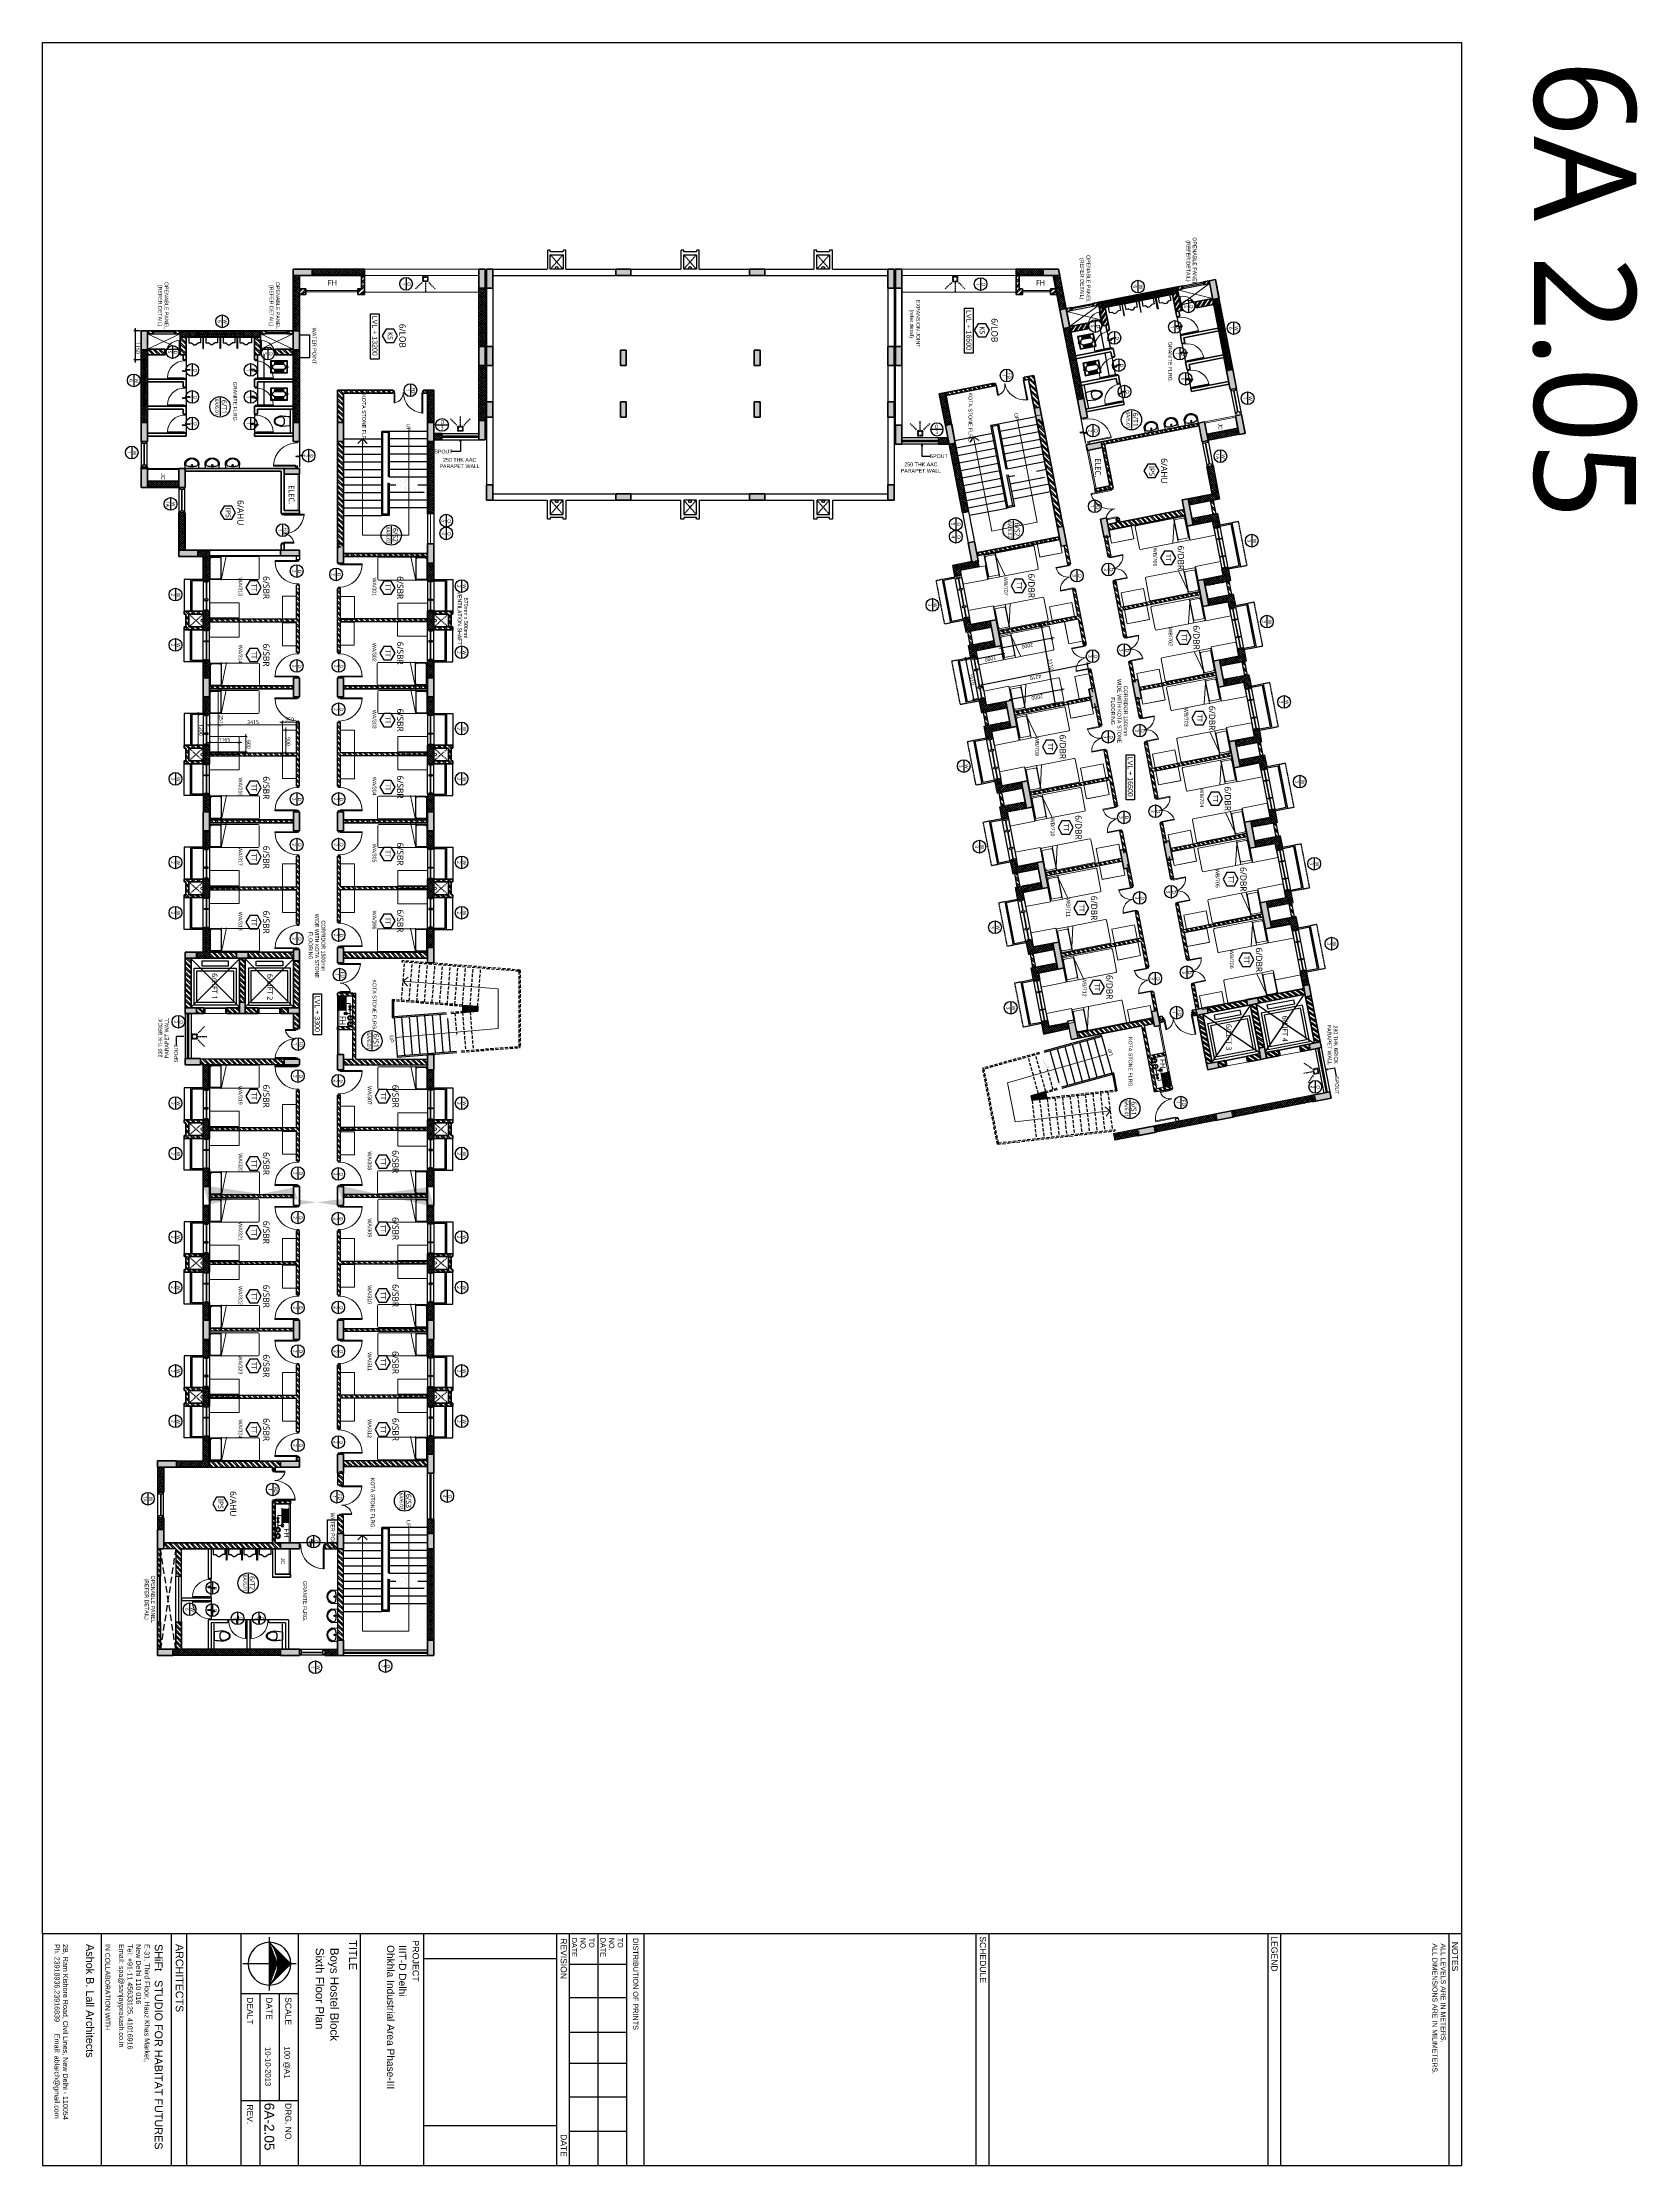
# Model space of a CAD drawing. Header units: millimetres. Extents: x -1127141 to 1597693, y -1835560 to -399335.
# Drawn here: x 1057839 to 1120507, y -561675 to -478260 of the extents above; entities that cross this region are included whole.
import ezdxf
from ezdxf.enums import TextEntityAlignment as Align

# ---------------------------------------------------------------- set-up
doc = ezdxf.new("R2010")
doc.units = ezdxf.units.MM
doc.header["$MEASUREMENT"] = 0
doc.header["$PDMODE"] = 67
for name, pattern in [('ACAD_ISO03W100', [30, 12, -18]), ('ACAD_ISO05W100', [36, 24, -3, 0, -3, 0, -3, 0, -3]), ('DASHED2', [0.375, 0.25, -0.125]), ('HIDDEN', [0.375, 0.25, -0.125]), ('HIDDEN2', [4.7625, 3.175, -1.5875])]:
    doc.linetypes.add(name, pattern=pattern)
for name, color, linetype in [('A-Anno Tags', 6, 'Continuous'), ('A-DTLS-Hatch Fills', 8, 'Continuous'), ('A-Elevation', 4, 'Continuous'), ('A-Sanitory', 181, 'Continuous'), ('A-Steps', 3, 'Continuous'), ('A-Wall Patt', 8, 'Continuous'), ('A-Window', 4, 'Continuous'), ('Anno_Frames', 7, 'Continuous'), ('Anno_Labels', 7, 'Continuous'), ('COLUMN', 5, 'Continuous'), ('Dimension', 32, 'Continuous'), ('elel', 6, 'Continuous'), ('L-ELEV', 6, 'Continuous'), ('S-Conc Patt', 9, 'Continuous')]:
    doc.layers.add(name, color=color, linetype=linetype)
for name, color, linetype, lineweight in [('A-Detail Lines', 8, 'Continuous', 25), ('A-Door', 4, 'Continuous', 9), ('A-Wall Ele', 3, 'Continuous', 20), ('A-Wall Sec', 1, 'Continuous', 30), ('A-WIN', 5, 'Continuous', 25), ('Ann_TitleBlock 2', 5, 'Continuous', 25), ('Anno_Tittleblock', 5, 'Continuous', 13), ('column hatch', 12, 'Continuous', 5), ('E-CABLE TRAY', 32, 'Continuous', 18), ('frntr', 32, 'Continuous', 9), ('Hatch', 9, 'Continuous', 0), ('rwp', 231, 'Continuous', 5), ('S-Concrete', 40, 'Continuous', 30), ('shaft', 252, 'HIDDEN2', 5), ('STAIR', 3, 'Continuous', 9), ('text', 7, 'Continuous', 9), ('Wall HATCH', 8, 'Continuous', 15)]:
    doc.layers.add(name, color=color, linetype=linetype, lineweight=lineweight)
doc.layers.add('furniture', color=251, linetype='Continuous', lineweight=5, plot=False)
doc.styles.add('IIITD @ 100', font='trebuc.ttf', dxfattribs={"height": 210})
doc.styles.get("Standard").update_dxf_attribs({"font": 'trebuc.ttf'})
doc.styles.add('TITLE', font='swissel.ttf', dxfattribs={"height": 4.3})
doc.dimstyles.new('IIITD_WD_M @ 100', dxfattribs={"dimscale": 100, "dimtxt": 1.5, "dimasz": 1, "dimexe": 0.5, "dimexo": 0.25, "dimgap": 0.3, "dimtad": 1, "dimdec": 0, "dimrnd": 5, "dimzin": 0, "dimdsep": 46, "dimtxsty": 'Standard', "dimblk": 'ARCHTICK', "dimcen": 0.2, "dimdle": 1, "dimclrd": 256, "dimclre": 256, "dimadec": 0, "dimazin": 0, "dimtfac": 1, "dimtdec": 0, "dimtofl": 0, "dimtmove": 0, "dimatfit": 0, "dimfxl": 2, "dimfxlon": 1, "dimtolj": 1, "dimtzin": 0, "dimlwd": -1, "dimlwe": -1, "dimarcsym": 0})
pattern_1 = [(315, (1306569.19, 119140.81), (106.066017, 106.066017), []), (315, (1306569.19, 119070.1), (106.066017, 106.066017), [])]
pattern_2 = [(315, (1445308.53, 119140.81), (44.194174, 44.194174), []), (45, (1445308.53, 119140.81), (-44.194174, 44.194174), [])]
pattern_3 = [(45, (-32680.594, -198324.79), (-44.194174, 44.194174), []), (135, (-32680.594, -198324.79), (-44.194174, -44.194174), [])]
pattern_4 = [(315, (1237323.42, 119140.81), (106.066017, 106.066017), []), (315, (1237323.42, 119070.1), (106.066017, 106.066017), [])]
pattern_5 = [(315, (1306569.19, 119140.81), (44.194174, 44.194174), []), (45, (1306569.19, 119140.81), (-44.194174, 44.194174), [])]
pattern_6 = [(315, (1235464.87, -290140.47), (106.06602, 106.06602), []), (315, (1235464.87, -290211.18), (106.06602, 106.06602), [])]
pattern_7 = [(315, (1167263.16, -290140.47), (106.06602, 106.06602), []), (315, (1167263.16, -290211.18), (106.06602, 106.06602), [])]
pattern_8 = [(315, (1167263.16, -290118.59), (106.06602, 106.06602), []), (315, (1167263.16, -290189.3), (106.06602, 106.06602), [])]
pattern_9 = [(315, (1168273.19, 119140.81), (106.066017, 106.066017), []), (315, (1168273.19, 119070.1), (106.066017, 106.066017), [])]
pattern_10 = [(315, (1375990.1, 119140.81), (106.066017, 106.066017), []), (315, (1375990.1, 119070.1), (106.066017, 106.066017), [])]

# ---------------------------------------------------------------- blocks, each defined once
blk = doc.blocks.new('*U29')
at = {"layer": 'A-Anno Tags'}
blk.add_lwpolyline([(-250, 0), (250, 0)], dxfattribs=at)
blk.add_circle((0, 0), 250, dxfattribs=at)
at = {"layer": 'Anno_Frames', "color": 7}
for tag, rotation, p in [('ENTITY', 359.76079, (15, 185)), ('ENTITYNO', 0.17569, (4, -36))]:
    blk.add_attdef(tag, text='', height=140, rotation=rotation, dxfattribs=at).set_placement(p, align=Align.TOP_CENTER)
blk = doc.blocks.new('Room Tag with Finish')
blk.add_lwpolyline([(0, 0), (-2.6, -1.5), (-2.6, -4.5), (0, -6), (2.6, -4.5), (2.6, -1.5)], close=True)
at = {"layer": 'Anno_Frames'}
blk.add_attdef('ROOM_NAME', text='', height=2.5, dxfattribs=at).set_placement((0, 0), align=Align.BOTTOM_CENTER)
blk.add_attdef('FF', text='', height=2, dxfattribs=at).set_placement((0, -1.85), align=Align.TOP_CENTER)
blk = doc.blocks.new('ABL_Door_S - 1000 x 2100-11-3 Second Floor Lvl')
at = {"layer": 'A-Door', "color": 5}
for p, q in [((-500, 38), (-450, 38)), ((-500, -38), (-500, 38)), ((-450, 38), (-450, -3)), ((450, 38), (450, -3)), ((500, 38), (450, 38)), ((500, -38), (500, 38)), ((-500, -38), (-465, -38)), ((-465, -3), (-450, -3)), ((-465, -38), (-465, -3)), ((-430, -38), (-465, -38)), ((465, -3), (450, -3)), ((465, -38), (465, -3)), ((500, -38), (465, -38))]:
    blk.add_line(p, q, dxfattribs=at)
at = {"layer": 'A-Door', "color": 5, "lineweight": 18}
for p, q in [((-465, -38), (-465, -903)), ((-430, -38), (-430, -903)), ((-430, -903), (-465, -903))]:
    blk.add_line(p, q, dxfattribs=at)
at = {"layer": 'A-Door'}
blk.add_arc((-450, -2), 900, 271.2981, 359.98939, dxfattribs=at)
blk = doc.blocks.new('Door 1200')
at = {"layer": 'A-Door', "color": 5, "lineweight": 18}
for p, q in [((524084, 16182), (524084, 16132)), ((524084, 16182), (524159, 16182)), ((524084, 16132), (524124, 16132)), ((524124, 16147), (524124, 16132)), ((524159, 16147), (524124, 16147)), ((524159, 16182), (524159, 16147)), ((524159, 16147), (524557, 16147)), ((524159, 16112), (524159, 16147)), ((524159, 16112), (524557, 16112)), ((524557, 16147), (524557, 16112)), ((524084, 15032), (524124, 15032)), ((524084, 14982), (524084, 15032)), ((524124, 15017), (524124, 15032)), ((524159, 15017), (524124, 15017)), ((524159, 15052), (524159, 15017)), ((524159, 15052), (524958, 15052)), ((524159, 14982), (524159, 15017)), ((524159, 15017), (524958, 15017)), ((524958, 15017), (524958, 15052)), ((524084, 14982), (524159, 14982))]:
    blk.add_line(p, q, dxfattribs=at)
at = {"layer": 'A-Door', "lineweight": 18}
for centre, radius, start, end in [((524155, 16193), 411, 270.56949, 348.69202), ((524157, 14978), 804, 5.31466, 89.87159)]:
    blk.add_arc(centre, radius, start, end, dxfattribs=at)
blk = doc.blocks.new('Win 1250')
at = {"layer": 'A-Window', "color": 2, "lineweight": 40}
blk.add_line((510529, 21610), (511379, 21610), dxfattribs=at)
at = {"layer": 'A-Window'}
for points in [[(510454, 21725), (511454, 21725)], [(510454, 21535), (510529, 21535), (510529, 21685), (510454, 21685)], [(510454, 21495), (511454, 21495)], [(511454, 21535), (511379, 21535), (511379, 21685), (511454, 21685)]]:
    blk.add_lwpolyline(points, dxfattribs=at)
blk = doc.blocks.new('Door Tag')
blk.add_line((-3.5, 0), (3.5, 0))
blk.add_circle((0, 0), 4)
blk.add_attdef('DW_NAME', text='', height=2).set_placement((0, 0), align=Align.BOTTOM_CENTER)
blk.add_attdef('SHEET_NO', text='', height=1.4).set_placement((0.05, -0.54), align=Align.TOP_CENTER)
blk = doc.blocks.new('staircase 1 int')
at = {"layer": 'A-Elevation'}
for p, q in [((1232432, -34455), (1234232, -34455)), ((1232432, -34455), (1232432, -34755)), ((1232482, -34505), (1232432, -34455)), ((1232482, -34705), (1232432, -34755)), ((1235732, -34755), (1232432, -34755)), ((1232482, -34505), (1234219, -34505)), ((1232482, -34505), (1232482, -34705)), ((1235682, -34705), (1232482, -34705)), ((1235682, -34505), (1234450, -34505)), ((1234464, -34455), (1235732, -34455)), ((1235682, -34505), (1235732, -34455)), ((1235682, -34505), (1235682, -34705)), ((1235682, -34705), (1235732, -34755)), ((1235732, -34455), (1235732, -34755))]:
    blk.add_line(p, q, dxfattribs=at)
at = {"layer": 'A-Steps'}
for p, q in [((1232432, -32955), (1232432, -34455)), ((1232732, -32955), (1232732, -34455)), ((1233032, -32955), (1233032, -34455)), ((1233332, -32955), (1233332, -34455)), ((1233632, -32955), (1233632, -34455)), ((1233932, -32955), (1233932, -34455)), ((1234232, -32955), (1234232, -34455)), ((1234532, -33336), (1234532, -32955)), ((1234832, -33079), (1234832, -34455)), ((1235132, -32955), (1235132, -34455)), ((1235432, -32955), (1235432, -34455)), ((1232732, -36255), (1232732, -34755)), ((1233032, -36255), (1233032, -34755)), ((1233332, -36255), (1233332, -34755)), ((1233632, -36255), (1233632, -34755)), ((1233932, -36255), (1233932, -34755)), ((1234232, -36255), (1234232, -34755)), ((1234532, -34455), (1234532, -34202)), ((1234532, -36255), (1234532, -34755)), ((1234832, -34282), (1234832, -34455)), ((1234832, -36255), (1234832, -34755)), ((1235132, -36255), (1235132, -34755)), ((1235432, -36255), (1235432, -34755)), ((1235732, -36255), (1235732, -34755))]:
    blk.add_line(p, q, dxfattribs=at)
at = {"layer": 'STAIR', "color": 5, "const_width": 1}
for points in [[(1234660, -32855), (1234414, -33779), (1234486, -33828), (1234316, -33791), (1234396, -33846), (1234219, -34505)], [(1234892, -32855), (1234646, -33779), (1234717, -33828), (1234548, -33791), (1234628, -33846), (1234450, -34505)]]:
    blk.add_lwpolyline(points, dxfattribs=at)
at = {"layer": 'text'}
for p, q in [((1232432, -33691), (1236507, -33691)), ((1236507, -35505), (1236507, -33691)), ((1232732, -35505), (1232912, -35325)), ((1232732, -35505), (1236507, -35505)), ((1232732, -35505), (1232912, -35686))]:
    blk.add_line(p, q, dxfattribs=at)
at = {"layer": 'text', "linetype": 'Continuous', "insert": (1232135, -33627), "char_height": 150, "width": 369.41, "attachment_point": 1}
blk.add_mtext('{\\fArial|b0|i0|c0|p34;UP}', dxfattribs=at)
blk = doc.blocks.new('Starting Stair HOSTEL out')
at = {"layer": 'S-Conc Patt', "linetype": 'Continuous'}
blk.add_hatch(color=256, dxfattribs=at).paths.add_polyline_path([(926419, 139403), (926223, 139403), (926176, 138803), (926466, 138803)])
at = {"layer": 'A-Elevation', "linetype": 'HIDDEN2', "ltscale": 40}
for p, q in [((924800, 141067), (924433, 136435)), ((924847, 141017), (924483, 136431)), ((924800, 141067), (927843, 141067)), ((924847, 141017), (924800, 141067)), ((924847, 141017), (927797, 141017)), ((927797, 141017), (927842, 141067)), ((927975, 138753), (927797, 141017)), ((928024, 138766), (927843, 141067)), ((926176, 138803), (925958, 136059)), ((926226, 138803), (926012, 136109)), ((926452, 138342), (926416, 138803)), ((926501, 138355), (926466, 138803)), ((924483, 136431), (924433, 136435))]:
    blk.add_line(p, q, dxfattribs=at)
at = {"layer": 'A-Elevation'}
for p, q in [((928173, 136232), (927989, 138570)), ((928223, 136236), (928038, 138584)), ((926628, 136109), (926467, 138160)), ((926682, 136059), (926516, 138173)), ((926012, 136109), (925958, 136059)), ((926682, 136059), (925958, 136059)), ((926628, 136109), (926012, 136109)), ((926628, 136109), (926682, 136059)), ((928173, 136232), (928223, 136236))]:
    blk.add_line(p, q, dxfattribs=at)
at = {"layer": 'A-Steps', "linetype": 'DASHED2', "ltscale": 500}
for p, q in [((926223, 139403), (924728, 139521)), ((926152, 138506), (924657, 138624)), ((926176, 138805), (924681, 138923)), ((926200, 139104), (924704, 139222)), ((926441, 139104), (927936, 139222)), ((926465, 138805), (927960, 138923)), ((926488, 138506), (927312, 138571)), ((926081, 137609), (924586, 137727)), ((926105, 137908), (924609, 138026)), ((926128, 138207), (924633, 138325)), ((926010, 136711), (924515, 136830)), ((926034, 137010), (924538, 137129)), ((926057, 137309), (924562, 137428)), ((925986, 136412), (924491, 136531))]:
    blk.add_line(p, q, dxfattribs=at)
at = {"layer": 'A-Steps'}
for p, q in [((926536, 137908), (928031, 138026)), ((926560, 137609), (928055, 137727)), ((926698, 138221), (928007, 138325)), ((926583, 137309), (928079, 137428)), ((926607, 137010), (928102, 137129)), ((926631, 136711), (928126, 136830)), ((926654, 136412), (928150, 136531)), ((926678, 136113), (928173, 136232))]:
    blk.add_line(p, q, dxfattribs=at)
at = {"layer": 'S-Concrete', "linetype": 'Continuous'}
for p, q in [((926176, 138803), (926223, 139403)), ((926223, 139403), (926419, 139403)), ((926466, 138803), (926419, 139403)), ((926176, 138803), (926466, 138803))]:
    blk.add_line(p, q, dxfattribs=at)
at = {"layer": 'STAIR', "color": 5, "const_width": 1}
for points in [[(926431, 138337), (927356, 138583), (927405, 138511), (927368, 138681), (927422, 138600), (928058, 138775)], [(926431, 138150), (927356, 138396), (927405, 138325), (927368, 138495), (927422, 138414), (928058, 138589)]]:
    blk.add_lwpolyline(points, dxfattribs=at)
at = {"layer": 'text'}
for p, q in [((925535, 140210), (925239, 136472)), ((927098, 140210), (925535, 140210)), ((927450, 136174), (927098, 140210)), ((925239, 136472), (925073, 136666)), ((925239, 136472), (925433, 136637))]:
    blk.add_line(p, q, dxfattribs=at)
at = {"layer": 'text', "linetype": 'Continuous', "insert": (927363, 136096), "char_height": 150, "width": 495.15, "attachment_point": 1}
blk.add_mtext('{\\fArial|b0|i0|c0|p34;UP}', dxfattribs=at)
blk = doc.blocks.new('urinal1')
at = {"layer": 'A-Sanitory'}
for p, q in [((0, 228.6), (228.6, 228.6)), ((0, 228.6), (0, -228.6)), ((228.6, 228.6), (228.6, 127)), ((304.8, 25.4), (228.6, 127)), ((304.8, -38.1), (304.8, 25.4)), ((0, -228.6), (228.6, -228.6)), ((228.6, -127), (304.8, -38.1)), ((228.6, -228.6), (228.6, -127))]:
    blk.add_line(p, q, dxfattribs=at)
blk = doc.blocks.new('Toil Hostel1')
at = {"color": 0, "linetype": 'ByBlock'}
blk.add_lwpolyline([(115, -427), (115, 523)], dxfattribs=at)
for points in [[(430, 243), (137, 213, 0.384412), (115, 188), (115, -92, 0.383904), (137, -117, 0.001434), (429, -147, 0.140641), (675, -77, 0.259738), (745, 48, 0.259738), (675, 173, 0.139471)], [(340, 113), (340, -17, 0.422961), (443, -117, 0.13189), (659, -52, 0.259738), (715, 48, 0.259738), (659, 148, 0.13189), (443, 213, 0.422961)]]:
    blk.add_lwpolyline(points, format="xyb", close=True, dxfattribs=at)
blk.add_arc((431, -122), 25, 264.2811, 270.16002, dxfattribs=at)
blk = doc.blocks.new('closet6')
for p, q in [((120, 88), (120, 185)), ((130, 88), (130, 185)), ((140, 88), (140, 185)), ((150, 88), (150, 185)), ((160, 87), (160, 185)), ((170, 87), (170, 185)), ((180, 87), (180, 185)), ((190, 87), (190, 185)), ((200, 86), (200, 185)), ((210, 86), (210, 185)), ((220, 86), (220, 185)), ((230, 86), (230, 185)), ((240, 85), (240, 185)), ((250, 85), (250, 185)), ((260, 85), (260, 185)), ((270, 85), (270, 185)), ((280, 84), (280, 185)), ((290, 84), (290, 185)), ((300, 84), (300, 185)), ((310, 84), (310, 185)), ((320, 83), (320, 185)), ((330, 83), (330, 185)), ((340, 83), (340, 185)), ((350, 83), (350, 185)), ((360, 83), (360, 185)), ((370, 82), (370, 185)), ((380, 82), (380, 185)), ((390, 82), (390, 185)), ((390, 185), (390, 82)), ((120, -185), (120, -88)), ((130, -185), (130, -88)), ((140, -185), (140, -87)), ((150, -185), (150, -87)), ((160, -185), (160, -87)), ((170, -185), (170, -87)), ((180, -185), (180, -86)), ((190, -185), (190, -86)), ((200, -185), (200, -86)), ((210, -185), (210, -86)), ((220, -185), (220, -85)), ((230, -185), (230, -85)), ((240, -185), (240, -85)), ((250, -185), (250, -84)), ((260, -185), (260, -84)), ((270, -185), (270, -84)), ((280, -185), (280, -84)), ((290, -185), (290, -83)), ((300, -185), (300, -83)), ((310, -185), (310, -83)), ((320, -185), (320, -82)), ((330, -185), (330, -82)), ((340, -185), (340, -82)), ((350, -185), (350, -82)), ((360, -185), (360, -81)), ((370, -185), (370, -81)), ((380, -185), (380, -81)), ((390, -80), (390, -185)), ((390, -185), (390, -80))]:
    blk.add_line(p, q)
blk.add_lwpolyline([(0, -15), (-20, -15), (-20, 15), (0, 15)])
for points in [[(0, 200), (510, 200), (510, -200), (0, -200)], [(15, 185), (495, 185), (495, -185), (15, -185)]]:
    blk.add_lwpolyline(points, close=True)
for points in [[(120, 88), (390, 82, -0.899983), (390, -80), (121, -88, -0.799392)], [(121, 83), (390, 77, -0.897689), (390, -75), (121, -83, -0.793494), (121, 83)]]:
    blk.add_lwpolyline(points, format="xyb", close=True)
blk = doc.blocks.new('_ArchTick')
at = {"color": 0, "linetype": 'ByBlock', "const_width": 0.15}
blk.add_lwpolyline([(-0.5, -0.5), (0.5, 0.5)], dxfattribs=at)
blk = doc.blocks.new('*D488')
at = {"layer": 'A-Anno Tags', "transparency": 16777216}
for p, q in [((575945, -374170), (577295, -374170)), ((576045, -373970), (576045, -374220)), ((577195, -373970), (577195, -374220))]:
    blk.add_line(p, q, dxfattribs=at)
at = {"layer": 'Defpoints', "color": 0, "transparency": 16777216}
for p in [(576045, -373933), (577195, -373933), (577195, -374170)]:
    blk.add_point(p, dxfattribs=at)
at = {"layer": 'A-Anno Tags', "transparency": 16777216, "xscale": 100, "yscale": 100, "zscale": 100}
for p, rotation in [((576045, -374170), 179.9999999982849), ((577195, -374170), 359.9999999982849)]:
    blk.add_blockref('_ArchTick', p, dxfattribs=dict(at, rotation=rotation))
at = {"layer": 'A-Anno Tags', "color": 0, "transparency": 16777216, "insert": (576725, -374064), "char_height": 150, "attachment_point": 5, "rotation": 360}
blk.add_mtext('\\A1;1150', dxfattribs=at)
blk = doc.blocks.new('w6')
at = {"layer": 'A-Window', "linetype": 'ACAD_ISO03W100'}
for p, q in [((8293, 252315), (8538, 252363)), ((8731, 250643), (8415, 252262)), ((8761, 250649), (8445, 252268)), ((8638, 250548), (8883, 250596))]:
    blk.add_line(p, q, dxfattribs=at)
for points in [[(8489, 252353), (8504, 252280), (8356, 252251), (8342, 252325)], [(8834, 250587), (8819, 250660), (8672, 250631), (8687, 250558)]]:
    blk.add_lwpolyline(points, dxfattribs=at)
blk = doc.blocks.new('basin13_pl')
for points in [[(-412, -2, -0.32431), (-229, 275, -0.074195), (-226, 276), (0, 262), (0, -262), (-223, -275, -0.082611), (-232, -273, -0.313325), (-412, -2)], [(-382, 1, -0.373947), (-169, 245, -0.252869), (-89, 186, -0.078211), (-63, 1, -0.070813), (-89, -186, -0.2542), (-169, -244, -0.371653), (-382, 1)]]:
    blk.add_lwpolyline(points, format="xyb", close=True)
at = {"lineweight": -2}
blk.add_circle((-122, 1), 28.8, dxfattribs=at)
blk = doc.blocks.new('Lift Door')
at = {"layer": 'A-Door'}
for p, q in [((-15860, -5817), (-15860, -6617)), ((-15655, -6617), (-15655, -5817)), ((-15630, -6617), (-15630, -5817))]:
    blk.add_line(p, q, dxfattribs=at)
for points in [[(-15860, -5767), (-15860, -5817), (-15630, -5817), (-15630, -5767)], [(-15860, -6667), (-15860, -6617), (-15630, -6617), (-15630, -6667)]]:
    blk.add_lwpolyline(points, dxfattribs=at)
blk = doc.blocks.new('Lift Room')
at = {"layer": 'A-Detail Lines'}
for p, q in [((-15630, 122925), (-13680, 124875)), ((-15630, 124875), (-13680, 122925))]:
    blk.add_line(p, q, dxfattribs=at)
blk.add_lwpolyline([(-15430, 124625), (-14180, 124625), (-14180, 123175), (-15430, 123175)], close=True, dxfattribs=at)
at = {"layer": 'A-Elevation'}
for points in [[(-15530, 124725), (-14080, 124725), (-14080, 123075), (-15530, 123075)], [(-13805, 124425), (-13980, 124425), (-13980, 123375), (-13805, 123375)]]:
    blk.add_lwpolyline(points, close=True, dxfattribs=at)
blk = doc.blocks.new('W 1200')
at = {"layer": 'A-Window', "linetype": 'HIDDEN', "ltscale": 100}
for p, q in [((552588, 7900), (552588, 9150)), ((552838, 7900), (552588, 7900))]:
    blk.add_line(p, q, dxfattribs=at)
at = {"layer": 'A-Window', "color": 2, "lineweight": 40}
for p, q in [((553463, 8720), (553463, 9110)), ((553463, 7990), (553463, 8680))]:
    blk.add_line(p, q, dxfattribs=at)
at = {"layer": 'A-Window', "color": 5}
for points in [[(553338, 7900), (552838, 7900), (552838, 9150)], [(553338, 7950), (552888, 7950), (552888, 9150)]]:
    blk.add_lwpolyline(points, dxfattribs=at)
at = {"layer": 'A-Window'}
for points in [[(553338, 7950), (553338, 9150)], [(553388, 8680), (553388, 8720), (553538, 8720), (553538, 8680), (553388, 8680)], [(553588, 7950), (553588, 9150)]]:
    blk.add_lwpolyline(points, dxfattribs=at)
for points in [[(553388, 9150), (553538, 9150), (553538, 9110), (553388, 9110)], [(553388, 7990), (553538, 7990), (553538, 7950), (553388, 7950)]]:
    blk.add_lwpolyline(points, close=True, dxfattribs=at)
blk = doc.blocks.new('f h')
at = {"layer": 'A-WIN'}
for p, q in [((1010874, -78570), (1010972, -78570)), ((1010874, -78570), (1010972, -78734)), ((1010972, -78570), (1010874, -78734)), ((1010874, -78734), (1010972, -78734)), ((1011088, -78536), (1011088, -79120)), ((1011088, -78575), (1011368, -78575)), ((1011088, -79081), (1011368, -79081)), ((1011368, -78536), (1011368, -79120))]:
    blk.add_line(p, q, dxfattribs=at)
at = {"layer": 'A-WIN', "ltscale": 50}
for centre, radius in [((1010924, -78269), 93.8), ((1010925, -78023), 93.8), ((1010924, -78269), 75), ((1010925, -78023), 75)]:
    blk.add_circle(centre, radius, dxfattribs=at)
at = {"layer": 'A-WIN'}
blk.add_circle((1011100, -78441), 56.6, dxfattribs=at)
at = {"layer": 'Wall HATCH'}
for p, q in [((1010923, -78570), (1010923, -78344)), ((1011140, -78401), (1011060, -78481)), ((1011140, -78481), (1011060, -78401)), ((1010923, -78441), (1011044, -78441)), ((1010923, -78828), (1010923, -78734)), ((1011088, -78828), (1010923, -78828)), ((1011123, -78575), (1011123, -79081)), ((1011158, -78575), (1011158, -79081)), ((1011193, -78575), (1011193, -79081)), ((1011228, -78575), (1011228, -79081)), ((1011263, -78575), (1011263, -79081)), ((1011298, -78575), (1011298, -79081)), ((1011333, -78575), (1011333, -79081))]:
    blk.add_line(p, q, dxfattribs=at)
at = {"layer": 'Wall HATCH', "ltscale": 50}
for centre in [(1010897, -78242), (1010899, -77997)]:
    blk.add_arc(centre, 37.5, 314.62668, 134.62668, dxfattribs=at)
at = {"layer": 'Wall HATCH'}
for centre in [(1010950, -78296), (1010952, -78050)]:
    blk.add_arc(centre, 37.5, 134.62668, 314.62668, dxfattribs=at)
blk = doc.blocks.new('Win Hostel Double Room')
at = {"color": 4, "linetype": 'HIDDEN', "ltscale": 100}
blk.add_lwpolyline([(211887, -61786), (211839, -61541), (210122, -61875), (210169, -62120)], dxfattribs=at)
at = {"color": 5}
for points in [[(211982, -62277), (211887, -61786), (210169, -62120), (210265, -62611)], [(211933, -62287), (211848, -61845), (210228, -62160), (210314, -62602)]]:
    blk.add_lwpolyline(points, dxfattribs=at)
at = {"layer": 'A-Window', "color": 2, "lineweight": 40}
for p, q in [((211471, -62504), (210823, -62630)), ((211918, -62417), (211511, -62496)), ((210784, -62637), (210377, -62717))]:
    blk.add_line(p, q, dxfattribs=at)
at = {"layer": 'A-Window'}
for points in [[(211933, -62287), (210314, -62602)], [(210361, -62847), (211981, -62532)], [(211972, -62483), (211972, -62483), (211932, -62491), (211904, -62343), (211943, -62336), (211972, -62483)], [(210323, -62651), (210363, -62643), (210391, -62790), (210352, -62798), (210323, -62651)]]:
    blk.add_lwpolyline(points, dxfattribs=at)
for points in [[(210809, -62556), (210838, -62703), (210799, -62711), (210770, -62564)], [(211496, -62423), (211525, -62570), (211486, -62577), (211457, -62430)]]:
    blk.add_lwpolyline(points, close=True, dxfattribs=at)
blk = doc.blocks.new('Door 1000 plan')
at = {"layer": 'A-Door', "color": 5, "lineweight": 18}
for p, q in [((-528, 403), (-557, 398)), ((-462, -90), (-557, 398)), ((-434, -84), (-528, 403)), ((339, 572), (367, 577)), ((434, 84), (339, 572)), ((462, 90), (367, 577)), ((434, 84), (462, 90)), ((468, 61), (455, 59)), ((462, 26), (455, 59)), ((491, 95), (462, 90)), ((462, 90), (468, 61)), ((503, 34), (462, 26)), ((503, 34), (491, 95)), ((-491, -95), (-462, -90)), ((-479, -157), (-491, -95)), ((-479, -157), (-438, -149)), ((-434, -84), (-462, -90)), ((-462, -90), (-457, -118)), ((-457, -118), (-444, -116)), ((-438, -149), (-444, -116))]:
    blk.add_line(p, q, dxfattribs=at)
at = {"layer": 'A-Door', "lineweight": 18}
for centre, start, end in [((-491, -95), 11, 94.29843), ((491, 95), 107.69977, 191)]:
    blk.add_arc(centre, 500, start, end, dxfattribs=at)
blk = doc.blocks.new('DROP')
at = {"layer": 'A-Detail Lines'}
h = blk.add_hatch(dxfattribs=at)
h.set_pattern_fill('ANSI31', color=256, scale=100, angle=-90, style=0)
h.set_pattern_definition([(45, (-30796.783, -8736.205), (8.838835, -8.838835), [])])
h.paths.add_polyline_path([(-46, 0), (-46, -147), (-75, -147), (-75, 0)])
h.paths.add_polyline_path([(0, 147), (0, 0), (-30, 0), (-30, 147)])
for p, q in [((-46, -147), (-46, 0)), ((0, 0), (0, 148))]:
    blk.add_line(p, q, dxfattribs=at)
blk = doc.blocks.new('*U478')
at = {"layer": 'A-Anno Tags'}
blk.add_lwpolyline([(-250, 0), (250, 0)], dxfattribs=at)
blk.add_circle((0, 0), 250, dxfattribs=at)
at = {"layer": 'Anno_Frames', "color": 7}
for tag, rotation, p in [('ENTITY', 359.76079, (15, 185)), ('ENTITYNO', 0.17569, (4, -36))]:
    blk.add_attdef(tag, text='', height=140, rotation=rotation, dxfattribs=at).set_placement(p, align=Align.TOP_CENTER)
blk = doc.blocks.new('*U350')
at = {"layer": 'A-Anno Tags'}
blk.add_lwpolyline([(-250, 0), (250, 0)], dxfattribs=at)
blk.add_circle((0, 0), 250, dxfattribs=at)
at = {"layer": 'Anno_Frames', "color": 7}
for tag, rotation, p in [('ENTITY', 359.76079, (15, 185)), ('ENTITYNO', 0.17569, (4, -36))]:
    blk.add_attdef(tag, text='', height=140, rotation=rotation, dxfattribs=at).set_placement(p, align=Align.TOP_CENTER)
blk = doc.blocks.new('*U269')
at = {"layer": 'A-Anno Tags'}
blk.add_lwpolyline([(-250, 0), (250, 0)], dxfattribs=at)
blk.add_circle((0, 0), 250, dxfattribs=at)
at = {"layer": 'Anno_Frames', "color": 7}
for tag, rotation, p in [('ENTITY', 359.76079, (15, 185)), ('ENTITYNO', 0.17569, (4, -36))]:
    blk.add_attdef(tag, text='', height=140, rotation=rotation, dxfattribs=at).set_placement(p, align=Align.TOP_CENTER)
blk = doc.blocks.new('GFHRTRTWHT')
at = {"layer": 'S-Conc Patt'}
h = blk.add_hatch(color=256, dxfattribs=at)
h.paths.add_polyline_path([(165415, -28821), (166151, -28678), (166198, -28923), (165462, -29067)])
h.paths.add_polyline_path([(149747, -32123), (149699, -31878), (150720, -31679), (150768, -31925)])
h.paths.add_polyline_path([(162410, -29662), (162362, -29416), (163383, -29218), (163431, -29463)])
h.paths.add_polyline_path([(159244, -30277), (159196, -30032), (160217, -29833), (160265, -30079)])
h.paths.add_polyline_path([(156078, -30892), (156031, -30647), (157052, -30449), (157099, -30694)])
h.paths.add_polyline_path([(152913, -31508), (152865, -31262), (153886, -31064), (153934, -31309)])
h.paths.add_polyline_path([(160824, -21505), (160777, -21259), (161797, -21061), (161845, -21306)])
h.paths.add_polyline_path([(157659, -22120), (157611, -21875), (158632, -21676), (158679, -21922)])
h.paths.add_polyline_path([(154492, -22733), (154445, -22488), (155466, -22289), (155513, -22535)])
h.paths.add_polyline_path([(144995, -24579), (144947, -24334), (145968, -24136), (146016, -24381)])
h.paths.add_polyline_path([(148161, -23964), (148113, -23719), (149134, -23520), (149182, -23766)])
h.paths.add_polyline_path([(151327, -23349), (151279, -23103), (152300, -22905), (152348, -23150)])
h.paths.add_polyline_path([(159449, -26641), (159493, -26866), (158757, -27009), (158713, -26784)])
h.paths.add_polyline_path([(159119, -24943), (159163, -25169), (158427, -25312), (158383, -25086)])
h.paths.add_polyline_path([(153117, -27871), (153161, -28097), (152425, -28240), (152381, -28014)])
h.paths.add_polyline_path([(152788, -26174), (152831, -26400), (152095, -26543), (152051, -26317)])
h.paths.add_polyline_path([(146765, -29106), (146809, -29332), (146073, -29475), (146029, -29249)])
h.paths.add_polyline_path([(146435, -27409), (146479, -27634), (145743, -27777), (145699, -27552)])
h.paths.add_polyline_path([(169725, -26364), (169582, -25628), (169827, -25581), (169971, -26317)])
h.paths.add_polyline_path([(142808, -35843), (142058, -35843), (142058, -35593), (142808, -35593)])
h.paths.add_polyline_path([(139713, -35843), (138963, -35843), (138963, -35593), (139713, -35593)])
h.paths.add_polyline_path([(136678, -35843), (135928, -35843), (135928, -35593), (136678, -35593)])
h.paths.add_polyline_path([(165638, -25438), (165049, -25553), (165093, -25778), (165682, -25664)])
h.paths.add_polyline_path([(169131, -23307), (168988, -22571), (169233, -22523), (169376, -23259)])
h.paths.add_polyline_path([(168392, -19504), (168248, -18768), (168494, -18720), (168637, -19456)])
h.paths.add_polyline_path([(164037, -19586), (164479, -19500), (164523, -19726), (164081, -19812)])
h.paths.add_polyline_path([(164628, -22048), (164542, -21606), (164768, -21562), (164854, -22004)])
h.paths.add_polyline_path([(166371, -19591), (166285, -19149), (166511, -19105), (166597, -19547)])
h.paths.add_polyline_path([(167153, -23615), (167067, -23173), (167293, -23129), (167379, -23571)])
h.paths.add_polyline_path([(166973, -21480), (166531, -21566), (166487, -21340), (166929, -21254)])
h.paths.add_polyline_path([(165154, -23549), (165240, -23991), (165014, -24034), (164928, -23593)])
h.paths.add_polyline_path([(140657, -22684), (139921, -22827), (139873, -22582), (140610, -22439)])
h.paths.add_polyline_path([(142827, -28344), (142713, -27755), (142938, -27711), (143053, -28300)])
h.paths.add_polyline_path([(142126, -30243), (141390, -30386), (141346, -30160), (142083, -30017)])
h.paths.add_polyline_path([(142707, -23794), (141971, -23937), (141923, -23691), (142659, -23548)])
h.paths.add_polyline_path([(141796, -28545), (141060, -28688), (141012, -28442), (141749, -28299)])
h.paths.add_polyline_path([(142805, -33732), (142069, -33876), (142021, -33630), (142757, -33487)])
h.paths.add_polyline_path([(142424, -22341), (141688, -22484), (141640, -22238), (142376, -22095)])
h.paths.add_polyline_path([(137115, -23373), (136379, -23516), (136331, -23270), (137067, -23127)])
h.paths.add_polyline_path([(138258, -29232), (137521, -29375), (137474, -29130), (138210, -28987)])
h.paths.add_polyline_path([(147487, -32822), (146677, -32980), (146630, -32734), (147440, -32577)])
h.paths.add_polyline_path([(136178, -29382), (136178, -30030), (135928, -30030), (135928, -29430)])
h.paths.add_polyline_path([(157993, -63034), (157243, -63034), (157243, -62784), (157993, -62784)])
h.paths.add_polyline_path([(157993, -57754), (157243, -57754), (157243, -57524), (157993, -57524)])
h.paths.add_polyline_path([(157993, -54224), (157243, -54224), (157243, -53974), (157993, -53974)])
h.paths.add_polyline_path([(157993, -59484), (157243, -59484), (157243, -59254), (157993, -59254)])
h.paths.add_polyline_path([(152733, -63034), (151983, -63034), (151983, -62784), (152733, -62784)])
h.paths.add_polyline_path([(152733, -57754), (151983, -57754), (151983, -57524), (152733, -57524)])
h.paths.add_polyline_path([(152733, -54224), (151983, -54224), (151983, -53974), (152733, -53974)])
h.paths.add_polyline_path([(152733, -59484), (151983, -59484), (151983, -59254), (152733, -59254)])
h.paths.add_polyline_path([(147473, -57754), (146723, -57754), (146723, -57524), (147473, -57524)])
h.paths.add_polyline_path([(142628, -51954), (141878, -51954), (141878, -52204), (142628, -52204)])
h.paths.add_polyline_path([(138963, -51954), (139713, -51954), (139713, -52204), (138963, -52204)])
h.paths.add_polyline_path([(135928, -51954), (136678, -51954), (136678, -52204), (135928, -52204)])
h.paths.add_polyline_path([(167378, -54224), (166778, -54224), (166778, -53974), (167378, -53974)])
h.paths.add_polyline_path([(142703, -53974), (141953, -53974), (141953, -54224), (142703, -54224)])
h.paths.add_polyline_path([(147473, -54224), (146723, -54224), (146723, -53974), (147473, -53974)])
h.paths.add_polyline_path([(163178, -54224), (162578, -54224), (162578, -53974), (163178, -53974)])
h.paths.add_polyline_path([(166778, -57524), (167378, -57524), (167378, -57754), (166778, -57754)])
h.paths.add_polyline_path([(163178, -57754), (162578, -57754), (162578, -57524), (163178, -57524)])
h.paths.add_polyline_path([(144503, -63994), (143753, -63994), (143753, -63744), (144503, -63744)])
h.paths.add_polyline_path([(136178, -59504), (136178, -58754), (135928, -58754), (135928, -59504)])
h.paths.add_polyline_path([(139098, -59504), (138348, -59504), (138348, -59254), (139098, -59254)])
h.paths.add_polyline_path([(144503, -65474), (143753, -65474), (143753, -65224), (144503, -65224)])
h.paths.add_polyline_path([(142703, -65474), (141953, -65474), (141953, -65224), (142703, -65224)])
h.paths.add_polyline_path([(142703, -59504), (141953, -59504), (141953, -59254), (142703, -59254)])
h.paths.add_polyline_path([(142703, -57754), (141953, -57754), (141953, -57524), (142703, -57524)])
h.paths.add_polyline_path([(143753, -59854), (143753, -59254), (143983, -59254), (143983, -59854)])
h.paths.add_polyline_path([(164943, -59704), (164943, -59254), (165173, -59254), (165173, -59704)])
h.paths.add_polyline_path([(162658, -59254), (163108, -59254), (163108, -59484), (162658, -59484)])
h.paths.add_polyline_path([(164943, -63744), (164943, -63294), (165173, -63294), (165173, -63744)])
h.paths.add_polyline_path([(162763, -63744), (162763, -63294), (162993, -63294), (162993, -63744)])
h.paths.add_polyline_path([(165173, -61614), (164723, -61614), (164723, -61384), (165173, -61384)])
h.paths.add_polyline_path([(162763, -61724), (162763, -61274), (162993, -61274), (162993, -61724)])
h.paths.add_polyline_path([(166963, -59854), (166963, -59254), (167193, -59254), (167193, -59854)])
h.paths.add_polyline_path([(147213, -63994), (147213, -63244), (146963, -63244), (146963, -63994)])
h.paths.add_polyline_path([(166943, -63743), (166943, -63143), (167193, -63143), (167193, -63743)])
h.paths.add_polyline_path([(139098, -65474), (138348, -65474), (138348, -65224), (139098, -65224)])
h.paths.add_polyline_path([(147193, -59254), (147193, -60004), (146963, -60004), (146963, -59254)])
edge = h.paths.add_edge_path()
edge.add_line((172713, -63034), (171963, -63034))
edge.add_line((171963, -62784), (172713, -62784))
edge.add_line((171963, -63034), (171963, -62784))
edge.add_line((172713, -57754), (171963, -57754))
edge.add_line((171963, -57524), (172713, -57524))
edge.add_line((171963, -57754), (171963, -57524))
edge.add_line((172713, -54224), (171963, -54224))
edge.add_line((171963, -53974), (172713, -53974))
edge.add_line((171963, -54224), (171963, -53974))
edge.add_line((172713, -59484), (171963, -59484))
edge.add_line((171963, -59254), (172713, -59254))
edge.add_line((171963, -59484), (171963, -59254))
h.paths.add_polyline_path([(183233, -57754), (182483, -57754), (182483, -57524), (183233, -57524)])
h.paths.add_polyline_path([(183233, -54224), (182483, -54224), (182483, -53974), (183233, -53974)])
h.paths.add_polyline_path([(182993, -59254), (182993, -60004), (182763, -60004), (182763, -59254)])
h.paths.add_polyline_path([(177973, -63034), (177223, -63034), (177223, -62784), (177973, -62784)])
h.paths.add_polyline_path([(177973, -57754), (177223, -57754), (177223, -57524), (177973, -57524)])
h.paths.add_polyline_path([(177973, -54224), (177223, -54224), (177223, -53974), (177973, -53974)])
h.paths.add_polyline_path([(177973, -59484), (177223, -59484), (177223, -59254), (177973, -59254)])
h.paths.add_polyline_path([(172713, -63034), (171963, -63034), (171963, -62784), (172713, -62784)], flags=17)
h.paths.add_polyline_path([(172713, -57754), (171963, -57754), (171963, -57524), (172713, -57524)], flags=17)
h.paths.add_polyline_path([(172713, -54224), (171963, -54224), (171963, -53974), (172713, -53974)], flags=17)
h.paths.add_polyline_path([(172713, -59484), (171963, -59484), (171963, -59254), (172713, -59254)], flags=17)
h.paths.add_polyline_path([(190398, -64829), (190398, -64229), (190148, -64229), (190148, -64829)])
h.paths.add_polyline_path([(190398, -54224), (189798, -54224), (189798, -53974), (190398, -53974)])
h.paths.add_polyline_path([(186198, -54224), (185598, -54224), (185598, -53974), (186198, -53974)])
h.paths.add_polyline_path([(190398, -57754), (189798, -57754), (189798, -57524), (190398, -57524)])
h.paths.add_polyline_path([(186198, -57754), (185598, -57754), (185598, -57524), (186198, -57524)])
h.paths.add_polyline_path([(190398, -60004), (190398, -59254), (190148, -59254), (190148, -60004)])
h.paths.add_polyline_path([(185448, -64829), (186198, -64829), (186198, -64579), (185448, -64579)])
h.paths.add_polyline_path([(186198, -60004), (186198, -59254), (185968, -59254), (185968, -60004)])
h.paths.add_polyline_path([(182743, -64829), (182743, -64079), (182993, -64079), (182993, -64829)])
at = {"layer": 'S-Concrete', "lineweight": 35}
for p, q in [((166285, -19149), (166511, -19105)), ((166371, -19591), (166285, -19149)), ((166511, -19105), (166597, -19547)), ((168248, -18768), (168494, -18720)), ((168392, -19504), (168248, -18768)), ((168494, -18720), (168637, -19456)), ((164037, -19586), (164479, -19500)), ((164081, -19812), (164037, -19586)), ((164523, -19726), (164081, -19812)), ((164479, -19500), (164523, -19726)), ((166597, -19547), (166371, -19591)), ((168637, -19456), (168392, -19504)), ((164542, -21606), (164768, -21562)), ((164628, -22048), (164542, -21606)), ((164768, -21562), (164854, -22004)), ((166487, -21340), (166929, -21254)), ((166531, -21566), (166487, -21340)), ((166973, -21480), (166531, -21566)), ((166929, -21254), (166973, -21480)), ((139873, -22582), (140610, -22439)), ((140657, -22684), (140610, -22439)), ((141640, -22238), (142376, -22095)), ((141688, -22484), (141640, -22238)), ((142424, -22341), (141688, -22484)), ((142376, -22095), (142424, -22341)), ((164854, -22004), (164628, -22048)), ((136331, -23270), (137067, -23127)), ((136379, -23516), (136331, -23270)), ((137115, -23373), (137067, -23127)), ((139921, -22827), (139873, -22582)), ((140657, -22684), (139921, -22827)), ((167067, -23173), (167293, -23129)), ((167153, -23615), (167067, -23173)), ((167293, -23129), (167379, -23571)), ((168988, -22571), (169233, -22523)), ((169131, -23307), (168988, -22571)), ((169376, -23259), (169131, -23307)), ((169233, -22523), (169376, -23259)), ((137115, -23373), (136379, -23516)), ((141923, -23691), (142659, -23548)), ((141971, -23937), (141923, -23691)), ((142707, -23794), (141971, -23937)), ((142659, -23548), (142707, -23794)), ((164928, -23593), (165154, -23549)), ((165014, -24034), (164928, -23593)), ((165240, -23991), (165014, -24034)), ((165154, -23549), (165240, -23991)), ((167379, -23571), (167153, -23615)), ((158383, -25086), (159119, -24943)), ((159119, -24943), (159163, -25169)), ((158383, -25086), (158427, -25312)), ((159163, -25169), (158427, -25312)), ((165638, -25438), (165049, -25553)), ((165049, -25553), (165093, -25778)), ((165093, -25778), (165682, -25664)), ((165682, -25664), (165638, -25438)), ((169582, -25628), (169827, -25581)), ((169725, -26364), (169582, -25628)), ((169827, -25581), (169971, -26317)), ((152051, -26317), (152788, -26174)), ((152051, -26317), (152095, -26543)), ((152831, -26400), (152095, -26543)), ((152788, -26174), (152831, -26400)), ((158713, -26784), (159449, -26641)), ((159449, -26641), (159493, -26866)), ((169971, -26317), (169725, -26364)), ((145699, -27552), (146435, -27409)), ((146435, -27409), (146479, -27634)), ((158713, -26784), (158757, -27009)), ((159493, -26866), (158757, -27009)), ((141012, -28442), (141749, -28299)), ((141749, -28299), (141796, -28545)), ((142713, -27755), (142938, -27711)), ((142827, -28344), (142713, -27755)), ((143053, -28300), (142827, -28344)), ((142938, -27711), (143053, -28300)), ((145699, -27552), (145743, -27777)), ((146479, -27634), (145743, -27777)), ((152381, -28014), (153117, -27871)), ((152381, -28014), (152425, -28240)), ((153161, -28097), (152425, -28240)), ((153117, -27871), (153161, -28097)), ((137474, -29130), (138210, -28987)), ((137521, -29375), (137474, -29130)), ((138258, -29232), (138210, -28987)), ((141060, -28688), (141012, -28442)), ((141796, -28545), (141060, -28688)), ((146029, -29249), (146765, -29106)), ((146765, -29106), (146809, -29332)), ((135928, -29430), (136178, -29382)), ((135928, -30030), (135928, -29430)), ((136178, -29382), (136178, -30030)), ((138258, -29232), (137521, -29375)), ((141346, -30160), (142083, -30017)), ((142083, -30017), (142126, -30243)), ((146029, -29249), (146073, -29475)), ((146809, -29332), (146073, -29475)), ((136178, -30030), (135928, -30030)), ((141390, -30386), (141346, -30160)), ((142126, -30243), (141390, -30386)), ((146630, -32734), (147440, -32577)), ((146677, -32980), (146630, -32734)), ((147487, -32822), (146677, -32980)), ((147440, -32577), (147487, -32822)), ((142021, -33630), (142757, -33487)), ((142069, -33876), (142021, -33630)), ((142805, -33732), (142069, -33876)), ((142757, -33487), (142805, -33732)), ((135928, -35843), (135928, -35593)), ((135928, -35593), (136678, -35593)), ((136678, -35843), (135928, -35843)), ((136678, -35593), (136678, -35843)), ((138963, -35843), (138963, -35593)), ((138963, -35593), (139713, -35593)), ((139713, -35843), (138963, -35843)), ((139713, -35593), (139713, -35843)), ((142058, -35843), (142058, -35593)), ((142058, -35593), (142808, -35593)), ((142808, -35843), (142058, -35843)), ((142808, -35593), (142808, -35843)), ((135928, -52204), (135928, -51954)), ((135928, -51954), (136678, -51954)), ((136678, -52204), (135928, -52204)), ((136678, -51954), (136678, -52204)), ((138963, -52204), (138963, -51954)), ((138963, -51954), (139713, -51954)), ((139713, -52204), (138963, -52204)), ((139713, -51954), (139713, -52204)), ((141878, -51954), (141878, -52204)), ((142628, -51954), (141878, -51954)), ((141878, -52204), (142628, -52204)), ((142628, -52204), (142628, -51954)), ((141953, -53974), (141953, -54224)), ((142703, -53974), (141953, -53974)), ((142703, -54224), (142703, -53974)), ((146723, -54224), (146723, -53974)), ((146723, -53974), (147473, -53974)), ((147473, -53974), (147473, -54224)), ((151983, -54224), (151983, -53974)), ((151983, -53974), (152733, -53974)), ((152733, -53974), (152733, -54224)), ((157243, -54224), (157243, -53974)), ((157243, -53974), (157993, -53974)), ((157993, -53974), (157993, -54224)), ((162578, -54224), (162578, -53974)), ((162578, -53974), (163178, -53974)), ((163178, -53974), (163178, -54224)), ((166778, -54224), (166778, -53974)), ((166778, -53974), (167378, -53974)), ((167378, -53974), (167378, -54224)), ((171963, -54224), (171963, -53974)), ((171963, -53974), (172713, -53974)), ((172713, -53974), (172713, -54224)), ((177223, -54224), (177223, -53974)), ((177223, -53974), (177973, -53974)), ((177973, -53974), (177973, -54224)), ((182483, -54224), (182483, -53974)), ((182483, -53974), (183233, -53974)), ((183233, -53974), (183233, -54224)), ((185598, -54224), (185598, -53974)), ((185598, -53974), (186198, -53974)), ((186198, -53974), (186198, -54224)), ((189798, -54224), (189798, -53974)), ((189798, -53974), (190398, -53974)), ((190398, -53974), (190398, -54224)), ((141953, -54224), (142703, -54224)), ((147473, -54224), (146723, -54224)), ((152733, -54224), (151983, -54224)), ((157993, -54224), (157243, -54224)), ((163178, -54224), (162578, -54224)), ((167378, -54224), (166778, -54224)), ((172713, -54224), (171963, -54224)), ((177973, -54224), (177223, -54224)), ((183233, -54224), (182483, -54224)), ((186198, -54224), (185598, -54224)), ((190398, -54224), (189798, -54224)), ((141953, -57754), (141953, -57524)), ((141953, -57524), (142703, -57524)), ((142703, -57524), (142703, -57754)), ((146723, -57754), (146723, -57524)), ((146723, -57524), (147473, -57524)), ((147473, -57524), (147473, -57754)), ((151983, -57754), (151983, -57524)), ((151983, -57524), (152733, -57524)), ((152733, -57524), (152733, -57754)), ((157243, -57754), (157243, -57524)), ((157243, -57524), (157993, -57524)), ((157993, -57524), (157993, -57754)), ((162578, -57754), (162578, -57524)), ((162578, -57524), (163178, -57524)), ((163178, -57524), (163178, -57754)), ((166778, -57754), (166778, -57524)), ((166778, -57524), (167378, -57524)), ((167378, -57524), (167378, -57754)), ((171963, -57754), (171963, -57524)), ((171963, -57524), (172713, -57524)), ((172713, -57524), (172713, -57754)), ((177223, -57754), (177223, -57524)), ((177223, -57524), (177973, -57524)), ((177973, -57524), (177973, -57754)), ((182483, -57754), (182483, -57524)), ((182483, -57524), (183233, -57524)), ((183233, -57524), (183233, -57754)), ((185598, -57754), (185598, -57524)), ((185598, -57524), (186198, -57524)), ((186198, -57524), (186198, -57754)), ((189798, -57754), (189798, -57524)), ((189798, -57524), (190398, -57524)), ((190398, -57524), (190398, -57754)), ((142703, -57754), (141953, -57754)), ((147473, -57754), (146723, -57754)), ((152733, -57754), (151983, -57754)), ((157993, -57754), (157243, -57754)), ((163178, -57754), (162578, -57754)), ((167378, -57754), (166778, -57754)), ((172713, -57754), (171963, -57754)), ((177973, -57754), (177223, -57754)), ((183233, -57754), (182483, -57754)), ((186198, -57754), (185598, -57754)), ((190398, -57754), (189798, -57754)), ((136178, -58754), (135928, -58754)), ((135928, -58754), (135928, -59504)), ((136178, -59504), (136178, -58754)), ((135928, -59504), (136178, -59504)), ((138348, -59504), (138348, -59254)), ((138348, -59254), (139098, -59254)), ((139098, -59504), (138348, -59504)), ((139098, -59254), (139098, -59504)), ((141953, -59504), (141953, -59254)), ((141953, -59254), (142703, -59254)), ((142703, -59504), (141953, -59504)), ((142703, -59254), (142703, -59504)), ((143753, -59254), (143983, -59254)), ((143753, -59854), (143753, -59254)), ((143983, -59854), (143753, -59854)), ((143983, -59254), (143983, -59854)), ((146963, -60004), (146963, -59254)), ((146963, -59254), (147193, -59254)), ((147193, -60004), (146963, -60004)), ((147193, -59254), (147193, -60004)), ((151983, -59484), (151983, -59254)), ((151983, -59254), (152733, -59254)), ((152733, -59484), (151983, -59484)), ((152733, -59254), (152733, -59484)), ((157243, -59484), (157243, -59254)), ((157243, -59254), (157993, -59254)), ((157993, -59484), (157243, -59484)), ((157993, -59254), (157993, -59484)), ((162658, -59484), (162658, -59254)), ((162658, -59254), (163108, -59254)), ((163108, -59484), (162658, -59484)), ((163108, -59254), (163108, -59484)), ((164943, -59254), (165173, -59254)), ((164943, -59704), (164943, -59254)), ((165173, -59704), (164943, -59704)), ((165173, -59254), (165173, -59704)), ((166963, -59254), (167193, -59254)), ((166963, -59854), (166963, -59254)), ((167193, -59854), (166963, -59854)), ((167193, -59254), (167193, -59854)), ((171963, -59484), (171963, -59254)), ((171963, -59254), (172713, -59254)), ((172713, -59484), (171963, -59484)), ((172713, -59254), (172713, -59484)), ((177223, -59484), (177223, -59254)), ((177223, -59254), (177973, -59254)), ((177973, -59484), (177223, -59484)), ((177973, -59254), (177973, -59484)), ((182763, -60004), (182763, -59254)), ((182763, -59254), (182993, -59254)), ((182993, -60004), (182763, -60004)), ((182993, -59254), (182993, -60004)), ((186198, -59254), (185968, -59254)), ((185968, -59254), (185968, -60004)), ((185968, -60004), (186198, -60004)), ((186198, -60004), (186198, -59254)), ((190398, -59254), (190148, -59254)), ((190148, -59254), (190148, -60004)), ((190148, -60004), (190398, -60004)), ((190398, -60004), (190398, -59254)), ((162763, -61274), (162993, -61274)), ((162763, -61724), (162763, -61274)), ((162993, -61724), (162763, -61724)), ((162993, -61274), (162993, -61724)), ((164723, -61614), (164723, -61384)), ((164723, -61384), (165173, -61384)), ((165173, -61614), (164723, -61614)), ((165173, -61384), (165173, -61614)), ((146963, -63244), (146963, -63994)), ((146963, -63244), (147213, -63244)), ((147213, -63994), (147213, -63244)), ((151983, -63034), (151983, -62784)), ((151983, -62784), (152733, -62784)), ((152733, -63034), (151983, -63034)), ((152733, -62784), (152733, -63034)), ((157243, -63034), (157243, -62784)), ((157243, -62784), (157993, -62784)), ((157993, -63034), (157243, -63034)), ((157993, -62784), (157993, -63034)), ((162763, -63294), (162993, -63294)), ((162763, -63744), (162763, -63294)), ((162993, -63294), (162993, -63744)), ((164943, -63294), (165173, -63294)), ((164943, -63744), (164943, -63294)), ((165173, -63294), (165173, -63744)), ((166943, -63143), (167193, -63143)), ((166943, -63743), (166943, -63143)), ((167193, -63143), (167193, -63743)), ((171963, -63034), (171963, -62784)), ((171963, -62784), (172713, -62784)), ((172713, -63034), (171963, -63034)), ((172713, -62784), (172713, -63034)), ((177223, -63034), (177223, -62784)), ((177223, -62784), (177973, -62784)), ((177973, -63034), (177223, -63034)), ((177973, -62784), (177973, -63034)), ((143753, -63994), (143753, -63744)), ((143753, -63744), (144503, -63744)), ((144503, -63994), (143753, -63994)), ((144503, -63744), (144503, -63994)), ((146963, -63994), (147213, -63994)), ((162993, -63744), (162763, -63744)), ((165173, -63744), (164943, -63744)), ((167193, -63743), (166943, -63743)), ((182743, -64079), (182993, -64079)), ((182743, -64829), (182743, -64079)), ((182993, -64079), (182993, -64829)), ((190398, -64229), (190148, -64229)), ((190148, -64229), (190148, -64829)), ((190398, -64829), (190398, -64229)), ((182993, -64829), (182743, -64829)), ((186198, -64579), (185448, -64579)), ((185448, -64579), (185448, -64829)), ((185448, -64829), (186198, -64829)), ((186198, -64829), (186198, -64579)), ((190148, -64829), (190398, -64829)), ((138348, -65474), (138348, -65224)), ((138348, -65224), (139098, -65224)), ((139098, -65474), (138348, -65474)), ((139098, -65224), (139098, -65474)), ((141953, -65474), (141953, -65224)), ((141953, -65224), (142703, -65224)), ((142703, -65474), (141953, -65474)), ((142703, -65224), (142703, -65474)), ((143753, -65474), (143753, -65224)), ((143753, -65224), (144503, -65224)), ((144503, -65474), (143753, -65474)), ((144503, -65224), (144503, -65474))]:
    blk.add_line(p, q, dxfattribs=at)
for points in [[(157659, -22120), (157611, -21875), (158632, -21676), (158679, -21922), (157659, -22120)], [(160824, -21505), (160777, -21259), (161797, -21061), (161845, -21306), (160824, -21505)], [(154492, -22733), (154445, -22488), (155466, -22289), (155513, -22535), (154492, -22733)], [(151327, -23349), (151279, -23103), (152300, -22905), (152348, -23150), (151327, -23349)], [(144995, -24579), (144947, -24334), (145968, -24136), (146016, -24381), (144995, -24579)], [(148161, -23964), (148113, -23719), (149134, -23520), (149182, -23766), (148161, -23964)], [(159244, -30277), (159196, -30032), (160217, -29833), (160265, -30079), (159244, -30277)], [(162410, -29662), (162362, -29416), (163383, -29218), (163431, -29463), (162410, -29662)], [(156078, -30892), (156031, -30647), (157052, -30449), (157099, -30694), (156078, -30892)], [(149747, -32123), (149699, -31878), (150720, -31679), (150768, -31925), (149747, -32123)], [(152913, -31508), (152865, -31262), (153886, -31064), (153934, -31309), (152913, -31508)]]:
    blk.add_lwpolyline(points, dxfattribs=at)
at = {"layer": 'S-Concrete'}
blk.add_lwpolyline([(165415, -28821), (166151, -28678), (166198, -28923), (165462, -29067)], close=True, dxfattribs=at)
blk = doc.blocks.new('*U424')
at = {"layer": 'A-Anno Tags'}
blk.add_lwpolyline([(-250, 0), (250, 0)], dxfattribs=at)
blk.add_circle((0, 0), 250, dxfattribs=at)
at = {"layer": 'Anno_Frames', "color": 7}
for tag, rotation, p in [('ENTITY', 359.76079, (15, 185)), ('ENTITYNO', 0.17569, (4, -36))]:
    blk.add_attdef(tag, text='', height=140, rotation=rotation, dxfattribs=at).set_placement(p, align=Align.TOP_CENTER)
blk = doc.blocks.new('*U445')
at = {"layer": 'A-Anno Tags'}
blk.add_lwpolyline([(-250, 0), (250, 0)], dxfattribs=at)
blk.add_circle((0, 0), 250, dxfattribs=at)
at = {"layer": 'Anno_Frames', "color": 7}
for tag, rotation, p in [('ENTITY', 359.76079, (15, 185)), ('ENTITYNO', 0.17569, (4, -36))]:
    blk.add_attdef(tag, text='', height=140, rotation=rotation, dxfattribs=at).set_placement(p, align=Align.TOP_CENTER)
blk = doc.blocks.new('SERVICE DOOOOR')
at = {"layer": 'A-Wall Patt'}
h = blk.add_hatch(dxfattribs=at)
h.set_pattern_fill('ANSI32', color=256, scale=400, angle=90, style=0)
h.set_pattern_definition([(45, (62526.28, 283755.87), (-106.066, 106.066), []), (45, (62597, 283755.87), (-106.066, 106.066), [])])
h.paths.add_polyline_path([(63129, 283818), (62064, 283818), (62064, 283703), (63129, 283703)])
h.paths.add_polyline_path([(60264, 283818), (59179, 283818), (59179, 283703), (60264, 283703)])
h.paths.add_polyline_path([(59064, 288528), (58949, 288528), (58949, 288328), (57419, 288328), (57419, 288928), (57304, 288928), (57304, 288213), (58949, 288213), (58949, 285623), (59064, 285623)])
h.paths.add_polyline_path([(59179, 288528), (59064, 288528), (59064, 285623), (59179, 285623)])
h.paths.add_polyline_path([(59179, 285623), (59064, 285623), (59064, 283953), (59179, 283953), (59179, 284418), (59179, 284418), (60264, 284418), (60264, 284648), (59179, 284648)])
h.paths.add_polyline_path([(59064, 285623), (58949, 285623), (58949, 283953), (59064, 283953)])
h.paths.add_polyline_path([(63129, 284648), (62064, 284648), (62064, 284418), (63129, 284418)])
at = {"layer": 'A-Elevation'}
for p, q in [((61222, 284648), (60264, 284648)), ((61222, 284533), (60264, 284533)), ((62064, 284648), (61222, 284648)), ((62064, 284533), (61222, 284533)), ((61222, 284418), (60264, 284418)), ((62064, 284418), (61222, 284418))]:
    blk.add_line(p, q, dxfattribs=at)
at = {"layer": 'A-Wall Sec'}
for p, q in [((60264, 284648), (59179, 284648)), ((60264, 284418), (60264, 284648)), ((59179, 284418), (60264, 284418))]:
    blk.add_line(p, q, dxfattribs=at)
blk.add_lwpolyline([(61222, 284648), (61107, 284648), (61107, 285813), (61222, 285813)], close=True, dxfattribs=at)
at = {"layer": 'A-Wall Sec', "lineweight": 35}
blk.add_lwpolyline([(63129, 284648), (63129, 284418), (62064, 284418), (62064, 284648)], close=True, dxfattribs=at)
at = {"layer": 'Anno_Frames'}
blk.add_blockref('*U29', (61557, 284963), dxfattribs=at).add_auto_attribs({'ENTITY': 'W', 'ENTITYNO': '6'})
blk = doc.blocks.new('A$C11CD41BF')
at = {"layer": 'frntr'}
for p, q in [((-40, 1920), (-40, 1500)), ((870, 1960), (0, 1960)), ((15, 1934), (50, 1900)), ((825, 1934), (15, 1934)), ((15, 1934), (15, 1514)), ((825, 1514), (825, 1934)), ((910, 1500), (910, 1920)), ((-40, 1500), (80, 1500)), ((-40, 1500), (-40, -9)), ((15, 1514), (50, 1540)), ((15, 1514), (825, 1514)), ((910, 1500), (80, 1500)), ((80, 1500), (910, 1295)), ((825, 1514), (790, 1540)), ((910, 1302), (910, 1500)), ((910, -1), (910, 1302)), ((0, -40), (870, -40))]:
    blk.add_line(p, q, dxfattribs=at)
for centre, start, end in [((0, 1920), 89.98962, 179.98962), ((0, 1920), 89.98962, 179.98962), ((870, 1920), 359.98962, 89.98962), ((0, 0), 179.98962, 269.98962), ((870, 0), 269.98962, 359.98962)]:
    blk.add_arc(centre, 40, start, end, dxfattribs=at)
blk = doc.blocks.new('furn')
at = {"layer": 'frntr'}
for p, q in [((343143, -236928), (343683, -236823)), ((343874, -237805), (343683, -236823)), ((342110, -237129), (341570, -237234)), ((341570, -237234), (341760, -238216)), ((342300, -238111), (342110, -237129)), ((343334, -237910), (343143, -236928)), ((341760, -238216), (342300, -238111)), ((343334, -237910), (343874, -237805)), ((344745, -239836), (344205, -239941)), ((344205, -239941), (344377, -240824)), ((344917, -240719), (344745, -239836)), ((341709, -240427), (342249, -240322)), ((341881, -241310), (341709, -240427)), ((342249, -240322), (342421, -241205)), ((342421, -241205), (342255, -240351)), ((344377, -240824), (344917, -240719)), ((342421, -241205), (341881, -241310))]:
    blk.add_line(p, q, dxfattribs=at)
at = {"layer": 'frntr', "rotation": 10.99999999940366}
blk.add_blockref('A$C11CD41BF', (341775, -240233), dxfattribs=at)
at = {"layer": 'frntr', "xscale": -1, "rotation": 10.99999999940371}
blk.add_blockref('A$C11CD41BF', (344647, -239668), dxfattribs=at)
blk = doc.blocks.new('bed')
at = {"layer": 'frntr'}
for p, q in [((268673, -306927), (268673, -308179)), ((269533, -306887), (268713, -306887)), ((269573, -308377), (269573, -306927)), ((269598, -308377), (268648, -308179)), ((268648, -308377), (269448, -308377)), ((268673, -308179), (268673, -308377)), ((268673, -308377), (268673, -308797)), ((269543, -308391), (268703, -308391)), ((268703, -308391), (268703, -308811)), ((268703, -308391), (268738, -308417)), ((269598, -308377), (269448, -308377)), ((269543, -308391), (269508, -308417)), ((269543, -308811), (269543, -308391)), ((269573, -308797), (269573, -308377)), ((268703, -308811), (268738, -308777)), ((268703, -308811), (269543, -308811)), ((268713, -308837), (269510, -308837))]:
    blk.add_line(p, q, dxfattribs=at)
for centre, radius, start, end in [((268713, -306927), 40, 90, 180), ((269533, -306927), 40, 0, 90), ((268713, -308797), 40, 180, 270), ((269506, -308762), 75.2, 267.33383, 332.15593)]:
    blk.add_arc(centre, radius, start, end, dxfattribs=at)
blk = doc.blocks.new('wardrobe')
at = {"layer": 'frntr'}
for p, q in [((266249, -309334), (266799, -309334)), ((266249, -310234), (266249, -309334)), ((266799, -310234), (266799, -309334)), ((266799, -309334), (266799, -310234)), ((266799, -310234), (266249, -310234))]:
    blk.add_line(p, q, dxfattribs=at)
blk = doc.blocks.new('table')
at = {"layer": 'frntr'}
for p, q in [((268968, -309087), (269568, -309087)), ((268968, -309087), (268968, -310253)), ((269568, -310255), (269568, -309087)), ((268968, -310253), (269568, -310253))]:
    blk.add_line(p, q, dxfattribs=at)
blk = doc.blocks.new('aaa')
at = {"layer": 'frntr', "rotation": 90}
blk.add_blockref('wardrobe', (-40627, -573636), dxfattribs=at)
at = {"layer": 'frntr'}
for name, p in [('bed', (-1515, -1414)), ('table', (0, 0))]:
    blk.add_blockref(name, p, dxfattribs=at)
blk = doc.blocks.new('bbbb')
at = {"layer": 'frntr', "rotation": 90}
blk.add_blockref('wardrobe', (-39613, -573636), dxfattribs=at)
at = {"layer": 'frntr'}
for name, p in [('bed', (2630, -1404)), ('table', (710, 0))]:
    blk.add_blockref(name, p, dxfattribs=at)
blk = doc.blocks.new('column 2.04')
at = {"layer": 'S-Conc Patt'}
h = blk.add_hatch(color=256, dxfattribs=at)
h.paths.add_polyline_path([(552592, -205173), (553328, -205030), (553376, -205276), (552640, -205419)])
h.paths.add_polyline_path([(536924, -208475), (536877, -208230), (537898, -208032), (537945, -208277)])
h.paths.add_polyline_path([(549587, -206014), (549540, -205769), (550561, -205570), (550608, -205816)])
h.paths.add_polyline_path([(546422, -206629), (546374, -206384), (547395, -206185), (547443, -206431)])
h.paths.add_polyline_path([(543256, -207245), (543208, -206999), (544229, -206801), (544277, -207046)])
h.paths.add_polyline_path([(540090, -207860), (540042, -207615), (541063, -207416), (541111, -207662)])
h.paths.add_polyline_path([(548002, -197857), (547954, -197611), (548975, -197413), (549023, -197658)])
h.paths.add_polyline_path([(544836, -198472), (544788, -198227), (545809, -198028), (545857, -198274)])
h.paths.add_polyline_path([(541670, -199086), (541622, -198840), (542643, -198642), (542691, -198887)])
h.paths.add_polyline_path([(532173, -200932), (532125, -200686), (533146, -200488), (533194, -200733)])
h.paths.add_polyline_path([(535338, -200316), (535291, -200071), (536312, -199872), (536359, -200118)])
h.paths.add_polyline_path([(538504, -199701), (538456, -199455), (539477, -199257), (539525, -199502)])
h.paths.add_polyline_path([(546627, -202993), (546670, -203219), (545934, -203362), (545890, -203136)])
h.paths.add_polyline_path([(546297, -201295), (546340, -201521), (545604, -201664), (545560, -201438)])
h.paths.add_polyline_path([(540295, -204224), (540339, -204449), (539603, -204592), (539559, -204367)])
h.paths.add_polyline_path([(539965, -202526), (540009, -202752), (539273, -202895), (539229, -202669)])
h.paths.add_polyline_path([(533943, -205458), (533986, -205684), (533250, -205827), (533206, -205601)])
h.paths.add_polyline_path([(533613, -203761), (533656, -203987), (532920, -204130), (532876, -203904)])
h.paths.add_polyline_path([(556903, -202717), (556760, -201981), (557005, -201933), (557148, -202669)])
h.paths.add_polyline_path([(529985, -212195), (529236, -212195), (529236, -211945), (529985, -211945)])
h.paths.add_polyline_path([(526890, -212195), (526140, -212195), (526140, -211945), (526890, -211945)])
h.paths.add_polyline_path([(523855, -212195), (523105, -212195), (523105, -211945), (523855, -211945)])
h.paths.add_polyline_path([(552816, -201790), (552227, -201905), (552271, -202131), (552860, -202016)])
h.paths.add_polyline_path([(556308, -199659), (556165, -198923), (556411, -198875), (556554, -199611)])
h.paths.add_polyline_path([(555569, -195856), (555426, -195120), (555671, -195072), (555815, -195808)])
h.paths.add_polyline_path([(551215, -195938), (551657, -195853), (551700, -196078), (551259, -196164)])
h.paths.add_polyline_path([(551805, -198400), (551719, -197959), (551945, -197915), (552031, -198356)])
h.paths.add_polyline_path([(553549, -195943), (553463, -195501), (553689, -195458), (553774, -195899)])
h.paths.add_polyline_path([(554331, -199967), (554245, -199525), (554471, -199482), (554557, -199923)])
h.paths.add_polyline_path([(554150, -197832), (553709, -197918), (553665, -197692), (554106, -197607)])
h.paths.add_polyline_path([(552331, -199901), (552417, -200343), (552191, -200387), (552106, -199945)])
h.paths.add_polyline_path([(527835, -199036), (527099, -199179), (527051, -198934), (527787, -198791)])
h.paths.add_polyline_path([(530005, -204696), (529890, -204107), (530116, -204064), (530230, -204653)])
h.paths.add_polyline_path([(529304, -206595), (528568, -206738), (528524, -206512), (529260, -206369)])
h.paths.add_polyline_path([(529884, -200146), (529148, -200289), (529100, -200043), (529837, -199900)])
h.paths.add_polyline_path([(528920, -212495), (528320, -212495), (528320, -212245), (528920, -212245)])
h.paths.add_polyline_path([(523855, -212495), (523105, -212495), (523105, -212245), (523855, -212245)])
h.paths.add_polyline_path([(531575, -212245), (532175, -212245), (532175, -212495), (531575, -212495)])
h.paths.add_polyline_path([(526890, -212495), (526140, -212495), (526140, -212245), (526890, -212245)])
h.paths.add_polyline_path([(528974, -204897), (528238, -205040), (528190, -204794), (528926, -204651)])
h.paths.add_polyline_path([(529982, -210085), (529246, -210228), (529198, -209982), (529935, -209839)])
h.paths.add_polyline_path([(529602, -198693), (528865, -198836), (528818, -198590), (529554, -198447)])
h.paths.add_polyline_path([(524292, -199725), (523556, -199868), (523509, -199622), (524245, -199479)])
h.paths.add_polyline_path([(525435, -205585), (524699, -205728), (524651, -205482), (525387, -205339)])
h.paths.add_polyline_path([(534665, -209174), (533855, -209332), (533807, -209086), (534617, -208929)])
h.paths.add_polyline_path([(523355, -205734), (523355, -206382), (523105, -206382), (523105, -205782)])
h.paths.add_polyline_path([(545171, -239386), (544421, -239386), (544421, -239136), (545171, -239136)])
h.paths.add_polyline_path([(545171, -234106), (544421, -234106), (544421, -233876), (545171, -233876)])
h.paths.add_polyline_path([(545171, -230576), (544421, -230576), (544421, -230326), (545171, -230326)])
h.paths.add_polyline_path([(545171, -235836), (544421, -235836), (544421, -235606), (545171, -235606)])
h.paths.add_polyline_path([(539911, -239386), (539161, -239386), (539161, -239136), (539911, -239136)])
h.paths.add_polyline_path([(539911, -234106), (539161, -234106), (539161, -233876), (539911, -233876)])
h.paths.add_polyline_path([(539911, -230576), (539161, -230576), (539161, -230326), (539911, -230326)])
h.paths.add_polyline_path([(539911, -235836), (539161, -235836), (539161, -235606), (539911, -235606)])
h.paths.add_polyline_path([(534651, -234106), (533901, -234106), (533901, -233876), (534651, -233876)])
h.paths.add_polyline_path([(529806, -228306), (529056, -228306), (529056, -228556), (529806, -228556)])
h.paths.add_polyline_path([(526140, -228306), (526890, -228306), (526890, -228556), (526140, -228556)])
h.paths.add_polyline_path([(523105, -228306), (523855, -228306), (523855, -228556), (523105, -228556)])
h.paths.add_polyline_path([(554556, -230576), (553956, -230576), (553956, -230326), (554556, -230326)])
h.paths.add_polyline_path([(529881, -230326), (529131, -230326), (529131, -230576), (529881, -230576)])
h.paths.add_polyline_path([(534651, -230576), (533901, -230576), (533901, -230326), (534651, -230326)])
h.paths.add_polyline_path([(550356, -230576), (549756, -230576), (549756, -230326), (550356, -230326)])
h.paths.add_polyline_path([(553956, -233876), (554556, -233876), (554556, -234106), (553956, -234106)])
h.paths.add_polyline_path([(550356, -234106), (549756, -234106), (549756, -233876), (550356, -233876)])
h.paths.add_polyline_path([(531681, -240346), (530931, -240346), (530931, -240096), (531681, -240096)])
h.paths.add_polyline_path([(523355, -235856), (523355, -235106), (523105, -235106), (523105, -235856)])
h.paths.add_polyline_path([(526276, -235856), (525526, -235856), (525526, -235606), (526276, -235606)])
h.paths.add_polyline_path([(531681, -241826), (530931, -241826), (530931, -241576), (531681, -241576)])
h.paths.add_polyline_path([(529881, -241826), (529131, -241826), (529131, -241576), (529881, -241576)])
h.paths.add_polyline_path([(529881, -235856), (529131, -235856), (529131, -235606), (529881, -235606)])
h.paths.add_polyline_path([(529881, -234106), (529131, -234106), (529131, -233876), (529881, -233876)])
h.paths.add_polyline_path([(530931, -236206), (530931, -235606), (531161, -235606), (531161, -236206)])
h.paths.add_polyline_path([(552121, -236056), (552121, -235606), (552351, -235606), (552351, -236056)])
h.paths.add_polyline_path([(549836, -235606), (550286, -235606), (550286, -235836), (549836, -235836)])
h.paths.add_polyline_path([(552121, -240096), (552121, -239646), (552351, -239646), (552351, -240096)])
h.paths.add_polyline_path([(549941, -240096), (549941, -239646), (550171, -239646), (550171, -240096)])
h.paths.add_polyline_path([(552351, -237966), (551901, -237966), (551901, -237736), (552351, -237736)])
h.paths.add_polyline_path([(549941, -238076), (549941, -237626), (550171, -237626), (550171, -238076)])
h.paths.add_polyline_path([(554141, -236206), (554141, -235606), (554371, -235606), (554371, -236206)])
h.paths.add_polyline_path([(534391, -240346), (534391, -239596), (534141, -239596), (534141, -240346)])
h.paths.add_polyline_path([(554121, -240095), (554121, -239495), (554371, -239495), (554371, -240095)])
h.paths.add_polyline_path([(523105, -228006), (523855, -228006), (523855, -228256), (523105, -228256)])
h.paths.add_polyline_path([(532175, -228256), (531575, -228256), (531575, -228006), (532175, -228006)])
h.paths.add_polyline_path([(528320, -217506), (528920, -217506), (528920, -217736), (528320, -217736)])
h.paths.add_polyline_path([(528920, -228256), (528320, -228256), (528320, -228006), (528920, -228006)])
h.paths.add_polyline_path([(528320, -222766), (528920, -222766), (528920, -222996), (528320, -222996)])
h.paths.add_polyline_path([(526890, -217736), (526290, -217736), (526290, -217506), (526890, -217506)])
h.paths.add_polyline_path([(526890, -222996), (526290, -222996), (526290, -222766), (526890, -222766)])
h.paths.add_polyline_path([(526140, -228006), (526890, -228006), (526890, -228256), (526140, -228256)])
h.paths.add_polyline_path([(526276, -241826), (525526, -241826), (525526, -241576), (526276, -241576)])
h.paths.add_polyline_path([(523355, -217321), (523355, -217921), (523105, -217921), (523105, -217321)])
h.paths.add_polyline_path([(523355, -222581), (523355, -223181), (523105, -223181), (523105, -222581)])
h.paths.add_polyline_path([(532175, -217320), (532175, -217920), (531925, -217920), (531925, -217320)])
h.paths.add_polyline_path([(532175, -222581), (532175, -223181), (531925, -223181), (531925, -222581)])
h.paths.add_polyline_path([(534371, -235606), (534371, -236356), (534141, -236356), (534141, -235606)])
edge = h.paths.add_edge_path()
edge.add_line((559891, -239386), (559141, -239386))
edge.add_line((559141, -239136), (559891, -239136))
edge.add_line((559141, -239386), (559141, -239136))
edge.add_line((559891, -234106), (559141, -234106))
edge.add_line((559141, -233876), (559891, -233876))
edge.add_line((559141, -234106), (559141, -233876))
edge.add_line((559891, -230576), (559141, -230576))
edge.add_line((559141, -230326), (559891, -230326))
edge.add_line((559141, -230576), (559141, -230326))
edge.add_line((559891, -235836), (559141, -235836))
edge.add_line((559141, -235606), (559891, -235606))
edge.add_line((559141, -235836), (559141, -235606))
h.paths.add_polyline_path([(570411, -234106), (569661, -234106), (569661, -233876), (570411, -233876)])
h.paths.add_polyline_path([(570411, -230576), (569661, -230576), (569661, -230326), (570411, -230326)])
h.paths.add_polyline_path([(570171, -235606), (570171, -236356), (569941, -236356), (569941, -235606)])
h.paths.add_polyline_path([(565151, -239386), (564401, -239386), (564401, -239136), (565151, -239136)])
h.paths.add_polyline_path([(565151, -234106), (564401, -234106), (564401, -233876), (565151, -233876)])
h.paths.add_polyline_path([(565151, -230576), (564401, -230576), (564401, -230326), (565151, -230326)])
h.paths.add_polyline_path([(565151, -235836), (564401, -235836), (564401, -235606), (565151, -235606)])
h.paths.add_polyline_path([(559891, -239386), (559141, -239386), (559141, -239136), (559891, -239136)], flags=17)
h.paths.add_polyline_path([(559891, -234106), (559141, -234106), (559141, -233876), (559891, -233876)], flags=17)
h.paths.add_polyline_path([(559891, -230576), (559141, -230576), (559141, -230326), (559891, -230326)], flags=17)
h.paths.add_polyline_path([(559891, -235836), (559141, -235836), (559141, -235606), (559891, -235606)], flags=17)
h.paths.add_polyline_path([(577576, -241181), (577576, -240581), (577326, -240581), (577326, -241181)])
h.paths.add_polyline_path([(577576, -230576), (576976, -230576), (576976, -230326), (577576, -230326)])
h.paths.add_polyline_path([(573376, -230576), (572776, -230576), (572776, -230326), (573376, -230326)])
h.paths.add_polyline_path([(577576, -234106), (576976, -234106), (576976, -233876), (577576, -233876)])
h.paths.add_polyline_path([(573376, -234106), (572776, -234106), (572776, -233876), (573376, -233876)])
h.paths.add_polyline_path([(577576, -236356), (577576, -235606), (577326, -235606), (577326, -236356)])
h.paths.add_polyline_path([(572626, -241181), (573376, -241181), (573376, -240931), (572626, -240931)])
h.paths.add_polyline_path([(573376, -236356), (573376, -235606), (573146, -235606), (573146, -236356)])
h.paths.add_polyline_path([(569921, -241181), (569921, -240431), (570171, -240431), (570171, -241181)])
at = {"layer": 'S-Concrete', "lineweight": 35}
for p, q in [((555426, -195120), (555671, -195072)), ((555569, -195856), (555426, -195120)), ((555671, -195072), (555815, -195808)), ((551215, -195938), (551657, -195853)), ((551259, -196164), (551215, -195938)), ((551657, -195853), (551700, -196078)), ((553463, -195501), (553689, -195458)), ((553549, -195943), (553463, -195501)), ((553774, -195899), (553549, -195943)), ((553689, -195458), (553774, -195899)), ((555815, -195808), (555569, -195856)), ((551700, -196078), (551259, -196164)), ((553665, -197692), (554106, -197607)), ((553709, -197918), (553665, -197692)), ((554106, -197607), (554150, -197832)), ((528818, -198590), (529554, -198447)), ((529554, -198447), (529602, -198693)), ((551719, -197959), (551945, -197915)), ((551805, -198400), (551719, -197959)), ((552031, -198356), (551805, -198400)), ((551945, -197915), (552031, -198356)), ((554150, -197832), (553709, -197918)), ((527051, -198934), (527787, -198791)), ((527099, -199179), (527051, -198934)), ((527835, -199036), (527099, -199179)), ((527835, -199036), (527787, -198791)), ((528865, -198836), (528818, -198590)), ((529602, -198693), (528865, -198836)), ((556165, -198923), (556411, -198875)), ((556308, -199659), (556165, -198923)), ((556411, -198875), (556554, -199611)), ((523509, -199622), (524245, -199479)), ((523556, -199868), (523509, -199622)), ((524292, -199725), (523556, -199868)), ((524292, -199725), (524245, -199479)), ((529100, -200043), (529837, -199900)), ((529148, -200289), (529100, -200043)), ((529884, -200146), (529148, -200289)), ((529837, -199900), (529884, -200146)), ((552106, -199945), (552331, -199901)), ((552191, -200387), (552106, -199945)), ((552331, -199901), (552417, -200343)), ((554245, -199525), (554471, -199482)), ((554331, -199967), (554245, -199525)), ((554557, -199923), (554331, -199967)), ((554471, -199482), (554557, -199923)), ((556554, -199611), (556308, -199659)), ((552417, -200343), (552191, -200387)), ((545560, -201438), (546297, -201295)), ((545560, -201438), (545604, -201664)), ((546340, -201521), (545604, -201664)), ((546297, -201295), (546340, -201521)), ((552816, -201790), (552227, -201905)), ((552860, -202016), (552816, -201790)), ((539229, -202669), (539965, -202526)), ((539229, -202669), (539273, -202895)), ((539965, -202526), (540009, -202752)), ((552227, -201905), (552271, -202131)), ((552271, -202131), (552860, -202016)), ((556760, -201981), (557005, -201933)), ((556903, -202717), (556760, -201981)), ((557148, -202669), (556903, -202717)), ((557005, -201933), (557148, -202669)), ((540009, -202752), (539273, -202895)), ((545890, -203136), (546627, -202993)), ((545890, -203136), (545934, -203362)), ((546670, -203219), (545934, -203362)), ((546627, -202993), (546670, -203219)), ((529890, -204107), (530116, -204064)), ((530005, -204696), (529890, -204107)), ((530116, -204064), (530230, -204653)), ((532876, -203904), (533613, -203761)), ((532876, -203904), (532920, -204130)), ((533656, -203987), (532920, -204130)), ((533613, -203761), (533656, -203987)), ((539559, -204367), (540295, -204224)), ((539559, -204367), (539603, -204592)), ((540295, -204224), (540339, -204449)), ((528190, -204794), (528926, -204651)), ((528238, -205040), (528190, -204794)), ((528974, -204897), (528238, -205040)), ((528926, -204651), (528974, -204897)), ((530230, -204653), (530005, -204696)), ((540339, -204449), (539603, -204592)), ((523105, -205782), (523355, -205734)), ((523105, -206382), (523105, -205782)), ((523355, -205734), (523355, -206382)), ((524651, -205482), (525387, -205339)), ((524699, -205728), (524651, -205482)), ((525435, -205585), (524699, -205728)), ((525435, -205585), (525387, -205339)), ((533206, -205601), (533943, -205458)), ((533206, -205601), (533250, -205827)), ((533986, -205684), (533250, -205827)), ((533943, -205458), (533986, -205684)), ((523355, -206382), (523105, -206382)), ((528524, -206512), (529260, -206369)), ((528568, -206738), (528524, -206512)), ((529304, -206595), (528568, -206738)), ((529260, -206369), (529304, -206595)), ((533807, -209086), (534617, -208929)), ((533855, -209332), (533807, -209086)), ((534665, -209174), (533855, -209332)), ((534617, -208929), (534665, -209174)), ((529198, -209982), (529935, -209839)), ((529246, -210228), (529198, -209982)), ((529982, -210085), (529246, -210228)), ((529935, -209839), (529982, -210085)), ((523105, -212195), (523105, -211945)), ((523105, -211945), (523855, -211945)), ((523855, -212195), (523105, -212195)), ((523105, -212495), (523105, -212245)), ((523105, -212245), (523855, -212245)), ((523855, -212495), (523105, -212495)), ((523855, -211945), (523855, -212195)), ((523855, -212245), (523855, -212495)), ((526140, -212195), (526140, -211945)), ((526140, -211945), (526890, -211945)), ((526890, -212195), (526140, -212195)), ((526140, -212495), (526140, -212245)), ((526140, -212245), (526890, -212245)), ((526890, -212495), (526140, -212495)), ((526890, -211945), (526890, -212195)), ((526890, -212245), (526890, -212495)), ((528320, -212495), (528320, -212245)), ((528320, -212245), (528920, -212245)), ((528920, -212495), (528320, -212495)), ((528920, -212245), (528920, -212495)), ((529236, -212195), (529236, -211945)), ((529236, -211945), (529985, -211945)), ((529985, -212195), (529236, -212195)), ((529985, -211945), (529985, -212195)), ((531575, -212495), (531575, -212245)), ((531575, -212245), (532175, -212245)), ((532175, -212495), (531575, -212495)), ((532175, -212245), (532175, -212495)), ((523105, -217921), (523105, -217321)), ((523105, -217321), (523355, -217321)), ((523355, -217321), (523355, -217921)), ((526290, -217736), (526290, -217506)), ((526290, -217506), (526890, -217506)), ((526890, -217506), (526890, -217736)), ((528320, -217736), (528320, -217506)), ((528320, -217506), (528920, -217506)), ((528920, -217506), (528920, -217736)), ((531925, -217920), (531925, -217320)), ((531925, -217320), (532175, -217320)), ((532175, -217320), (532175, -217920)), ((523355, -217921), (523105, -217921)), ((526890, -217736), (526290, -217736)), ((528920, -217736), (528320, -217736)), ((532175, -217920), (531925, -217920)), ((523105, -223181), (523105, -222581)), ((523105, -222581), (523355, -222581)), ((523355, -222581), (523355, -223181)), ((531925, -223181), (531925, -222581)), ((531925, -222581), (532175, -222581)), ((532175, -222581), (532175, -223181)), ((523355, -223181), (523105, -223181)), ((526290, -222996), (526290, -222766)), ((526290, -222766), (526890, -222766)), ((526890, -222996), (526290, -222996)), ((526890, -222766), (526890, -222996)), ((528320, -222996), (528320, -222766)), ((528320, -222766), (528920, -222766)), ((528920, -222996), (528320, -222996)), ((528920, -222766), (528920, -222996)), ((532175, -223181), (531925, -223181)), ((523105, -228256), (523105, -228006)), ((523105, -228006), (523855, -228006)), ((523855, -228256), (523105, -228256)), ((523105, -228556), (523105, -228306)), ((523105, -228306), (523855, -228306)), ((523855, -228556), (523105, -228556)), ((523855, -228006), (523855, -228256)), ((523855, -228306), (523855, -228556)), ((526140, -228256), (526140, -228006)), ((526140, -228006), (526890, -228006)), ((526890, -228256), (526140, -228256)), ((526140, -228556), (526140, -228306)), ((526140, -228306), (526890, -228306)), ((526890, -228556), (526140, -228556)), ((526890, -228006), (526890, -228256)), ((526890, -228306), (526890, -228556)), ((528320, -228256), (528320, -228006)), ((528320, -228006), (528920, -228006)), ((528920, -228256), (528320, -228256)), ((528920, -228006), (528920, -228256)), ((529056, -228306), (529056, -228556)), ((529806, -228306), (529056, -228306)), ((529056, -228556), (529806, -228556)), ((529806, -228556), (529806, -228306)), ((531575, -228256), (531575, -228006)), ((531575, -228006), (532175, -228006)), ((532175, -228256), (531575, -228256)), ((532175, -228006), (532175, -228256)), ((529131, -230326), (529131, -230576)), ((529881, -230326), (529131, -230326)), ((529131, -230576), (529881, -230576)), ((529881, -230576), (529881, -230326)), ((533901, -230576), (533901, -230326)), ((533901, -230326), (534651, -230326)), ((534651, -230576), (533901, -230576)), ((534651, -230326), (534651, -230576)), ((539161, -230576), (539161, -230326)), ((539161, -230326), (539911, -230326)), ((539911, -230576), (539161, -230576)), ((539911, -230326), (539911, -230576)), ((544421, -230576), (544421, -230326)), ((544421, -230326), (545171, -230326)), ((545171, -230576), (544421, -230576)), ((545171, -230326), (545171, -230576)), ((549756, -230576), (549756, -230326)), ((549756, -230326), (550356, -230326)), ((550356, -230576), (549756, -230576)), ((550356, -230326), (550356, -230576)), ((553956, -230576), (553956, -230326)), ((553956, -230326), (554556, -230326)), ((554556, -230576), (553956, -230576)), ((554556, -230326), (554556, -230576)), ((559141, -230576), (559141, -230326)), ((559141, -230326), (559891, -230326)), ((559891, -230576), (559141, -230576)), ((559891, -230326), (559891, -230576)), ((564401, -230576), (564401, -230326)), ((564401, -230326), (565151, -230326)), ((565151, -230576), (564401, -230576)), ((565151, -230326), (565151, -230576)), ((569661, -230576), (569661, -230326)), ((569661, -230326), (570411, -230326)), ((570411, -230576), (569661, -230576)), ((570411, -230326), (570411, -230576)), ((572776, -230576), (572776, -230326)), ((572776, -230326), (573376, -230326)), ((573376, -230576), (572776, -230576)), ((573376, -230326), (573376, -230576)), ((576976, -230576), (576976, -230326)), ((576976, -230326), (577576, -230326)), ((577576, -230576), (576976, -230576)), ((577576, -230326), (577576, -230576)), ((529131, -234106), (529131, -233876)), ((529131, -233876), (529881, -233876)), ((529881, -234106), (529131, -234106)), ((529881, -233876), (529881, -234106)), ((533901, -234106), (533901, -233876)), ((533901, -233876), (534651, -233876)), ((534651, -234106), (533901, -234106)), ((534651, -233876), (534651, -234106)), ((539161, -234106), (539161, -233876)), ((539161, -233876), (539911, -233876)), ((539911, -234106), (539161, -234106)), ((539911, -233876), (539911, -234106)), ((544421, -234106), (544421, -233876)), ((544421, -233876), (545171, -233876)), ((545171, -234106), (544421, -234106)), ((545171, -233876), (545171, -234106)), ((549756, -234106), (549756, -233876)), ((549756, -233876), (550356, -233876)), ((550356, -234106), (549756, -234106)), ((550356, -233876), (550356, -234106)), ((553956, -234106), (553956, -233876)), ((553956, -233876), (554556, -233876)), ((554556, -234106), (553956, -234106)), ((554556, -233876), (554556, -234106)), ((559141, -234106), (559141, -233876)), ((559141, -233876), (559891, -233876)), ((559891, -234106), (559141, -234106)), ((559891, -233876), (559891, -234106)), ((564401, -234106), (564401, -233876)), ((564401, -233876), (565151, -233876)), ((565151, -234106), (564401, -234106)), ((565151, -233876), (565151, -234106)), ((569661, -234106), (569661, -233876)), ((569661, -233876), (570411, -233876)), ((570411, -234106), (569661, -234106)), ((570411, -233876), (570411, -234106)), ((572776, -234106), (572776, -233876)), ((572776, -233876), (573376, -233876)), ((573376, -234106), (572776, -234106)), ((573376, -233876), (573376, -234106)), ((576976, -234106), (576976, -233876)), ((576976, -233876), (577576, -233876)), ((577576, -234106), (576976, -234106)), ((577576, -233876), (577576, -234106)), ((523355, -235106), (523105, -235106)), ((523105, -235106), (523105, -235856)), ((523355, -235856), (523355, -235106)), ((523105, -235856), (523355, -235856)), ((525526, -235856), (525526, -235606)), ((525526, -235606), (526276, -235606)), ((526276, -235856), (525526, -235856)), ((526276, -235606), (526276, -235856)), ((529131, -235856), (529131, -235606)), ((529131, -235606), (529881, -235606)), ((529881, -235856), (529131, -235856)), ((529881, -235606), (529881, -235856)), ((530931, -235606), (531161, -235606)), ((530931, -236206), (530931, -235606)), ((531161, -235606), (531161, -236206)), ((534141, -236356), (534141, -235606)), ((534141, -235606), (534371, -235606)), ((534371, -235606), (534371, -236356)), ((539161, -235836), (539161, -235606)), ((539161, -235606), (539911, -235606)), ((539911, -235836), (539161, -235836)), ((539911, -235606), (539911, -235836)), ((544421, -235836), (544421, -235606)), ((544421, -235606), (545171, -235606)), ((545171, -235836), (544421, -235836)), ((545171, -235606), (545171, -235836)), ((549836, -235836), (549836, -235606)), ((549836, -235606), (550286, -235606)), ((550286, -235836), (549836, -235836)), ((550286, -235606), (550286, -235836)), ((552121, -235606), (552351, -235606)), ((552121, -236056), (552121, -235606)), ((552351, -236056), (552121, -236056)), ((552351, -235606), (552351, -236056)), ((554141, -235606), (554371, -235606)), ((554141, -236206), (554141, -235606)), ((554371, -235606), (554371, -236206)), ((559141, -235836), (559141, -235606)), ((559141, -235606), (559891, -235606)), ((559891, -235836), (559141, -235836)), ((559891, -235606), (559891, -235836)), ((564401, -235836), (564401, -235606)), ((564401, -235606), (565151, -235606)), ((565151, -235836), (564401, -235836)), ((565151, -235606), (565151, -235836)), ((569941, -236356), (569941, -235606)), ((569941, -235606), (570171, -235606)), ((570171, -235606), (570171, -236356)), ((573376, -235606), (573146, -235606)), ((573146, -235606), (573146, -236356)), ((573376, -236356), (573376, -235606)), ((577576, -235606), (577326, -235606)), ((577326, -235606), (577326, -236356)), ((577576, -236356), (577576, -235606)), ((531161, -236206), (530931, -236206)), ((534371, -236356), (534141, -236356)), ((554371, -236206), (554141, -236206)), ((570171, -236356), (569941, -236356)), ((573146, -236356), (573376, -236356)), ((577326, -236356), (577576, -236356)), ((549941, -237626), (550171, -237626)), ((549941, -238076), (549941, -237626)), ((550171, -237626), (550171, -238076)), ((550171, -238076), (549941, -238076)), ((551901, -237966), (551901, -237736)), ((551901, -237736), (552351, -237736)), ((552351, -237966), (551901, -237966)), ((552351, -237736), (552351, -237966)), ((539161, -239386), (539161, -239136)), ((539161, -239136), (539911, -239136)), ((539911, -239386), (539161, -239386)), ((539911, -239136), (539911, -239386)), ((544421, -239386), (544421, -239136)), ((544421, -239136), (545171, -239136)), ((545171, -239386), (544421, -239386)), ((545171, -239136), (545171, -239386)), ((559141, -239386), (559141, -239136)), ((559141, -239136), (559891, -239136)), ((559891, -239386), (559141, -239386)), ((559891, -239136), (559891, -239386)), ((564401, -239386), (564401, -239136)), ((564401, -239136), (565151, -239136)), ((565151, -239386), (564401, -239386)), ((565151, -239136), (565151, -239386)), ((530931, -240346), (530931, -240096)), ((530931, -240096), (531681, -240096)), ((531681, -240096), (531681, -240346)), ((534141, -239596), (534141, -240346)), ((534141, -239596), (534391, -239596)), ((534391, -240346), (534391, -239596)), ((549941, -239646), (550171, -239646)), ((549941, -240096), (549941, -239646)), ((550171, -240096), (549941, -240096)), ((550171, -239646), (550171, -240096)), ((552121, -239646), (552351, -239646)), ((552121, -240096), (552121, -239646)), ((552351, -240096), (552121, -240096)), ((552351, -239646), (552351, -240096)), ((554121, -239495), (554371, -239495)), ((554121, -240095), (554121, -239495)), ((554371, -240095), (554121, -240095)), ((554371, -239495), (554371, -240095)), ((531681, -240346), (530931, -240346)), ((534141, -240346), (534391, -240346)), ((569921, -240431), (570171, -240431)), ((569921, -241181), (569921, -240431)), ((570171, -240431), (570171, -241181)), ((573376, -240931), (572626, -240931)), ((572626, -240931), (572626, -241181)), ((573376, -241181), (573376, -240931)), ((577576, -240581), (577326, -240581)), ((577326, -240581), (577326, -241181)), ((577576, -241181), (577576, -240581)), ((525526, -241826), (525526, -241576)), ((525526, -241576), (526276, -241576)), ((526276, -241826), (525526, -241826)), ((526276, -241576), (526276, -241826)), ((529131, -241826), (529131, -241576)), ((529131, -241576), (529881, -241576)), ((529881, -241826), (529131, -241826)), ((529881, -241576), (529881, -241826)), ((530931, -241826), (530931, -241576)), ((530931, -241576), (531681, -241576)), ((531681, -241826), (530931, -241826)), ((531681, -241576), (531681, -241826)), ((570171, -241181), (569921, -241181)), ((572626, -241181), (573376, -241181)), ((577326, -241181), (577576, -241181))]:
    blk.add_line(p, q, dxfattribs=at)
for points in [[(548002, -197857), (547954, -197611), (548975, -197413), (549023, -197658), (548002, -197857)], [(544836, -198472), (544788, -198227), (545809, -198028), (545857, -198274), (544836, -198472)], [(538504, -199701), (538456, -199455), (539477, -199257), (539525, -199502), (538504, -199701)], [(541670, -199086), (541622, -198840), (542643, -198642), (542691, -198887), (541670, -199086)], [(535338, -200316), (535291, -200071), (536312, -199872), (536359, -200118), (535338, -200316)], [(532173, -200932), (532125, -200686), (533146, -200488), (533194, -200733), (532173, -200932)], [(549587, -206014), (549540, -205769), (550561, -205570), (550608, -205816), (549587, -206014)], [(543256, -207245), (543208, -206999), (544229, -206801), (544277, -207046), (543256, -207245)], [(546422, -206629), (546374, -206384), (547395, -206185), (547443, -206431), (546422, -206629)], [(540090, -207860), (540042, -207615), (541063, -207416), (541111, -207662), (540090, -207860)], [(536924, -208475), (536877, -208230), (537898, -208032), (537945, -208277), (536924, -208475)]]:
    blk.add_lwpolyline(points, dxfattribs=at)
at = {"layer": 'S-Concrete'}
blk.add_lwpolyline([(552592, -205173), (553328, -205030), (553376, -205276), (552640, -205419)], close=True, dxfattribs=at)
blk = doc.blocks.new('IIITD WD A1- L Format Library')
at = {"layer": 'A-Wall Patt'}
h = blk.add_hatch(dxfattribs=at)
h.set_pattern_fill('ANSI37', color=256, scale=3.12893, angle=-90, style=0)
h.set_pattern_definition([(315, (787.2798, 94.2132), (0.276561, 0.276561), []), (45, (787.2798, 94.2132), (-0.276561, 0.276561), [])])
edge = h.paths.add_edge_path()
edge.add_ellipse((787.28, 75.6), major_axis=(0, -13.19), ratio=0.999632, start_angle=138.45414, end_angle=180, ccw=False)
edge.add_line((796.02, 85.47), (787.28, 94.21))
edge.add_line((787.28, 94.21), (778.54, 85.47))
edge.add_ellipse((787.28, 75.6), major_axis=(0, -13.19), ratio=0.999632, start_angle=180, end_angle=221.54586, ccw=False)
for p, q in [((775, 573.91), (870, 573.91)), ((775, 573.91), (870, 573.91)), ((775, 568.74), (870, 568.74)), ((870, -7.57), (870, 573.91)), ((775, 499.74), (870, 499.74)), ((775, 494.57), (870, 494.57)), ((775, 380.26), (870, 380.26)), ((870, 375.1), (775, 375.1)), ((775, 238.91), (870, 238.91)), ((775, 231.77), (870, 231.77)), ((787.59, 231.77), (787.59, 208.27)), ((801.33, 231.77), (801.33, 208.27)), ((815.48, 231.77), (815.48, 208.27)), ((828.23, 231.77), (828.23, 208.27)), ((841.98, 231.77), (841.98, 208.27)), ((856.12, 231.77), (856.12, 208.27)), ((775, 220.02), (870, 220.02)), ((775, 208.27), (870, 208.27)), ((775, 208.27), (840.13, 208.27)), ((775, 203.05), (870, 203.05)), ((785.25, 203.05), (785.25, 148.57)), ((853.73, 203.05), (853.73, 148.57)), ((775, 148.57), (870, 148.57)), ((775, 122.55), (870, 122.55)), ((775, 97.24), (870, 97.24)), ((775, 97.24), (870, 97.24)), ((787.28, 96.4), (787.28, 94.21)), ((799.51, 73.74), (799.51, 97.24)), ((843.37, 73.74), (843.37, 97.24)), ((787.28, 94.21), (778.54, 85.47)), ((796.02, 85.47), (787.28, 94.21)), ((787.28, 88.78), (787.28, 74.53)), ((799.51, 89.41), (843.37, 89.41)), ((798.21, 85.47), (776.35, 85.47)), ((799.51, 81.57), (843.37, 81.57)), ((843.37, 81.57), (870, 81.57)), ((775, 73.74), (846.02, 73.74)), ((775, 73.74), (870, 73.74)), ((775, 51.39), (870, 51.39)), ((775, 45.13), (870, 45.13)), ((775, 16.54), (870, 16.54)), ((775, -7.57), (870, -7.57))]:
    blk.add_line(p, q)
at = {"extrusion": (0, 0, -1)}
for centre, major_axis, start_param, end_param in [((787.28, 85.47), (0, -8.75), -1.570796, 4.712389), ((787.28, 75.6), (0, -13.19), 2.416481, 3.866705)]:
    blk.add_ellipse(centre, major_axis=major_axis, ratio=0.999632, start_param=start_param, end_param=end_param, dxfattribs=at)
at = {"layer": 'Anno_Tittleblock', "color": 5}
blk.add_lwpolyline([(0, -7.57), (775, -7.57), (775, 573.91), (0, 573.91)], close=True, dxfattribs=at)
at = {"style": 'TITLE'}
for s, height, p in [('PROJECT', 2.611, (777.68, 144.09)), ('TITLE', 3.207, (777.68, 118.06))]:
    blk.add_text(s, height=height, dxfattribs=at).set_placement(p)
at = {"attachment_point": 1}
for s, insert, char_height in [('{\\fSwis721 LtEx BT|b0|i0|c0|p34;NOTES}', (778.3, 572.51), 2.5175), ('{\\fSwis721 LtEx BT|b0|i0|c0|p34;LEGEND}', (776.07, 498.53), 2.5175), ('{\\fSwis721 LtEx BT|b0|i0|c0|p34;SCHEDULE }', (776.07, 379.06), 2.5175), ('{\\fSwis721 LtEx BT|b0|i0|c0|p34;DISTRIBUTION OF PRINTS}', (776.85, 236.6), 2.1241), ('{\\fSwis721 LtEx BT|b0|i0|c0|p34;TO\\PNO.\\PDATE}', (776.65, 230.3), 2.1241), ('{\\fSwis721 LtEx BT|b0|i0|c0|p34;TO\\PNO.\\PDATE}', (776.65, 218.56), 2.1241), ('{\\fSwis721 LtEx BT|b0|i0|c0|p34;REVISION}', (776.9, 207.29), 2.4923), ('{\\fSwis721 LtEx BT|b0|i0|c0|p34;DATE}', (857.14, 207.29), 2.4923), ('{\\fSwis721 LtEx BT|b0|i0|c0|p34;SCALE}', (801.02, 94.43), 2.4923), ('{\\fSwis721 LtEx BT|b0|i0|c0|p34;DRG. NO.}', (844.38, 94.43), 2.5), ('{\\fSwis721 LtEx BT|b0|i0|c0|p34;DATE}', (801.02, 86.6), 2.4923), ('{\\fSwis721 LtEx BT|b0|i0|c0|p34;DEALT}', (801.02, 78.77), 2.4923), ('{\\fSwis721 LtEx BT|b0|i0|c0|p34;REV.}', (844.95, 78.77), 2.4923), ('{\\fSwis721 LtEx BT|b0|i0|c0|p34;\\H1.5645x;ARCHITECTS\\H0.6392x;\\P\\H0.99998x;\\P\\H1.586x;SHiFt   STUDIO FOR HABITAT FUTURES\\P\\H0.65838x;E-31, Third Floor, Hauz Khas Market, \\PNew Delhi 110 016\\PTel: +91-11 45633125, 41016916\\PEmail: spa@sanjayprakash.co.in}', (779.24, 50.18), 2), ('{\\fSwis721 LtEx BT|b0|i0|c0|p34;IN COLLABORATION WITH\\P\\P\\H1.586x;Ashok B. Lall Architects\\P\\P\\H0.6584x;2B, Ram Kishore Road, Civil Lines, New Delhi - 110054\\PPh. 23918936,23916839      Email: ablarch@gmail.com}', (779.24, 20.18), 2)]:
    blk.add_mtext(s, dxfattribs=dict(at, insert=insert, char_height=char_height))
at = {"insert": (779, 567.48), "char_height": 2.05, "width": 64.2608, "attachment_point": 1, "style": 'TITLE'}
blk.add_mtext('{\\fSwis721 Ex BT|b0|i0|c0|p34;ALL LEVELS ARE IN METERS.\\PALL DIMENSIONS ARE IN MILIMETERS.}', dxfattribs=at)
at = {"style": 'TITLE'}
for tag, p, height in [('PROJECT NAME 1', (779.17, 137.4), 2.98), ('PROJECT NAME 2', (779.17, 132.23), 2.98), ('PROJECT_NAME_3', (779.17, 127.37), 2.98), ('1:100@A1', (818.06, 91.92), 2.25), ('A-2.03', (844.81, 84.28), 4), ('03.04.11', (821.96, 84.64), 2.25), ('AC', (827.5, 76.14), 2.25), ('A', (858.85, 75.94), 3.66)]:
    blk.add_attdef(tag, p, '', height=height, dxfattribs=at)
for p in [(780.3, 113.01), (780.3, 106.37)]:
    blk.add_attdef('FIRST FLOOR PLAN', text='', height=3.39, dxfattribs=at).set_placement(p, align=Align.TOP_LEFT)
blk = doc.blocks.new('*D744')
at = {"layer": 'Defpoints', "color": 0, "transparency": 16777216}
for p in [(1064406, -504669), (1067821, -504974), (1067821, -505071)]:
    blk.add_point(p, dxfattribs=at)
at = {"layer": 'text', "transparency": 16777216}
for p, q in [((1064306, -505071), (1067921, -505071)), ((1064406, -504694), (1064406, -505121)), ((1067821, -504999), (1067821, -505121))]:
    blk.add_line(p, q, dxfattribs=at)
at = {"layer": 'text', "transparency": 16777216, "xscale": 100, "yscale": 100, "zscale": 100}
for p, rotation in [((1064406, -505071), 179.9999999999998), ((1067821, -505071), 359.9999999999998)]:
    blk.add_blockref('_ArchTick', p, dxfattribs=dict(at, rotation=rotation))
at = {"layer": 'text', "color": 0, "transparency": 16777216, "insert": (1066113, -504964), "char_height": 150, "attachment_point": 5}
blk.add_mtext('\\A1;3415', dxfattribs=at)
blk = doc.blocks.new('*D745')
at = {"layer": 'Defpoints', "color": 0, "transparency": 16777216}
for p in [(1064406, -505534), (1064406, -505766), (1065569, -505534)]:
    blk.add_point(p, dxfattribs=at)
at = {"layer": 'text', "transparency": 16777216}
for p, q in [((1065669, -505766), (1064306, -505766)), ((1064406, -505559), (1064406, -505816)), ((1065569, -505559), (1065569, -505816))]:
    blk.add_line(p, q, dxfattribs=at)
at = {"layer": 'text', "transparency": 16777216, "xscale": 100, "yscale": 100, "zscale": 100}
for p, rotation in [((1064406, -505766), 179.9999999999998), ((1065569, -505766), 359.9999999999998)]:
    blk.add_blockref('_ArchTick', p, dxfattribs=dict(at, rotation=rotation))
at = {"layer": 'text', "color": 0, "transparency": 16777216, "insert": (1064988, -505659), "char_height": 150, "attachment_point": 5}
blk.add_mtext('\\A1;1165', dxfattribs=at)
blk = doc.blocks.new('*D746')
at = {"layer": 'Defpoints', "color": 0, "transparency": 16777216}
for p in [(1065569, -505534), (1065569, -506134), (1065834, -506134)]:
    blk.add_point(p, dxfattribs=at)
at = {"layer": 'text', "transparency": 16777216}
for p, q in [((1065834, -505434), (1065834, -506234)), ((1065594, -505534), (1065884, -505534)), ((1065594, -506134), (1065884, -506134))]:
    blk.add_line(p, q, dxfattribs=at)
at = {"layer": 'text', "transparency": 16777216, "xscale": 100, "yscale": 100, "zscale": 100}
for p, rotation in [((1065834, -505534), 89.9999999999998), ((1065834, -506134), 269.9999999999998)]:
    blk.add_blockref('_ArchTick', p, dxfattribs=dict(at, rotation=rotation))
at = {"layer": 'text', "color": 0, "transparency": 16777216, "insert": (1065941, -505834), "char_height": 150, "attachment_point": 5, "rotation": 270}
blk.add_mtext('\\A1;600', dxfattribs=at)
blk = doc.blocks.new('*D747')
at = {"layer": 'Defpoints', "color": 0, "transparency": 16777216}
for p in [(1064406, -503656), (1064406, -506171), (1064748, -506171)]:
    blk.add_point(p, dxfattribs=at)
at = {"layer": 'text', "transparency": 16777216}
for p, q in [((1064431, -503656), (1064798, -503656)), ((1064748, -503556), (1064748, -506271)), ((1064431, -506171), (1064798, -506171))]:
    blk.add_line(p, q, dxfattribs=at)
at = {"layer": 'text', "transparency": 16777216, "xscale": 100, "yscale": 100, "zscale": 100}
for p, rotation in [((1064748, -503656), 89.9999999999998), ((1064748, -506171), 269.9999999999998)]:
    blk.add_blockref('_ArchTick', p, dxfattribs=dict(at, rotation=rotation))
at = {"layer": 'text', "color": 0, "transparency": 16777216, "insert": (1064854, -504914), "char_height": 150, "attachment_point": 5, "rotation": 270}
blk.add_mtext('\\A1;2515', dxfattribs=at)
blk = doc.blocks.new('*D748')
at = {"layer": 'Defpoints', "color": 0, "transparency": 16777216}
for p in [(1067269, -505274), (1067821, -504962), (1067821, -505274)]:
    blk.add_point(p, dxfattribs=at)
at = {"layer": 'text', "transparency": 16777216}
for p, q in [((1067169, -504962), (1067921, -504962)), ((1067269, -505249), (1067269, -504912)), ((1067821, -505249), (1067821, -504912))]:
    blk.add_line(p, q, dxfattribs=at)
at = {"layer": 'text', "transparency": 16777216, "xscale": 100, "yscale": 100, "zscale": 100}
for p, rotation in [((1067269, -504962), 179.9999999999998), ((1067821, -504962), 359.9999999999998)]:
    blk.add_blockref('_ArchTick', p, dxfattribs=dict(at, rotation=rotation))
at = {"layer": 'text', "color": 0, "transparency": 16777216, "insert": (1067545, -504855), "char_height": 150, "attachment_point": 5}
blk.add_mtext('\\A1;550', dxfattribs=at)
blk = doc.blocks.new('*D749')
at = {"layer": 'Defpoints', "color": 0, "transparency": 16777216}
for p in [(1067269, -505274), (1067397, -505274), (1067269, -506171)]:
    blk.add_point(p, dxfattribs=at)
at = {"layer": 'text', "transparency": 16777216}
for p, q in [((1067294, -505274), (1067447, -505274)), ((1067397, -506271), (1067397, -505174)), ((1067294, -506171), (1067447, -506171))]:
    blk.add_line(p, q, dxfattribs=at)
at = {"layer": 'text', "transparency": 16777216, "xscale": 100, "yscale": 100, "zscale": 100}
for p, rotation in [((1067397, -505274), 89.9999999999998), ((1067397, -506171), 269.9999999999998)]:
    blk.add_blockref('_ArchTick', p, dxfattribs=dict(at, rotation=rotation))
at = {"layer": 'text', "color": 0, "transparency": 16777216, "insert": (1067503, -505722), "char_height": 150, "attachment_point": 5, "rotation": 270}
blk.add_mtext('\\A1;900', dxfattribs=at)
blk = doc.blocks.new('*D750')
at = {"layer": 'Defpoints', "color": 0, "transparency": 16777216}
for p in [(1064406, -504669), (1063952, -505869), (1064403, -505869)]:
    blk.add_point(p, dxfattribs=at)
at = {"layer": 'text', "transparency": 16777216}
for p, q in [((1063952, -504569), (1063952, -505969)), ((1064381, -504669), (1063902, -504669)), ((1064378, -505869), (1063902, -505869))]:
    blk.add_line(p, q, dxfattribs=at)
at = {"layer": 'text', "transparency": 16777216, "xscale": 100, "yscale": 100, "zscale": 100}
for p, rotation in [((1063952, -504669), 89.9999999999998), ((1063952, -505869), 269.9999999999998)]:
    blk.add_blockref('_ArchTick', p, dxfattribs=dict(at, rotation=rotation))
at = {"layer": 'text', "color": 0, "transparency": 16777216, "insert": (1064058, -505269), "char_height": 150, "attachment_point": 5, "rotation": 270}
blk.add_mtext('\\A1;1200', dxfattribs=at)
blk = doc.blocks.new('*D751')
at = {"layer": 'A-DTLS-Hatch Fills', "transparency": 16777216}
for p, q in [((1096999, -501200), (1097135, -501177)), ((1097069, -501087), (1097640, -504348)), ((1097536, -504264), (1097672, -504240))]:
    blk.add_line(p, q, dxfattribs=at)
at = {"layer": 'Defpoints', "color": 0, "transparency": 16777216}
for p in [(1096974, -501205), (1097511, -504269), (1097623, -504249)]:
    blk.add_point(p, dxfattribs=at)
at = {"layer": 'A-DTLS-Hatch Fills', "transparency": 16777216, "xscale": 100, "yscale": 100, "zscale": 100}
for p, rotation in [((1097086, -501185), 99.94079356674281), ((1097623, -504249), 279.9407935667429)]:
    blk.add_blockref('_ArchTick', p, dxfattribs=dict(at, rotation=rotation))
at = {"layer": 'A-DTLS-Hatch Fills', "color": 0, "transparency": 16777216, "insert": (1097459, -502699), "char_height": 150, "attachment_point": 5, "rotation": 279.94079}
blk.add_mtext('\\A1;3110', dxfattribs=at)
blk = doc.blocks.new('*D752')
at = {"layer": 'A-DTLS-Hatch Fills', "transparency": 16777216}
for p, q in [((1098997, -502656), (1094673, -503529)), ((1098942, -502890), (1098889, -502627)), ((1094815, -503723), (1094761, -503460))]:
    blk.add_line(p, q, dxfattribs=at)
at = {"layer": 'Defpoints', "color": 0, "transparency": 16777216}
for p in [(1098947, -502915), (1094771, -503509), (1094819, -503747)]:
    blk.add_point(p, dxfattribs=at)
at = {"layer": 'A-DTLS-Hatch Fills', "transparency": 16777216, "xscale": 100, "yscale": 100, "zscale": 100}
for p, rotation in [((1098899, -502676), 11.40481623296211), ((1094771, -503509), 191.4048162329621)]:
    blk.add_blockref('_ArchTick', p, dxfattribs=dict(at, rotation=rotation))
at = {"layer": 'A-DTLS-Hatch Fills', "color": 0, "transparency": 16777216, "insert": (1096856, -503197), "char_height": 150, "attachment_point": 5, "rotation": 191.40482}
blk.add_mtext('\\A1;4210', dxfattribs=at)
blk = doc.blocks.new('*D753')
at = {"layer": 'A-DTLS-Hatch Fills', "transparency": 16777216}
for p, q in [((1094472, -502484), (1095650, -502254)), ((1094614, -502689), (1094561, -502416)), ((1095596, -502498), (1095542, -502225))]:
    blk.add_line(p, q, dxfattribs=at)
at = {"layer": 'Defpoints', "color": 0, "transparency": 16777216}
for p in [(1094619, -502713), (1095552, -502274), (1095600, -502522)]:
    blk.add_point(p, dxfattribs=at)
at = {"layer": 'A-DTLS-Hatch Fills', "transparency": 16777216, "xscale": 100, "yscale": 100, "zscale": 100}
for p, rotation in [((1094570, -502465), 191.0155201754567), ((1095552, -502274), 11.01552017545672)]:
    blk.add_blockref('_ArchTick', p, dxfattribs=dict(at, rotation=rotation))
at = {"layer": 'A-DTLS-Hatch Fills', "color": 0, "transparency": 16777216, "insert": (1095081, -502473), "char_height": 150, "attachment_point": 5, "rotation": 191.01552}
blk.add_mtext('\\A1;1000', dxfattribs=at)
blk = doc.blocks.new('*D755')
at = {"layer": 'A-DTLS-Hatch Fills', "transparency": 16777216}
for p, q in [((1097593, -501650), (1095434, -502070)), ((1095532, -502051), (1095541, -502100)), ((1097495, -501669), (1097504, -501718))]:
    blk.add_line(p, q, dxfattribs=at)
at = {"layer": 'Defpoints', "color": 0, "transparency": 16777216}
for p in [(1095530, -502042), (1095532, -502051), (1097493, -501660)]:
    blk.add_point(p, dxfattribs=at)
at = {"layer": 'A-DTLS-Hatch Fills', "transparency": 16777216, "xscale": 100, "yscale": 100, "zscale": 100}
for p, rotation in [((1095532, -502051), 191.0100215910626), ((1097495, -501669), 11.01002159106261)]:
    blk.add_blockref('_ArchTick', p, dxfattribs=dict(at, rotation=rotation))
at = {"layer": 'A-DTLS-Hatch Fills', "color": 0, "transparency": 16777216, "insert": (1096534, -501964), "char_height": 150, "attachment_point": 5, "rotation": 191.01002}
blk.add_mtext('\\A1;2000', dxfattribs=at)
blk = doc.blocks.new('*D756')
at = {"layer": 'A-DTLS-Hatch Fills', "transparency": 16777216}
for p, q in [((1097979, -503669), (1095819, -504088)), ((1097881, -503688), (1097890, -503737)), ((1095917, -504069), (1095927, -504118))]:
    blk.add_line(p, q, dxfattribs=at)
at = {"layer": 'Defpoints', "color": 0, "transparency": 16777216}
for p in [(1097879, -503680), (1095916, -504061), (1095917, -504069)]:
    blk.add_point(p, dxfattribs=at)
at = {"layer": 'A-DTLS-Hatch Fills', "transparency": 16777216, "xscale": 100, "yscale": 100, "zscale": 100}
for p, rotation in [((1097881, -503688), 10.99024327887085), ((1095917, -504069), 190.9902432788708)]:
    blk.add_blockref('_ArchTick', p, dxfattribs=dict(at, rotation=rotation))
at = {"layer": 'A-DTLS-Hatch Fills', "color": 0, "transparency": 16777216, "insert": (1096919, -503983), "char_height": 150, "attachment_point": 5, "rotation": 190.99024}
blk.add_mtext('\\A1;2000', dxfattribs=at)
blk = doc.blocks.new('*D757')
at = {"layer": 'A-DTLS-Hatch Fills', "transparency": 16777216}
for p, q in [((1094290, -502470), (1094065, -502514)), ((1094095, -502406), (1094441, -504183)), ((1094597, -504051), (1094373, -504094))]:
    blk.add_line(p, q, dxfattribs=at)
at = {"layer": 'Defpoints', "color": 0, "transparency": 16777216}
for p in [(1094315, -502465), (1094422, -504085), (1094622, -504046)]:
    blk.add_point(p, dxfattribs=at)
at = {"layer": 'A-DTLS-Hatch Fills', "transparency": 16777216, "xscale": 100, "yscale": 100, "zscale": 100}
for p, rotation in [((1094115, -502504), 101.000000006295), ((1094422, -504085), 281.000000006295)]:
    blk.add_blockref('_ArchTick', p, dxfattribs=dict(at, rotation=rotation))
at = {"layer": 'A-DTLS-Hatch Fills', "color": 0, "transparency": 16777216, "insert": (1094373, -503274), "char_height": 150, "attachment_point": 5, "rotation": 281}
blk.add_mtext('\\A1;1610', dxfattribs=at)
blk = doc.blocks.new('*D446')
at = {"layer": 'A-Anno Tags', "transparency": 16777216}
for p, q in [((1708849, -368128), (1708349, -368128)), ((1708449, -368128), (1708449, -368178)), ((1708599, -368128), (1708706, -367940)), ((1708706, -367940), (1709074, -367940)), ((1708749, -368328), (1708749, -368078))]:
    blk.add_line(p, q, dxfattribs=at)
at = {"layer": 'Defpoints', "color": 0, "transparency": 16777216}
for p in [(1708449, -368128), (1708449, -368128), (1708749, -368914)]:
    blk.add_point(p, dxfattribs=at)
at = {"layer": 'A-Anno Tags', "transparency": 16777216, "xscale": 100, "yscale": 100, "zscale": 100, "rotation": 180}
blk.add_blockref('_ArchTick', (1708449, -368128), dxfattribs=at)
at = {"layer": 'A-Anno Tags', "transparency": 16777216, "xscale": 100, "yscale": 100, "zscale": 100}
blk.add_blockref('_ArchTick', (1708749, -368128), dxfattribs=at)
at = {"layer": 'A-Anno Tags', "color": 0, "transparency": 16777216, "insert": (1708890, -367834), "char_height": 150, "attachment_point": 5}
blk.add_mtext('\\A1;300', dxfattribs=at)
blk = doc.blocks.new('*D447')
at = {"layer": 'A-Anno Tags', "transparency": 16777216}
for p, q in [((1708349, -369398), (1709635, -369398)), ((1708449, -369234), (1708449, -369448)), ((1709535, -369245), (1709535, -369448))]:
    blk.add_line(p, q, dxfattribs=at)
at = {"layer": 'Defpoints', "color": 0, "transparency": 16777216}
for p in [(1708449, -369209), (1709535, -369220), (1709535, -369398)]:
    blk.add_point(p, dxfattribs=at)
at = {"layer": 'A-Anno Tags', "transparency": 16777216, "xscale": 100, "yscale": 100, "zscale": 100, "rotation": 180}
blk.add_blockref('_ArchTick', (1708449, -369398), dxfattribs=at)
at = {"layer": 'A-Anno Tags', "transparency": 16777216, "xscale": 100, "yscale": 100, "zscale": 100}
blk.add_blockref('_ArchTick', (1709535, -369398), dxfattribs=at)
at = {"layer": 'A-Anno Tags', "color": 0, "transparency": 16777216, "insert": (1708992, -369278), "char_height": 150, "attachment_point": 5}
blk.add_mtext('\\A1;EQ', dxfattribs=at)
blk = doc.blocks.new('*D448')
at = {"layer": 'A-Anno Tags', "transparency": 16777216}
for p, q in [((1708649, -368128), (1710299, -368128)), ((1708749, -368328), (1708749, -368078)), ((1710199, -368328), (1710199, -368078))]:
    blk.add_line(p, q, dxfattribs=at)
at = {"layer": 'Defpoints', "color": 0, "transparency": 16777216}
for p in [(1708749, -368414), (1710199, -368128), (1710199, -368914)]:
    blk.add_point(p, dxfattribs=at)
at = {"layer": 'A-Anno Tags', "transparency": 16777216, "xscale": 100, "yscale": 100, "zscale": 100, "rotation": 180}
blk.add_blockref('_ArchTick', (1708749, -368128), dxfattribs=at)
at = {"layer": 'A-Anno Tags', "transparency": 16777216, "xscale": 100, "yscale": 100, "zscale": 100}
blk.add_blockref('_ArchTick', (1710199, -368128), dxfattribs=at)
at = {"layer": 'A-Anno Tags', "color": 0, "transparency": 16777216, "insert": (1709474, -368022), "char_height": 150, "attachment_point": 5}
blk.add_mtext('\\A1;1450', dxfattribs=at)
blk = doc.blocks.new('*D449')
at = {"layer": 'A-Anno Tags', "transparency": 16777216}
for p, q in [((1710676, -369398), (1709435, -369398)), ((1709535, -369245), (1709535, -369448)), ((1710576, -369198), (1710576, -369448))]:
    blk.add_line(p, q, dxfattribs=at)
at = {"layer": 'Defpoints', "color": 0, "transparency": 16777216}
for p in [(1709535, -369220), (1709535, -369398), (1710576, -369164)]:
    blk.add_point(p, dxfattribs=at)
at = {"layer": 'A-Anno Tags', "transparency": 16777216, "xscale": 100, "yscale": 100, "zscale": 100, "rotation": 180}
blk.add_blockref('_ArchTick', (1709535, -369398), dxfattribs=at)
at = {"layer": 'A-Anno Tags', "transparency": 16777216, "xscale": 100, "yscale": 100, "zscale": 100}
blk.add_blockref('_ArchTick', (1710576, -369398), dxfattribs=at)
at = {"layer": 'A-Anno Tags', "color": 0, "transparency": 16777216, "insert": (1710055, -369278), "char_height": 150, "attachment_point": 5}
blk.add_mtext('\\A1;EQ', dxfattribs=at)
blk = doc.blocks.new('*D481')
at = {"layer": 'A-Anno Tags', "transparency": 16777216}
for p, q in [((1469567, -720048), (1469635, -720048)), ((1469585, -719948), (1469585, -721918)), ((1469567, -721818), (1469635, -721818))]:
    blk.add_line(p, q, dxfattribs=at)
at = {"layer": 'Defpoints', "color": 0, "transparency": 16777216}
for p in [(1468668, -720048), (1468669, -721818), (1469585, -721818)]:
    blk.add_point(p, dxfattribs=at)
at = {"layer": 'A-Anno Tags', "transparency": 16777216, "xscale": 120, "yscale": 120, "zscale": 120}
for p, rotation in [((1469585, -720048), 89.99999999999979), ((1469585, -721818), 269.9999999999998)]:
    blk.add_blockref('_ArchTick', p, dxfattribs=dict(at, rotation=rotation))
at = {"layer": 'A-Anno Tags', "color": 0, "transparency": 16777216, "insert": (1469692, -720933), "char_height": 150, "attachment_point": 5, "rotation": 270}
blk.add_mtext('\\A1;1780', dxfattribs=at)
blk = doc.blocks.new('*U377')
at = {"layer": 'A-Anno Tags'}
blk.add_lwpolyline([(-250, 0), (250, 0)], dxfattribs=at)
blk.add_circle((0, 0), 250, dxfattribs=at)
at = {"layer": 'Anno_Frames', "color": 7}
for tag, rotation, p in [('ENTITY', 359.76079, (15, 185)), ('ENTITYNO', 0.17569, (4, -36))]:
    blk.add_attdef(tag, text='', height=140, rotation=rotation, dxfattribs=at).set_placement(p, align=Align.TOP_CENTER)
blk = doc.blocks.new('t1')
at = {"layer": 'A-Wall Patt'}
h = blk.add_hatch(dxfattribs=at)
h.set_pattern_fill('ANSI32', color=256, scale=400, angle=90, style=0)
h.set_pattern_definition([(45, (-32680.6, -198324.8), (-106.066017, 106.066017), []), (45, (-32609.88, -198324.8), (-106.066017, 106.066017), [])])
h.paths.add_polyline_path([(576049, -373452.2), (576049, -373682.4), (576163.9, -373682.4), (576164, -373682.2), (576164, -373452.2)])
h.paths.add_polyline_path([(576164, -367962.4), (576049, -367962.4), (576049, -368192.4), (576164, -368192.4)])
h.paths.add_polyline_path([(576994, -367962.4), (576764, -367962.4), (576763.9, -368647.4), (576994, -368647.4)])
h.paths.add_polyline_path([(576763.9, -373681.7), (576993.9, -373681.7), (576993.8, -372997.4), (576763.9, -372997.4)])
h.paths.add_polyline_path([(576049, -369247.4), (576164, -369247.4), (576164, -369017.4), (576049, -369017.4)])
h.paths.add_polyline_path([(576299, -369247.4), (576299, -369477.4), (576994, -369477.4), (576993.9, -369247.4), (576878.9, -369247.4), (576878.9, -369247.4), (576764, -369247.4), (576764, -369247.4)])
h.paths.add_polyline_path([(576164, -372397.4), (576049, -372397.4), (576049, -372627.2), (576164, -372627.2)])
h.paths.add_polyline_path([(576993.9, -372397.4), (576993.9, -372682.4), (576993.9, -372682.4), (576993.9, -372167.4), (576299, -372167.4), (576299, -372397.4)])
h = blk.add_hatch(dxfattribs=at)
h.set_pattern_fill('ANSI37', color=256, scale=500, angle=90, style=0)
h.set_pattern_definition(pattern_3)
h.paths.add_polyline_path([(576299, -369247.4), (576049, -369247.4), (576050.1, -369922.1), (576300.1, -369922.3)])
h = blk.add_hatch(dxfattribs=at)
h.set_pattern_fill('ANSI37', color=256, scale=500, angle=90, style=0)
h.set_pattern_definition(pattern_3)
h.paths.add_polyline_path([(576299, -369922.3), (576050.1, -369922.1), (576049, -372397.4), (576299, -372397.4)])
h = blk.add_hatch(dxfattribs=at)
h.set_pattern_fill('ANSI37', color=256, scale=500, angle=90, style=0)
h.set_pattern_definition(pattern_3)
h.paths.add_polyline_path([(579654, -373682.4), (576799, -373682.4), (576799, -373931.7), (579654, -373931.7)])
at = {"layer": 'A-Detail Lines'}
for p, q in [((579324, -369477.4), (580074, -369477.4)), ((577194, -372167.2), (577944, -372167.2)), ((578259, -372167.2), (579009, -372167.2)), ((579324, -372167.2), (580074, -372167.2))]:
    blk.add_line(p, q, dxfattribs=at)
for points in [[(576299, -370139.9), (576749, -370139.9), (576749, -370159.9), (576299, -370159.9)], [(576299, -370812.3), (576749, -370812.3), (576749, -370832.3), (576299, -370832.3)], [(576299, -371504.9), (576749, -371504.9), (576749, -371484.9), (576299, -371484.9)]]:
    blk.add_lwpolyline(points, close=True, dxfattribs=at)
at = {"layer": 'A-Elevation', "linetype": 'Continuous'}
for p, q in [((576049, -368192.4), (576049, -369017.4)), ((576106.5, -369017.4), (576106.5, -368192.4)), ((576164, -368192.4), (576164, -369017.4)), ((576763.9, -369205.4), (576763.9, -368647.4)), ((576763.9, -369226.4), (576763.9, -369247.4)), ((576049, -372627.2), (576049, -373452.2)), ((576106.5, -372627.2), (576106.5, -373452.2)), ((576164, -373452.2), (576164, -372627.2)), ((576763.9, -372418.4), (576763.9, -372397.4)), ((576763.9, -372997.4), (576763.9, -372439.4))]:
    blk.add_line(p, q, dxfattribs=at)
at = {"layer": 'A-Wall Sec', "lineweight": 35}
for p, q in [((576049, -367962.4), (576049, -368192.4)), ((576049, -368192.4), (576164, -368192.4)), ((576164, -367962.4), (576164, -368192.4)), ((576763.9, -368647.4), (576764, -367962.4)), ((576763.9, -368647.4), (576993.9, -368647.4)), ((576994, -367962.4), (576993.9, -368647.4)), ((577944, -369477.4), (577944, -367962.4)), ((578059, -369362.4), (578059, -367962.4)), ((579009, -369477.4), (579009, -367962.4)), ((579124, -369362.4), (579124, -367962.4)), ((580074, -369477.4), (580074, -367962.4)), ((580189, -369477.4), (580189, -367962.4)), ((576164, -369017.4), (576049, -369017.4)), ((576049, -369017.4), (576049, -371722.3)), ((576993.9, -369247.4), (576049, -369247.4)), ((576164, -369017.4), (576164, -369247.4)), ((576299, -369247.4), (576299, -371722.3)), ((576994, -369477.4), (576299, -369477.4)), ((576993.9, -369247.4), (576993.9, -369477.4)), ((576994, -369362.4), (577194, -369362.4)), ((576994, -369477.4), (577194, -369477.4)), ((577194, -369477.4), (577194, -369362.4)), ((577944, -369477.4), (578259, -369477.4)), ((578059, -369362.4), (578259, -369362.4)), ((578259, -369477.4), (578259, -369362.4)), ((579009, -369477.4), (579324, -369477.4)), ((579124, -369362.4), (579324, -369362.4)), ((579324, -369477.4), (579324, -369362.4)), ((580074, -369477.4), (580189, -369477.4)), ((576049, -369922.3), (576299, -369922.3)), ((576049, -371722.3), (576049, -372627.2)), ((576049, -371722.3), (576299, -371722.3)), ((576299, -371722.3), (576299, -372397.4)), ((576993.9, -372397.4), (576049, -372397.4)), ((576049, -372627.2), (576164, -372627.2)), ((576164, -372397.4), (576164, -372627.2)), ((576993.9, -372167.4), (576299, -372167.4)), ((576993.9, -372167.4), (576993.9, -372397.4)), ((576993.9, -372167.4), (577194, -372167.4)), ((576993.9, -372282.4), (577194, -372282.4)), ((577194, -372167.4), (577194, -372282.4)), ((577944, -372167.4), (577944, -373682.4)), ((577944, -372167.4), (578259, -372167.4)), ((578059, -372282.4), (578059, -373682.4)), ((578059, -372282.4), (578259, -372282.4)), ((578259, -372167.4), (578259, -372282.4)), ((579009, -372167.4), (579324, -372167.4)), ((579009, -372167.4), (579009, -373682.4)), ((579124, -372282.4), (579324, -372282.4)), ((579124, -372282.4), (579124, -373682.4)), ((579324, -372167.4), (579324, -372282.4)), ((580074, -372167.4), (580189, -372167.4)), ((580074, -372167.4), (580074, -373682.4)), ((580189, -372167.4), (580189, -373682.4)), ((576164, -373452.2), (576049, -373452.2)), ((576049, -373452.2), (576049, -373682.4)), ((576164, -373452.2), (576164, -373682.4)), ((576763.9, -373682.4), (576763.9, -372997.4)), ((576763.9, -372997.4), (576993.8, -372997.4)), ((576993.9, -372997.4), (576763.9, -372997.4)), ((576993.9, -372997.4), (576993.9, -373682.4)), ((577195.4, -373932.6), (577195.4, -373682.6)), ((578995.4, -373932.6), (578995.4, -373682.6))]:
    blk.add_line(p, q, dxfattribs=at)
at = {"layer": 'Hatch', "linetype": 'Continuous'}
for p, q in [((576763.9, -369247.4), (576164, -367962.4)), ((576164, -369247.4), (576763.9, -367962.4)), ((576763.9, -372397.4), (576164, -373682.2)), ((576164, -372397.4), (576763.9, -373682.4))]:
    blk.add_line(p, q, dxfattribs=at)
at = {"layer": 'L-ELEV'}
for p, q in [((576993.9, -369112.4), (577944, -369112.4)), ((577194, -369362.4), (577944, -369362.4)), ((578059, -369112.4), (579009, -369112.4)), ((578259, -369362.4), (579009, -369362.4))]:
    blk.add_line(p, q, dxfattribs=at)
at = {"layer": 'S-Concrete'}
blk.add_line((576049, -373682.4), (576164, -373682.4), dxfattribs=at)
at = {"layer": 'A-Door'}
for p, xscale, yscale, zscale, rotation in [((576971.4, -368947.4), -0.5999999999997666, 0.5999999999997665, 0.6000000000012872, 270), ((577569, -369419.9), 0.750032141804695, 0.750032141804695, 0.750032141804695, 180.0000000000001), ((578634, -369419.9), 0.750032141804695, 0.750032141804695, 0.750032141804695, 180.0000000000001), ((579699, -369419.9), 0.750032141804695, 0.750032141804695, 0.750032141804695, 180.0000000000001), ((576971.4, -372697.4), 0.5999999999997665, 0.5999999999997665, 0.5999999999997665, 270)]:
    blk.add_blockref('ABL_Door_S - 1000 x 2100-11-3 Second Floor Lvl', p, dxfattribs=dict(at, xscale=xscale, yscale=yscale, zscale=zscale, rotation=rotation))
at = {"layer": 'A-Door', "xscale": -0.7500321418046944, "yscale": 0.7500321418046944, "zscale": 0.7500321418065954}
for p in [(577569, -372224.9), (578634, -372224.9), (579699, -372224.9)]:
    blk.add_blockref('ABL_Door_S - 1000 x 2100-11-3 Second Floor Lvl', p, dxfattribs=at)
at = {"layer": 'A-Sanitory', "xscale": 1.249999999918557, "yscale": 1.249999999918557, "zscale": 1.249999999918557, "rotation": 269.9639940132624}
for p in [(577468.9, -368194.4), (578533.9, -368194.4)]:
    blk.add_blockref('closet6', p, dxfattribs=at)
at = {"layer": 'A-Sanitory', "ltscale": 0.5, "rotation": 270}
blk.add_blockref('Toil Hostel1', (579550.7, -367962.4), dxfattribs=at)
at = {"layer": 'A-Sanitory', "xscale": -0.9999999999999996, "rotation": 180.0000000000001}
for p in [(576299, -369820), (576299, -371165)]:
    blk.add_blockref('urinal1', p, dxfattribs=at)
at = {"layer": 'A-Sanitory'}
for p in [(576299, -370479.8), (576299, -371824.8)]:
    blk.add_blockref('urinal1', p, dxfattribs=at)
at = {"layer": 'text'}
for p, xscale, rotation in [((519764.4, -125625.3), -0.9999999999999998, 191.0000000010221), ((823292.4, -317396.9), -0.9999999999999992, 101.000000001022)]:
    blk.add_blockref('w6', p, dxfattribs=dict(at, xscale=xscale, rotation=rotation))
at = {"layer": 'A-Anno Tags'}
dim = blk.add_linear_dim(base=(577195.4, -374170.3), p1=(576045.4, -373932.6), p2=(577195.4, -373932.6), angle=360, dimstyle='IIITD_WD_M @ 100', dxfattribs=at)
dim.commit()
dim.dimension.update_dxf_attribs({"geometry": '*D488', "text_midpoint": (576724.7, -374170.3), "dimtype": 129})
blk = doc.blocks.new('YTYTUIYT')
at = {"layer": 'A-Anno Tags'}
for p, q in [((40252, 258907), (40241, 258963)), ((40275, 258912), (40264, 258967))]:
    blk.add_line(p, q, dxfattribs=at)
at = {"layer": 'A-Anno Tags', "extrusion": (0, 0, -1)}
blk.add_ellipse((40253, 258965), major_axis=(3.4, -17.4), ratio=0.677901, dxfattribs=at)
at = {"layer": 'A-Detail Lines', "linetype": 'DASHED2', "ltscale": 200}
for points in [[(40407, 258642), (40211, 258604), (40249, 258408), (40445, 258446)], [(40387, 258613), (40240, 258584), (40269, 258437), (40416, 258466)]]:
    blk.add_lwpolyline(points, close=True, dxfattribs=at)
at = {"layer": 'A-Elevation'}
for p, q in [((39390, 258740), (41137, 259079)), ((39438, 258494), (41185, 258834))]:
    blk.add_line(p, q, dxfattribs=at)
at = {"layer": 'elel'}
for p, q in [((39410, 258636), (41157, 258976)), ((39419, 258587), (41167, 258927))]:
    blk.add_line(p, q, dxfattribs=at)
at = {"layer": 'Anno_Frames'}
blk.add_blockref('*U29', (40941, 258502), dxfattribs=at).add_auto_attribs({'ENTITY': 'O', 'ENTITYNO': '2'})
at = {"layer": 'A-Anno Tags', "char_height": 150, "attachment_point": 5, "rotation": 0.81122, "style": 'IIITD @ 100'}
for s, insert, width in [('{\\fCentury Gothic|b0|i0|c0|p34;SPOUT}', (40883, 259352), 720.84), ('{\\fCentury Gothic|b0|i0|c0|p34;230 THK BRICK\\PPARAPET WALL}', (39285, 259185), 4089.55)]:
    blk.add_mtext(s, dxfattribs=dict(at, insert=insert, width=width))
at = {"layer": 'A-Anno Tags'}
blk.add_leader([(40253, 258965), (40196, 259254), (40537, 259320)], dimstyle='IIITD_WD_M @ 100', override={"dimasz": 1.2, "dimclrd": 256, "dimfxl": 0.18}, dxfattribs=at)
at = {"layer": 'A-Detail Lines', "linetype": 'DASHED2', "ltscale": 200}
for points in [[(40218, 258363), (40022, 258071)], [(40353, 258396), (40420, 258051)], [(40490, 258416), (40782, 258219)]]:
    blk.add_leader(points, dimstyle='IIITD_WD_M @ 100', override={"dimfxl": 2}, dxfattribs=at)
blk = doc.blocks.new('REWWWWW')
at = {"layer": 'A-Anno Tags'}
for p, q in [((-312730.3, 315874.2), (-312673.7, 315874.2)), ((-312730.3, 315850.2), (-312673.7, 315850.2))]:
    blk.add_line(p, q, dxfattribs=at)
at = {"layer": 'A-Anno Tags', "extrusion": (0, 0, -1)}
blk.add_ellipse((-312673.7, 315862.2), major_axis=(-17.7, 0), ratio=0.6779007, dxfattribs=at)
at = {"layer": 'A-Detail Lines', "linetype": 'DASHED2', "ltscale": 200}
for points in [[(-313061.7, 315701.5), (-313061.7, 315901.5), (-313261.7, 315901.5), (-313261.7, 315701.5)], [(-313086.7, 315726.5), (-313086.7, 315876.5), (-313236.7, 315876.5), (-313236.7, 315726.5)]]:
    blk.add_lwpolyline(points, close=True, dxfattribs=at)
at = {"layer": 'A-Elevation'}
for p, q in [((-312980.3, 316526.5), (-312980.3, 315076.5)), ((-312730.3, 316526.5), (-312730.3, 315076.5))]:
    blk.add_line(p, q, dxfattribs=at)
at = {"layer": 'elel'}
for p, q in [((-312880.3, 316526.5), (-312880.3, 315076.5)), ((-312830.3, 316526.5), (-312830.3, 315076.5))]:
    blk.add_line(p, q, dxfattribs=at)
at = {"layer": 'Anno_Frames'}
ref = blk.add_blockref('*U445', (-313313.9, 316461.4), dxfattribs=dict(at, xscale=-1, rotation=89.99999999999993))
ref.add_attrib('ENTITY', 'O', dxfattribs={"color": 7, "height": 140, "rotation": 90.239214}).set_placement((-313498.6, 316446.5), align=Align.TOP_CENTER)
ref.add_attrib('ENTITYNO', '3', dxfattribs={"color": 7, "height": 140, "rotation": 89.824307}).set_placement((-313278.2, 316457.3), align=Align.TOP_CENTER)
at = {"layer": 'A-Anno Tags', "char_height": 150, "width": 4089.554, "attachment_point": 5, "rotation": 90, "style": 'IIITD @ 100'}
for s, insert in [('{\\fCentury Gothic|b0|i0|c0|p34;SPOUT}', (-312266.1, 316528.5)), ('{\\fCentury Gothic|b0|i0|c0|p34;250 THK AAC\\PPARAPET WALL}', (-311816.8, 315831.9))]:
    blk.add_mtext(s, dxfattribs=dict(at, insert=insert))
at = {"layer": 'A-Anno Tags'}
dim = blk.add_linear_dim(base=(-313765.7, 316526.5), p1=(-313480.3, 315076.5), p2=(-312980.3, 316526.5), angle=90, dimstyle='IIITD_WD_M @ 100', dxfattribs=at)
dim.commit()
dim.dimension.update_dxf_attribs({"geometry": '*D448', "text_midpoint": (-313872, 315801.5), "insert": (-681893.9, -1393672.8)})
for p1, angle, picture, middle in [((-312730.3, 316903.1), 270, '*D449', (-312616.1, 316382.7)), ((-312684.8, 314776.5), 90, '*D447', (-312616.1, 315319.4))]:
    dim = blk.add_linear_dim(base=(-312495.5, 315862.2), p1=p1, p2=(-312673.7, 315862.2), angle=angle, text='EQ', dimstyle='IIITD_WD_M @ 100', dxfattribs=at)
    dim.commit()
    dim.dimension.update_dxf_attribs({"geometry": picture, "text_midpoint": middle, "insert": (-681893.9, -1393672.8)})
dim = blk.add_linear_dim(base=(-313765.7, 314776.5), p1=(-312980.3, 315076.5), p2=(-313765.7, 314776.5), angle=90, dimstyle='IIITD_WD_M @ 100', override={"dimtmove": 1}, dxfattribs=at)
dim.commit()
dim.dimension.update_dxf_attribs({"geometry": '*D446', "text_midpoint": (-313953.6, 315063.2), "dimtype": 128, "insert": (-681893.9, -1393672.8)})
blk.add_leader([(-312673.7, 315862.2), (-312264, 315862.2), (-312264, 316208.9)], dimstyle='IIITD_WD_M @ 100', override={"dimasz": 1.2, "dimclrd": 256, "dimfxl": 0.18}, dxfattribs=at)
at = {"layer": 'A-Detail Lines', "linetype": 'DASHED2', "ltscale": 200}
for points in [[(-313300.3, 315940.1), (-313548.9, 316188.6)], [(-313293, 315801.5), (-313644.5, 315801.5)], [(-313300.3, 315662.9), (-313548.9, 315414.4)]]:
    blk.add_leader(points, dimstyle='IIITD_WD_M @ 100', override={"dimfxl": 2}, dxfattribs=at)
blk = doc.blocks.new('o2')
at = {"layer": 'A-Detail Lines', "linetype": 'DASHED2', "ltscale": 200}
for points in [[(39154.2, 75265.1), (38954.2, 75265.1), (38954.2, 75465.1), (39154.2, 75465.1)], [(39129.2, 75290.1), (38979.2, 75290.1), (38979.2, 75440.1), (39129.2, 75440.1)]]:
    blk.add_lwpolyline(points, close=True, dxfattribs=at)
at = {"layer": 'A-Elevation'}
for p, q in [((38154.2, 75225.6), (39924.2, 75225.6)), ((38154.2, 74995.6), (39924.2, 74996.3))]:
    blk.add_line(p, q, dxfattribs=at)
at = {"layer": 'elel'}
for p, q in [((38154.2, 75130.6), (39924.2, 75130.6)), ((38154.2, 75080.6), (39924.2, 75080.6))]:
    blk.add_line(p, q, dxfattribs=at)
at = {"layer": 'Anno_Frames'}
blk.add_blockref('*U377', (38475.9, 74731.6), dxfattribs=at).add_auto_attribs({'ENTITY': 'O', 'ENTITYNO': '2'})
at = {"layer": 'A-Anno Tags', "char_height": 150, "width": 4089.554, "attachment_point": 5, "rotation": 180, "style": 'IIITD @ 100'}
for s, insert in [('{\\fCentury Gothic|b0|i0|c0|p34;230 THK BRICK\\PPARAPET WALL}', (39122.7, 74144.2)), ('{\\fCentury Gothic|b0|i0|c0|p34;SPOUT}', (39720.5, 74642.2))]:
    blk.add_mtext(s, dxfattribs=dict(at, insert=insert))
at = {"layer": 'A-Anno Tags'}
dim = blk.add_linear_dim(base=(39924.2, 75912.5), p1=(38154.2, 74995.6), p2=(39924.2, 74996.3), text='1780', dimstyle='IIITD_WD_M @ 100', override={"dimasz": 1.2, "dimfxl": 0.18}, dxfattribs=at)
dim.commit()
dim.dimension.update_dxf_attribs({"geometry": '*D481', "text_midpoint": (39039.2, 75912.5), "dimtype": 128, "insert": (-681893.9, -1393672.8)})
blk.add_leader([(39054.2, 74939), (39054.2, 74644.3), (39400.8, 74644.3)], dimstyle='IIITD_WD_M @ 100', override={"dimasz": 1.2, "dimclrd": 256, "dimfxl": 0.18}, dxfattribs=at)
at = {"layer": 'A-Detail Lines', "linetype": 'DASHED2', "ltscale": 200}
for points in [[(38915.6, 75503.6), (38667.1, 75752.2)], [(39054.2, 75496.3), (39054.2, 75847.8)], [(39192.8, 75503.6), (39441.3, 75752.2)]]:
    blk.add_leader(points, dimstyle='IIITD_WD_M @ 100', override={"dimfxl": 2}, dxfattribs=at)

msp = doc.modelspace()

# ---------------------------------------------------------------- hatches: boundary and pattern name
at = {"layer": 'A-Wall Patt'}
h = msp.add_hatch(dxfattribs=at)
h.set_pattern_fill('ANSI37', color=256, scale=500, style=0)
h.set_pattern_definition(pattern_2)
h.paths.add_polyline_path([(1067935.8, -493193.8), (1067935.8, -490338.8), (1067685.8, -490338.8), (1067685.8, -493193.8)])
h.paths.add_polyline_path([(1067935.8, -489588.8), (1067935.8, -487418.3), (1067685.8, -487418.3), (1067685.8, -489588.8)])
h = msp.add_hatch(dxfattribs=at)
h.set_pattern_fill('ANSI32', color=256, scale=400, angle=360, style=0)
h.set_pattern_definition([(45, (1068395.14, -488168.31), (-106.066, 106.066), []), (45, (1068465.85, -488168.31), (-106.066, 106.066), [])])
h.paths.add_polyline_path([(1067935.1, -487938.3), (1067935.1, -488168.3), (1068185.1, -488168.3), (1068185.1, -487938.3)])
h.paths.add_polyline_path([(1070370.1, -487938.3), (1070235.1, -487938.3), (1070235.1, -488168.3), (1070485.1, -488168.3), (1070485.1, -487418.3), (1070370.1, -487418.3)])
h = msp.add_hatch(dxfattribs=at)
h.set_pattern_fill('ANSI37', color=256, scale=500, style=0)
h.set_pattern_definition([(315, (2864720.3, 1139879.94), (44.1941738, 44.1941738), []), (45, (2864720.3, 1139879.94), (-44.1941738, 44.1941738), [])])
h.paths.add_polyline_path([(1070485.1, -487418.3), (1070485.1, -487168.3), (1068435.1, -487168.3), (1068435.1, -487418.3)])
h = msp.add_hatch(dxfattribs=at)
h.set_pattern_fill('ANSI37', color=256, scale=500, style=0)
h.set_pattern_definition([(315, (1075068.126, -491488.745), (44.1942, 44.1942), []), (45, (1075068.126, -491488.745), (-44.1942, 44.1942), [])])
h.paths.add_polyline_path([(1075235.8, -493118.8), (1075235.8, -490953.3), (1074985.8, -490953.3), (1074985.8, -493118.8)])
h.paths.add_polyline_path([(1075235.8, -490203.3), (1075235.8, -487918.3), (1074985.8, -487918.3), (1074985.8, -490203.3)])
h.paths.add_polyline_path([(1073215.8, -496763.8), (1073215.8, -493943.8), (1072965.8, -493943.8), (1072965.8, -496763.8)])
h.paths.add_polyline_path([(1073215.8, -493193.8), (1073215.8, -491923.8), (1072965.8, -491923.8), (1072965.8, -493193.8)])
h.paths.add_polyline_path([(1074642.4, -492696.6), (1075042.8, -492696.6), (1075042.8, -492381.4), (1074642.4, -492381.4)], flags=9)
h = msp.add_hatch(dxfattribs=at)
h.set_pattern_fill('ANSI37', color=256, scale=500, angle=90, style=0)
h.set_pattern_definition([(225, (-698138.695, 1139879.94), (-44.1941738, 44.1941738), []), (135, (-698138.695, 1139879.94), (44.1941738, 44.1941738), [])])
h.paths.add_polyline_path([(1097160.4, -487418.3), (1097160.4, -487168.3), (1096096.5, -487168.3), (1096096.5, -487418.3)])
h = msp.add_hatch(dxfattribs=at)
h.set_pattern_fill('ANSI32', color=256, scale=400, angle=90, style=0)
h.set_pattern_definition([(45, (1097585.5, -488051.49), (-106.066, 106.066), []), (45, (1097656.21, -488051.49), (-106.066, 106.066), [])])
h.paths.add_polyline_path([(1097698.4, -488168.3), (1097653.8, -487938.3), (1097445.8, -487938.3), (1097445.8, -488168.3)])
h.paths.add_polyline_path([(1096211.5, -487938.3), (1096346.5, -487938.3), (1096346.5, -488168.3), (1096096.5, -488168.3), (1096096.5, -487418.3), (1096211.5, -487418.3)])
h = msp.add_hatch(dxfattribs=at)
h.set_pattern_fill('ANSI37', color=256, scale=500, style=0)
h.set_pattern_definition(pattern_5)
h.paths.add_polyline_path([(1097814.1, -488761.9), (1098059.5, -488714.1), (1097807.7, -487418.3), (1097553, -487418.3)])
h = msp.add_hatch(dxfattribs=at)
h.set_pattern_fill('ANSI37', color=256, scale=500, style=0)
h.set_pattern_definition(pattern_2)
h.paths.add_polyline_path([(1098502, -492300.6), (1098747.4, -492252.9), (1098202.7, -489450.4), (1097957.2, -489498.1)])
h = msp.add_hatch(dxfattribs=at)
h.set_pattern_fill('ANSI32', color=256, scale=400, style=0)
h.set_pattern_definition(pattern_1)
h.paths.add_polyline_path([(1072965.8, -498453.8), (1072965.8, -498338.8), (1069665.8, -498338.8), (1069665.8, -498453.8)])
h.paths.add_polyline_path([(1071615.8, -492038.8), (1071615.8, -491923.8), (1069435.8, -491923.8), (1069435.8, -493193.8), (1069665.8, -493193.8), (1069665.8, -492038.8)])
h.paths.add_polyline_path([(1072965.8, -492038.8), (1072965.8, -491923.8), (1072815.8, -491923.8), (1072815.8, -492038.8)])
h.paths.add_polyline_path([(1069665.8, -493943.8), (1069436.5, -493943.8), (1069436.5, -498108.8), (1069666.5, -498108.8), (1069666.5, -493653.8), (1069665.8, -493653.8)])
h = msp.add_hatch(dxfattribs=at)
h.set_pattern_fill('ANSI37', color=256, scale=500, style=0)
h.set_pattern_definition([(315, (1127189.63, -478259.635), (44.19417, 44.19417), []), (45, (1127189.63, -478259.635), (-44.19417, 44.19417), [])])
h.paths.add_polyline_path([(1093981.1, -496739.9), (1094226.5, -496692.2), (1093702.6, -493997.5), (1093457.2, -494045.2)])
h.paths.add_polyline_path([(1093559.5, -493261.3), (1093317.2, -492014.7), (1093071.8, -492062.4), (1093314.1, -493309)])
h = msp.add_hatch(dxfattribs=at)
h.set_pattern_fill('ANSI32', color=256, scale=400, style=0)
h.set_pattern_definition(pattern_1)
h.paths.add_polyline_path([(1097029.6, -492586.8), (1096787.2, -491340.2), (1096414.2, -491412.7), (1096436.2, -491525.5), (1096583.4, -491496.9), (1096803.8, -492630.7)])
h.paths.add_polyline_path([(1097807.5, -497794.2), (1097785.5, -497681.3), (1094541.2, -498311.9), (1094563.2, -498424.8)])
h.paths.add_polyline_path([(1093317.2, -492014.7), (1093339.1, -492127.5), (1095258.2, -491754.5), (1095236.3, -491641.6)])
h.paths.add_polyline_path([(1098083.5, -498005.4), (1097971.3, -498027.2), (1098116.2, -498772.4), (1098229.1, -498750.4), (1098056.6, -497863.1), (1098055.9, -497863.2)])
h.paths.add_polyline_path([(1097714.7, -497313.1), (1097940.4, -497269.2), (1097118, -493038.4), (1096892.3, -493082.3)])
h = msp.add_hatch(dxfattribs=at)
h.set_pattern_fill('ANSI37', color=256, scale=500, style=0)
h.set_pattern_definition([(45, (1073220.844, -493868.83), (-44.194, 44.194), []), (135, (1073220.844, -493868.83), (-44.194, -44.194), [])])
h.paths.add_polyline_path([(1073535.8, -493618.8), (1073220.8, -493618.8), (1073220.8, -493868.8), (1073535.8, -493868.8)])
h = msp.add_hatch(dxfattribs=at)
h.set_pattern_fill('ANSI37', color=256, scale=500, style=0)
h.set_pattern_definition([(135, (1093362.17, -494048.15), (44.194, 44.194), []), (45, (1093362.17, -494048.15), (44.194, -44.194), [])])
h.paths.add_polyline_path([(1093047.2, -493798.2), (1093409.8, -493798.2), (1093458.4, -494048.2), (1093047.2, -494048.2)])
h = msp.add_hatch(dxfattribs=at)
h.set_pattern_fill('ANSI32', color=256, scale=400, style=0)
h.set_pattern_definition([(315, (1102947.82, -493381.3), (106.066, 106.066), []), (315, (1102947.82, -493452), (106.066, 106.066), [])])
h.paths.add_polyline_path([(1103275.6, -493323.7), (1103253.7, -493210.9), (1099435.1, -493953.1), (1099771.9, -495685.5), (1099182.9, -495800), (1099204.9, -495912.9), (1099906.7, -495776.4), (1099570, -494044)])
h = msp.add_hatch(dxfattribs=at)
h.set_pattern_fill('ANSI37', color=256, scale=500, style=0)
h.set_pattern_definition(pattern_5)
h.paths.add_polyline_path([(1104849.1, -493664.6), (1104801.4, -493419.2), (1103593.8, -493654.1), (1103641.5, -493899.5)])
h = msp.add_hatch(dxfattribs=at)
h.set_pattern_fill('ANSI37', color=256, scale=500, style=0)
h.set_pattern_definition([(315, (1061853.607, -494967.734), (44.1942, 44.1942), []), (45, (1061853.607, -494967.734), (-44.1942, 44.1942), [])])
h.paths.add_polyline_path([(1061965.8, -494993.8), (1061965.8, -494943.8), (1061713.2, -494943.8), (1061713.2, -494993.8)])
h.paths.add_polyline_path([(1063195.8, -495743.8), (1063195.8, -495493.8), (1061965.8, -495493.8), (1061965.8, -495743.8)])
h = msp.add_hatch(dxfattribs=at)
h.set_pattern_fill('ANSI37', color=256, scale=500, style=0)
h.set_pattern_definition(pattern_5)
h.paths.add_polyline_path([(1104089.2, -496202.8), (1103832.3, -494881.1), (1103587.6, -494928.7), (1103796.8, -496004.9), (1102855.7, -496187.9), (1102903.4, -496433.3)])
h.paths.add_polyline_path([(1104104.5, -497277.1), (1104005.8, -496769.1), (1103006.4, -496963.4), (1103054.1, -497208.8), (1103808.1, -497062.2), (1103859.1, -497324.8)])
h.paths.add_polyline_path([(1104518.1, -499404.8), (1104419.3, -498896.8), (1104173.9, -498944.5), (1104225, -499207.1), (1103471, -499353.6), (1103518.7, -499599)])
h.paths.add_polyline_path([(1104423.4, -500228), (1104474.5, -500490.6), (1104719.9, -500442.9), (1104621.1, -499934.9), (1103621.8, -500129.1), (1103669.5, -500374.5)])
h = msp.add_hatch(dxfattribs=at)
h.set_pattern_fill('ANSI32', color=256, scale=400, style=0)
h.set_pattern_definition(pattern_1)
h.paths.add_polyline_path([(1103829.1, -496803.5), (1103941.9, -496781.5), (1103838.9, -496251.4), (1103726, -496273.4)])
h = msp.add_hatch(dxfattribs=at)
h.set_pattern_fill('ANSI37', color=256, scale=500, style=0)
h.set_pattern_definition([(315, (1063295.836, -497307.82), (44.19417, 44.19417), []), (45, (1063295.836, -497307.82), (-44.19417, 44.19417), [])])
h.paths.add_polyline_path([(1063445.8, -498203.8), (1063445.8, -496743.8), (1063195.8, -496743.8), (1063195.8, -498203.8)])
h.paths.add_polyline_path([(1064405.8, -514233.8), (1064405.8, -513058.8), (1064155.8, -513058.8), (1064155.8, -514003.8), (1063895.8, -514003.8), (1063895.8, -514233.8)])
h.paths.add_polyline_path([(1064405.8, -511858.8), (1064406, -511128.8), (1064156, -511128.8), (1064155.9, -511243.8), (1064156, -511243.8), (1064155.9, -511243.8), (1064155.9, -511491.4, -0.0243669), (1064155.9, -511496.3), (1064155.9, -511743.7), (1064156, -511743.8), (1064155.9, -511743.8), (1064155.8, -511858.8)])
h.paths.add_polyline_path([(1064405.8, -509928.8), (1064405.8, -509233.8), (1064155.8, -509233.8), (1064155.8, -509928.8)])
h.paths.add_polyline_path([(1064405.8, -508483.8), (1064405.8, -507798.8), (1064155.1, -507798.8), (1064155.1, -508483.8)])
h.paths.add_polyline_path([(1064405.8, -506598.8), (1064405.8, -505868.8), (1064155.8, -505868.8), (1064155.8, -506598.8)])
h.paths.add_polyline_path([(1064405.8, -504668.8), (1064405.8, -503973.8), (1064155.8, -503973.8), (1064155.8, -504668.8)])
h.paths.add_polyline_path([(1064405.8, -503223.8), (1064405.8, -502538.8), (1064355.8, -502538.8), (1064355.8, -502538.8), (1064205.8, -502538.8), (1064205.8, -502538.8), (1064155.8, -502538.8), (1064155.8, -502538.8), (1064155.8, -503223.8)])
h.paths.add_polyline_path([(1064405.8, -501338.8), (1064405.8, -500608.8), (1064155.8, -500608.8), (1064155.8, -501338.8)])
h.paths.add_polyline_path([(1064405.8, -499408.8), (1064405.8, -498203.8), (1063945.8, -498203.8), (1063945.8, -498453.8), (1064155.8, -498453.8), (1064155.8, -499408.8)])
h = msp.add_hatch(dxfattribs=at)
h.set_pattern_fill('ANSI32', color=256, scale=400, style=0)
h.set_pattern_definition([(315, (1101986.38, -496804.18), (106.066, 106.066), []), (315, (1101986.38, -496874.89), (106.066, 106.066), [])])
h.paths.add_polyline_path([(1102725.3, -496838.1), (1102681.4, -496612.4), (1100163.6, -497101.8), (1100135, -496954.5), (1100022.1, -496976.5), (1100050.7, -497123.7), (1099687.5, -497194.3), (1099731.4, -497420.1)])
h = msp.add_hatch(dxfattribs=at)
h.set_pattern_fill('ANSI32', color=256, scale=400, style=0)
h.set_pattern_definition(pattern_1)
h.paths.add_polyline_path([(1099700.1, -498464.3), (1099813, -498442.4), (1099653.9, -497623.8), (1099541, -497645.7)])
h = msp.add_hatch(dxfattribs=at)
h.set_pattern_fill('ANSI32', color=256, scale=400, style=0)
h.set_pattern_definition([(315, (1167263.16, -284880.47), (106.06602, 106.06602), []), (315, (1167263.16, -284951.18), (106.06602, 106.06602), [])])
h.paths.add_polyline_path([(1064406, -498453.8), (1064406, -498568.8), (1064405.8, -498568.8), (1064405.8, -498453.8)])
h.paths.add_polyline_path([(1064406, -503368.8), (1064406, -503541.3), (1064405.8, -503541.3), (1064405.8, -503368.8)])
h.paths.add_polyline_path([(1063586, -500723.8), (1063586, -501223.8), (1064156, -501223.8), (1064156, -500723.8)], flags=16)
h.paths.add_polyline_path([(1067935.8, -499713.8), (1067820.8, -499713.8), (1067820.8, -502223.8), (1067935.8, -502223.8)])
h.paths.add_polyline_path([(1064155.8, -501338.8), (1064155.8, -500608.8), (1063406, -500608.8), (1063406, -500723.8), (1063471, -500723.8), (1063471, -501223.8), (1063406, -501223.8), (1063406, -501338.8)])
h.paths.add_polyline_path([(1064156, -500608.8), (1064206, -500608.8), (1064206, -500608.8)])
h.paths.add_polyline_path([(1064405.8, -500608.8), (1064405.8, -501338.8), (1064406, -501338.8), (1064406, -501026.3), (1067820.8, -501026.3), (1067820.8, -500911.3), (1064406, -500911.3), (1064406, -500608.8)])
h = msp.add_hatch(dxfattribs=at)
h.set_pattern_fill('ANSI32', color=256, scale=400, style=0)
h.set_pattern_definition(pattern_4)
h.paths.add_polyline_path([(1072965.7, -498453.8), (1072965.7, -498568.8), (1072965.8, -498568.8), (1072965.8, -498453.8)])
h.paths.add_polyline_path([(1072965.7, -503368.8), (1072965.7, -503541.3), (1072965.8, -503541.3), (1072965.8, -503368.8)])
h.paths.add_polyline_path([(1073785.7, -500723.8), (1073785.7, -501223.8), (1073215.7, -501223.8), (1073215.7, -500723.8)], flags=16)
h.paths.add_polyline_path([(1069435.8, -502223.8), (1069550.8, -502223.8), (1069550.8, -499713.8), (1069435.8, -499713.8)])
h.paths.add_polyline_path([(1072965.8, -500608.8), (1073015.7, -500608.8), (1073015.7, -500608.8)])
h.paths.add_polyline_path([(1072965.8, -501338.8), (1072965.8, -500608.8), (1072965.7, -500608.8), (1072965.7, -500911.3), (1069550.8, -500911.3), (1069550.8, -501026.3), (1072965.7, -501026.3), (1072965.7, -501338.8)])
h.paths.add_polyline_path([(1073215.8, -500608.8), (1073215.8, -501338.8), (1073965.7, -501338.8), (1073965.7, -501223.8), (1073900.7, -501223.8), (1073900.7, -500723.8), (1073965.7, -500723.8), (1073965.7, -500608.8)])
h.paths.add_polyline_path([(1073165.7, -500608.8), (1073215.7, -500608.8), (1073215.7, -500608.8)])
h = msp.add_hatch(dxfattribs=at)
h.set_pattern_fill('ANSI37', color=256, scale=500, style=0)
h.set_pattern_definition(pattern_5)
h.paths.add_polyline_path([(1073215.8, -499408.8), (1073215.8, -498713.8), (1072965.8, -498713.8), (1072965.8, -499408.8)])
h.paths.add_polyline_path([(1073215.8, -501338.8), (1073215.8, -500608.8), (1072965.8, -500608.8), (1072965.8, -501338.8)])
h.paths.add_polyline_path([(1073215.8, -503223.8), (1073215.8, -502538.8), (1072965.8, -502538.8), (1072965.8, -503223.8)])
h.paths.add_polyline_path([(1073215.8, -504668.8), (1073215.8, -503973.8), (1072965.8, -503973.8), (1072965.8, -504668.8)])
h = msp.add_hatch(dxfattribs=at)
h.set_pattern_fill('ANSI37', color=256, scale=500, style=0)
h.set_pattern_definition(pattern_5)
h.paths.add_polyline_path([(1094626.3, -498847.1), (1094580.2, -498610), (1094353.1, -498654.1), (1094351.5, -498645.9), (1093601.9, -498791.6), (1093689.7, -499243.1), (1093935.1, -499195.4), (1093895, -498989.3)])
h = msp.add_hatch(dxfattribs=at)
h.set_pattern_fill('ANSI32', color=256, scale=400, style=0)
h.set_pattern_definition(pattern_1)
h.paths.add_polyline_path([(1100315.5, -501630), (1100428.4, -501608.1), (1100227, -500572.5), (1103333.8, -499968.6), (1103311.8, -499855.7), (1100205.1, -500459.6), (1100003.8, -499424), (1099890.9, -499446)])
h = msp.add_hatch(dxfattribs=at)
h.set_pattern_fill('ANSI32', color=256, scale=400, style=0)
h.set_pattern_definition(pattern_9)
h.paths.add_polyline_path([(1104518.1, -499404.8), (1103518.7, -499599), (1103518.7, -499599), (1104341.4, -499439.1), (1104444.4, -499969.2), (1104621.1, -499934.9), (1104621.1, -499934.9), (1104557.3, -499947.3), (1104454.3, -499417.2), (1104518.1, -499404.8)])
h = msp.add_hatch(dxfattribs=at)
h.set_pattern_fill('ANSI32', color=256, scale=400, style=0)
h.set_pattern_definition(pattern_10)
h.paths.add_polyline_path([(1098730.1, -501938.2), (1098843, -501916.3), (1098418.5, -499732.2), (1098305.6, -499754.1), (1098506.9, -500789.7), (1095398.1, -501394), (1095420.1, -501506.9), (1098528.8, -500902.6)])
h = msp.add_hatch(dxfattribs=at)
h.set_pattern_fill('ANSI37', color=256, scale=500, style=0)
h.set_pattern_definition(pattern_5)
h.paths.add_polyline_path([(1095880.3, -505173.9), (1095832.6, -504928.5), (1094831.2, -505123.2), (1094930, -505631.2), (1094930, -505631.2), (1094930, -505631.2), (1094979, -505621.6), (1094979, -505621.6), (1095126.3, -505593), (1095126.3, -505593), (1095175.4, -505583.5), (1095124.3, -505320.9)])
h.paths.add_polyline_path([(1095729.6, -504398.5), (1095681.9, -504153.1), (1094925.9, -504300), (1094874.8, -504037.4), (1094825.8, -504046.9), (1094825.8, -504047), (1094678.5, -504075.6), (1094678.5, -504075.6), (1094629.4, -504085.1), (1094629.4, -504085.1), (1094629.4, -504085.1), (1094728.2, -504593.1)])
h.paths.add_polyline_path([(1095264.9, -502008.2), (1095217.2, -501762.8), (1094215.9, -501957.4), (1094314.6, -502465.4), (1094560, -502417.7), (1094509, -502155.1)])
h.paths.add_polyline_path([(1095114.2, -501232.7), (1095066.5, -500987.3), (1094310.5, -501134.2), (1094259.5, -500871.7), (1094210.4, -500881.2), (1094210.4, -500881.2), (1094063.2, -500909.8), (1094063.2, -500909.8), (1094014.1, -500919.4), (1094014.1, -500919.4), (1094014.1, -500919.4), (1094112.8, -501427.4)])
h = msp.add_hatch(dxfattribs=at)
h.set_pattern_fill('ANSI32', color=256, scale=400, style=0)
h.set_pattern_definition([(315, (1167657.83, 122306.56), (106.066017, 106.066017), []), (315, (1167657.83, 122235.85), (106.066017, 106.066017), [])])
h.paths.add_polyline_path([(1094215.9, -501957.4), (1095215.2, -501763.2), (1095215.2, -501763.2), (1094392.6, -501923.1), (1094289.5, -501393), (1094176.6, -501415), (1094279.7, -501945), (1094215.9, -501957.4)])
h = msp.add_hatch(dxfattribs=at)
h.set_pattern_fill('ANSI37', color=256, scale=500, style=0)
h.set_pattern_definition(pattern_5)
h.paths.add_polyline_path([(1105133.4, -502570.5), (1105034.7, -502062.5), (1104789.3, -502110.2), (1104840.3, -502372.8), (1104086.4, -502519.4), (1104134.1, -502764.8)])
h.paths.add_polyline_path([(1105138.9, -503646.8), (1105138.9, -503646.8), (1105286.1, -503618.1), (1105286.1, -503618.1), (1105335.2, -503608.6), (1105236.5, -503100.6), (1104237.1, -503294.9), (1104284.8, -503540.3), (1105038.8, -503393.7), (1105089.8, -503656.3)])
h.paths.add_polyline_path([(1105748.8, -505736.3), (1105650.1, -505228.3), (1105404.6, -505276), (1105455.7, -505538.6), (1104701.8, -505685.1), (1104749.5, -505930.5)])
h.paths.add_polyline_path([(1105654.1, -506559.5), (1105705.2, -506822), (1105950.6, -506774.3), (1105851.8, -506266.4), (1104852.5, -506460.6), (1104900.2, -506706)])
h = msp.add_hatch(dxfattribs=at)
h.set_pattern_fill('ANSI32', color=256, scale=400, style=0)
h.set_pattern_definition([(315, (1445308.53, 119140.81), (106.066017, 106.066017), []), (315, (1445308.53, 119070.1), (106.066017, 106.066017), [])])
h.paths.add_polyline_path([(1099032, -504090.1), (1099010, -503977.3), (1096015.5, -504559.3), (1096037.5, -504672.2)])
h.paths.add_polyline_path([(1099061.7, -503643.8), (1099174.6, -503621.8), (1099033.8, -502897.9), (1098920.9, -502919.8)])
h.paths.add_polyline_path([(1099458.4, -505082), (1099317.7, -504358.1), (1099204.8, -504380), (1099345.5, -505104)])
h = msp.add_hatch(dxfattribs=at)
h.set_pattern_fill('ANSI32', color=256, scale=400, style=0)
h.set_pattern_definition([(315, (1100701.67, -503127.03), (106.066, 106.066), []), (315, (1100701.67, -503197.74), (106.066, 106.066), [])])
h.paths.add_polyline_path([(1100661.3, -503409.2), (1100774.2, -503387.3), (1100619.2, -502589.7), (1100506.3, -502611.7)])
h = msp.add_hatch(dxfattribs=at)
h.set_pattern_fill('ANSI32', color=256, scale=400, style=0)
h.set_pattern_definition(pattern_1)
h.paths.add_polyline_path([(1105172.7, -503113), (1105069.6, -502582.9), (1104956.7, -502604.9), (1105059.8, -503135)])
h = msp.add_hatch(dxfattribs=at)
h.set_pattern_fill('ANSI32', color=256, scale=400, style=0)
h.set_pattern_definition([(315, (1167263.16, -290140.47), (106.06602, 106.06602), []), (315, (1167263.16, -290211.18), (106.06602, 106.06602), [])])
h.paths.add_polyline_path([(1064406, -503713.8), (1064406, -503828.8), (1064405.8, -503828.8), (1064405.8, -503713.8)])
h.paths.add_polyline_path([(1064406, -508628.8), (1064406, -508801.3), (1064405.8, -508801.3), (1064405.8, -508628.8)])
h.paths.add_polyline_path([(1063586, -505983.8), (1063586, -506483.8), (1064156, -506483.8), (1064156, -505983.8)], flags=16)
h.paths.add_polyline_path([(1067935.8, -504973.8), (1067820.8, -504973.8), (1067820.8, -507483.8), (1067935.8, -507483.8)])
h.paths.add_polyline_path([(1064405.8, -505868.8), (1064405.8, -506598.8), (1064406, -506598.8), (1064406, -506286.3), (1067820.8, -506286.3), (1067820.8, -506171.3), (1064406, -506171.3), (1064406, -505868.8)])
h.paths.add_polyline_path([(1064155.8, -506598.8), (1064155.8, -505868.8), (1063406, -505868.8), (1063406, -505983.8), (1063471, -505983.8), (1063471, -506483.8), (1063406, -506483.8), (1063406, -506598.8)])
h.paths.add_polyline_path([(1064156, -505868.8), (1064206, -505868.8), (1064206, -505868.8)])
h = msp.add_hatch(dxfattribs=at)
h.set_pattern_fill('ANSI32', color=256, scale=400, style=0)
h.set_pattern_definition(pattern_6)
h.paths.add_polyline_path([(1064405.8, -503541.3), (1064405.8, -503656.3), (1067705.8, -503656.3), (1067705.8, -503541.3)])
h = msp.add_hatch(dxfattribs=at)
h.set_pattern_fill('ANSI32', color=256, scale=400, style=0)
h.set_pattern_definition(pattern_4)
h.paths.add_polyline_path([(1072965.7, -503713.8), (1072965.7, -503828.8), (1072965.8, -503828.8), (1072965.8, -503713.8)])
h.paths.add_polyline_path([(1072965.7, -508628.8), (1072965.7, -508801.3), (1072965.8, -508801.3), (1072965.8, -508628.8)])
h.paths.add_polyline_path([(1073785.7, -505983.8), (1073785.7, -506483.8), (1073215.7, -506483.8), (1073215.7, -505983.8)], flags=17)
h.paths.add_polyline_path([(1069435.8, -507483.8), (1069550.8, -507483.8), (1069550.8, -504973.8), (1069435.8, -504973.8)])
h.paths.add_polyline_path([(1072965.8, -505868.8), (1073015.7, -505868.8), (1073015.7, -505868.8)])
h.paths.add_polyline_path([(1072965.8, -506598.8), (1072965.8, -505868.8), (1072965.7, -505868.8), (1072965.7, -506171.3), (1069550.8, -506171.3), (1069550.8, -506286.3), (1072965.7, -506286.3), (1072965.7, -506598.8)])
h.paths.add_polyline_path([(1073215.8, -505868.8), (1073215.8, -506598.8), (1073965.7, -506598.8), (1073965.7, -506483.8), (1073900.7, -506483.8), (1073900.7, -505983.8), (1073965.7, -505983.8), (1073965.7, -505868.8)])
h.paths.add_polyline_path([(1073165.7, -505868.8), (1073215.7, -505868.8), (1073215.7, -505868.8)])
h = msp.add_hatch(dxfattribs=at)
h.set_pattern_fill('ANSI32', color=256, scale=400, style=0)
h.set_pattern_definition(pattern_1)
h.paths.add_polyline_path([(1069665.8, -503656.3), (1069665.8, -503541.3), (1072970.1, -503541.3), (1072970.1, -503656.3)])
h = msp.add_hatch(dxfattribs=at)
h.set_pattern_fill('ANSI32', color=256, scale=400, style=0)
h.set_pattern_definition(pattern_9)
h.paths.add_polyline_path([(1103949.1, -503134.3), (1103927.2, -503021.5), (1100934, -503603.3), (1100956, -503716.2)])
h = msp.add_hatch(dxfattribs=at)
h.set_pattern_fill('ANSI32', color=256, scale=400, style=0)
h.set_pattern_definition([(315, (1168273.19, 119140.81), (106.066017, 106.066017), []), (315, (1168273.19, 119070.1), (106.066017, 106.066017), [])])
h.paths.add_polyline_path([(1094904.9, -504558.8), (1094792, -504580.7), (1094895, -505110.8), (1094831.2, -505123.2), (1094831.2, -505123.2), (1095830.6, -504928.9), (1095830.6, -504928.9), (1095007.9, -505088.8)])
h = msp.add_hatch(dxfattribs=at)
h.set_pattern_fill('ANSI32', color=256, scale=400, style=0)
h.set_pattern_definition(pattern_1)
h.paths.add_polyline_path([(1100888.7, -503976.3), (1100775.8, -503998.2), (1100930.8, -504795.8), (1101043.7, -504773.9)])
h = msp.add_hatch(dxfattribs=at)
h.set_pattern_fill('ANSI37', color=256, scale=500, style=0)
h.set_pattern_definition(pattern_5)
h.paths.add_polyline_path([(1073215.8, -506598.8), (1073215.8, -505868.8), (1072965.8, -505868.8), (1072965.8, -506598.8)])
h.paths.add_polyline_path([(1073215.8, -508483.8), (1073215.8, -507798.8), (1072965.8, -507798.8), (1072965.8, -508483.8)])
h.paths.add_polyline_path([(1073215.8, -509928.8), (1073215.8, -509233.8), (1072965.8, -509233.8), (1072965.8, -509928.8)])
h.paths.add_polyline_path([(1073215.8, -511858.8), (1073215.8, -511128.8), (1072965.8, -511128.8), (1072965.8, -511858.8)])
h.paths.add_polyline_path([(1073215.8, -513818.8), (1073215.8, -513058.8), (1072965.8, -513058.8), (1072965.8, -513818.8)])
h = msp.add_hatch(dxfattribs=at)
h.set_pattern_fill('ANSI32', color=256, scale=400, style=0)
h.set_pattern_definition(pattern_10)
h.paths.add_polyline_path([(1099960.9, -508269.7), (1100073.7, -508247.8), (1099649.2, -506063.6), (1099536.3, -506085.6), (1099737.6, -507121.2), (1096628.8, -507725.5), (1096650.8, -507838.4), (1099759.6, -507234.1)])
h = msp.add_hatch(dxfattribs=at)
h.set_pattern_fill('ANSI32', color=256, scale=400, style=0)
h.set_pattern_definition(pattern_9)
h.paths.add_polyline_path([(1101546.2, -507961.5), (1101659.1, -507939.6), (1101457.8, -506904), (1104564.5, -506300.1), (1104542.6, -506187.2), (1101435.8, -506791.1), (1101234.5, -505755.5), (1101121.6, -505777.4)])
h = msp.add_hatch(dxfattribs=at)
h.set_pattern_fill('ANSI32', color=256, scale=400, style=0)
h.set_pattern_definition(pattern_1)
h.paths.add_polyline_path([(1105675.1, -506300.7), (1105788, -506278.8), (1105685, -505748.7), (1105572.1, -505770.6)])
h = msp.add_hatch(dxfattribs=at)
h.set_pattern_fill('ANSI32', color=256, scale=400, style=0)
h.set_pattern_definition(pattern_6)
h.paths.add_polyline_path([(1067705.8, -508916.3), (1067705.8, -508801.3), (1064400.8, -508801.3), (1064400.8, -508916.3)])
h.paths.add_polyline_path([(1064155.8, -508558.8), (1064155.8, -507798.8), (1064155.1, -507798.8), (1064155.1, -508558.8)])
h = msp.add_hatch(dxfattribs=at)
h.set_pattern_fill('ANSI37', color=256, scale=500, style=0)
h.set_pattern_definition(pattern_2)
h.paths.add_polyline_path([(1098181.8, -517004.5), (1098134.1, -516759.1), (1097377.7, -516906.2), (1097337.6, -516700.2), (1097092.2, -516747.9), (1097185.5, -517227.6)])
h.paths.add_polyline_path([(1097726.4, -514671.2), (1097678.7, -514425.8), (1096677.3, -514620.4), (1096776, -515128.4), (1096776, -515128.4), (1097021.5, -515080.7), (1096970.4, -514818.1)])
h.paths.add_polyline_path([(1097575.6, -513895.7), (1097527.9, -513650.3), (1096772, -513797.2), (1096720.9, -513534.6), (1096475.5, -513582.4), (1096574.3, -514090.3)])
h.paths.add_polyline_path([(1097111, -511505.4), (1097063.3, -511260), (1096061.9, -511454.7), (1096160.7, -511962.7), (1096160.7, -511962.7), (1096160.7, -511962.7), (1096209.8, -511953.1), (1096209.8, -511953.1), (1096357, -511924.5), (1096357, -511924.5), (1096406.1, -511915), (1096355.1, -511652.4)])
h.paths.add_polyline_path([(1096960.3, -510730), (1096912.6, -510484.5), (1096156.6, -510631.5), (1096105.6, -510368.9), (1096056.5, -510378.4), (1096056.5, -510378.4), (1095909.2, -510407.1), (1095909.2, -510407.1), (1095860.2, -510416.6), (1095860.2, -510416.6), (1095860.2, -510416.6), (1095958.9, -510924.6)])
h.paths.add_polyline_path([(1096495.7, -508339.7), (1096448, -508094.3), (1095446.6, -508288.9), (1095545.3, -508796.9), (1095545.3, -508796.9), (1095545.3, -508796.9), (1095594.4, -508787.4), (1095594.4, -508787.4), (1095741.7, -508758.8), (1095741.7, -508758.8), (1095790.7, -508749.2), (1095739.7, -508486.6)])
h.paths.add_polyline_path([(1096344.9, -507564.2), (1096297.2, -507318.8), (1095541.3, -507465.7), (1095490.2, -507203.2), (1095441.1, -507212.7), (1095441.1, -507212.7), (1095293.9, -507241.3), (1095293.9, -507241.3), (1095244.8, -507250.9), (1095244.8, -507250.9), (1095244.8, -507250.9), (1095343.5, -507758.9)])
h = msp.add_hatch(dxfattribs=at)
h.set_pattern_fill('ANSI32', color=256, scale=400, style=0)
h.set_pattern_definition([(315, (1168888.55, 115975.06), (106.066017, 106.066017), []), (315, (1168888.55, 115904.35), (106.066017, 106.066017), [])])
h.paths.add_polyline_path([(1095446.6, -508288.9), (1096445.9, -508094.7), (1096445.9, -508094.7), (1095623.3, -508254.6), (1095520.2, -507724.5), (1095407.4, -507746.5), (1095510.4, -508276.5), (1095446.6, -508288.9)])
h = msp.add_hatch(dxfattribs=at)
h.set_pattern_fill('ANSI32', color=256, scale=400, style=0)
h.set_pattern_definition(pattern_4)
h.paths.add_polyline_path([(1069665.8, -508916.3), (1069665.8, -508801.3), (1072970.8, -508801.3), (1072970.8, -508916.3)])
h = msp.add_hatch(dxfattribs=at)
h.set_pattern_fill('ANSI37', color=256, scale=500, style=0)
h.set_pattern_definition(pattern_5)
h.paths.add_polyline_path([(1106364.2, -508902), (1106265.4, -508394), (1106020, -508441.7), (1106071, -508704.3), (1105315.1, -508851.3), (1105362.8, -509096.7)])
h.paths.add_polyline_path([(1106269.5, -509725.2), (1106320.5, -509987.8), (1106369.6, -509978.3), (1106369.6, -509978.2), (1106516.9, -509949.6), (1106516.9, -509949.6), (1106565.9, -509940.1), (1106467.2, -509432.1), (1105465.8, -509626.8), (1105513.5, -509872.2)])
h.paths.add_polyline_path([(1106979.5, -512067.8), (1106880.8, -511559.8), (1106635.4, -511607.5), (1106686.4, -511870.1), (1105930.4, -512017), (1105978.1, -512262.4)])
h.paths.add_polyline_path([(1106884.8, -512891), (1106935.9, -513153.5), (1107181.3, -513105.8), (1107082.5, -512597.9), (1106081.2, -512792.5), (1106128.9, -513037.9)])
h.paths.add_polyline_path([(1107603.5, -515277.7), (1107496.1, -514725.5), (1107250.6, -514773.2), (1107379, -515433.5), (1107398.7, -515429.7), (1107377.7, -515321.6)])
h = msp.add_hatch(dxfattribs=at)
h.set_pattern_fill('ANSI32', color=256, scale=400, style=0)
h.set_pattern_definition([(315, (1167263.16, -295400.47), (106.06602, 106.06602), []), (315, (1167263.16, -295471.18), (106.06602, 106.06602), [])])
h.paths.add_polyline_path([(1064406, -508973.8), (1064406, -509088.8), (1064405.8, -509088.8), (1064405.8, -508973.8)])
h.paths.add_polyline_path([(1064406, -513888.8), (1064406, -514061.3), (1064405.8, -514061.3), (1064405.8, -513888.8)])
h.paths.add_polyline_path([(1063586, -511243.8), (1063586, -511743.8), (1064156, -511743.8), (1064156, -511243.8)], flags=16)
h.paths.add_polyline_path([(1067935.8, -510233.8), (1067820.8, -510233.8), (1067820.8, -512888.8), (1067935.8, -512888.8)])
h.paths.add_polyline_path([(1064405.8, -511128.8), (1064405.8, -511858.8), (1064406, -511858.8), (1064406, -511546.3), (1067820.8, -511546.3), (1067820.8, -511431.3), (1064406, -511431.3), (1064406, -511128.8)])
h.paths.add_polyline_path([(1064155.8, -511858.8), (1064155.8, -511128.8), (1063406, -511128.8), (1063406, -511243.8), (1063471, -511243.8), (1063471, -511743.8), (1063406, -511743.8), (1063406, -511858.8)])
h.paths.add_polyline_path([(1064156, -511128.8), (1064206, -511128.8), (1064206, -511128.8)])
h = msp.add_hatch(dxfattribs=at)
h.set_pattern_fill('ANSI32', color=256, scale=400, style=0)
h.set_pattern_definition(pattern_4)
h.paths.add_polyline_path([(1072965.7, -508973.8), (1072965.7, -509088.8), (1072965.8, -509088.8), (1072965.8, -508973.8)])
h.paths.add_polyline_path([(1072965.7, -513888.8), (1072965.7, -514061.3), (1072965.8, -514061.3), (1072965.8, -513888.8)])
h.paths.add_polyline_path([(1073785.7, -511243.8), (1073785.7, -511743.8), (1073215.7, -511743.8), (1073215.7, -511243.8)], flags=16)
h.paths.add_polyline_path([(1069550.8, -510233.8), (1069435.8, -510233.8), (1069435.8, -512818.8), (1069550.8, -512818.8)])
h.paths.add_polyline_path([(1073215.8, -511128.8), (1073215.8, -511858.8), (1073965.7, -511858.8), (1073965.7, -511743.8), (1073900.7, -511743.8), (1073900.7, -511243.8), (1073965.7, -511243.8), (1073965.7, -511128.8)])
h.paths.add_polyline_path([(1073165.7, -511128.8), (1073215.7, -511128.8), (1073215.7, -511128.8)])
h.paths.add_polyline_path([(1072965.8, -511128.8), (1073015.7, -511128.8), (1073015.7, -511128.8)])
h.paths.add_polyline_path([(1072965.8, -511858.8), (1072965.8, -511128.8), (1072965.7, -511128.8), (1072965.7, -511431.3), (1069550.8, -511431.3), (1069550.8, -511546.3), (1072965.7, -511546.3), (1072965.7, -511858.8)])
h = msp.add_hatch(dxfattribs=at)
h.set_pattern_fill('ANSI32', color=256, scale=400, style=0)
h.set_pattern_definition(pattern_10)
h.paths.add_polyline_path([(1100320.1, -510117.6), (1100432.9, -510095.7), (1100264.6, -509229.4), (1100151.7, -509251.3)])
h = msp.add_hatch(dxfattribs=at)
h.set_pattern_fill('ANSI32', color=256, scale=400, style=0)
h.set_pattern_definition([(315, (1101932.39, -509458.52), (106.066, 106.066), []), (315, (1101932.39, -509529.23), (106.066, 106.066), [])])
h.paths.add_polyline_path([(1101892, -509740.8), (1102004.9, -509718.8), (1101849.9, -508921.2), (1101737, -508943.2)])
h = msp.add_hatch(dxfattribs=at)
h.set_pattern_fill('ANSI32', color=256, scale=400, style=0)
h.set_pattern_definition(pattern_9)
h.paths.add_polyline_path([(1105179.9, -509465.8), (1105157.9, -509353), (1102164.7, -509934.8), (1102186.7, -510047.7)])
h = msp.add_hatch(dxfattribs=at)
h.set_pattern_fill('ANSI32', color=256, scale=400, style=0)
h.set_pattern_definition(pattern_1)
h.paths.add_polyline_path([(1106403.4, -509444.5), (1106300.3, -508914.4), (1106187.5, -508936.4), (1106290.5, -509466.5)])
h = msp.add_hatch(dxfattribs=at)
h.set_pattern_fill('ANSI32', color=256, scale=400, style=0)
h.set_pattern_definition(pattern_10)
h.paths.add_polyline_path([(1100261.3, -510421.9), (1100239.4, -510309), (1097246.2, -510890.8), (1097268.2, -511003.7)])
h = msp.add_hatch(dxfattribs=at)
h.set_pattern_fill('ANSI32', color=256, scale=400, style=0)
h.set_pattern_definition([(315, (1307799.9, 112809.31), (106.066017, 106.066017), []), (315, (1307799.9, 112738.6), (106.066017, 106.066017), [])])
h.paths.add_polyline_path([(1102119.4, -510307.8), (1102006.5, -510329.7), (1102161.5, -511127.3), (1102274.4, -511105.3)])
h = msp.add_hatch(dxfattribs=at)
h.set_pattern_fill('ANSI32', color=256, scale=400, style=0)
h.set_pattern_definition([(315, (1169503.91, 112809.32), (106.066017, 106.066017), []), (315, (1169503.91, 112738.6), (106.066017, 106.066017), [])])
h.paths.add_polyline_path([(1096061.9, -511454.7), (1097063.3, -511260), (1097063.3, -511260), (1096238.6, -511420.3), (1096135.6, -510890.3), (1096022.7, -510912.2), (1096125.7, -511442.3), (1096061.9, -511454.7)])
h = msp.add_hatch(dxfattribs=at)
h.set_pattern_fill('ANSI32', color=256, scale=400, style=0)
h.set_pattern_definition(pattern_10)
h.paths.add_polyline_path([(1100576.2, -511435.4), (1100689.1, -511413.5), (1100520.7, -510547.2), (1100407.8, -510569.2)])
h = msp.add_hatch(dxfattribs=at)
h.set_pattern_fill('ANSI32', color=256, scale=400, style=0)
h.set_pattern_definition(pattern_9)
h.paths.add_polyline_path([(1102776.9, -514293.1), (1102889.8, -514271.1), (1102688.5, -513235.5), (1105795.2, -512631.6), (1105773.3, -512518.7), (1102666.5, -513122.6), (1102465.2, -512087), (1102352.4, -512108.9)])
h = msp.add_hatch(dxfattribs=at)
h.set_pattern_fill('ANSI32', color=256, scale=400, style=0)
h.set_pattern_definition(pattern_1)
h.paths.add_polyline_path([(1107018.7, -512610.3), (1106915.7, -512080.2), (1106802.8, -512102.1), (1106905.9, -512632.2)])
h = msp.add_hatch(dxfattribs=at)
h.set_pattern_fill('ANSI32', color=256, scale=400, style=0)
h.set_pattern_definition([(315, (1101057.31, -513480.09), (106.066, 106.066), []), (315, (1101057.31, -513550.8), (106.066, 106.066), [])])
h.paths.add_polyline_path([(1101191.6, -514601.2), (1101304.5, -514579.3), (1100879.9, -512395.1), (1100767, -512417.1), (1100968.3, -513452.7), (1097861.6, -514056.6), (1097883.5, -514169.5), (1100990.3, -513565.6)])
h = msp.add_hatch(dxfattribs=at)
h.set_pattern_fill('ANSI32', color=256, scale=400, style=0)
h.set_pattern_definition(pattern_4)
h.paths.add_polyline_path([(1067935.8, -517003.8), (1067935.8, -516413.8), (1067705.8, -516413.8), (1067705.8, -517003.8)])
h.paths.add_polyline_path([(1064175.8, -516413.8), (1064175.8, -516183.8), (1063905.8, -516183.8), (1063905.8, -516413.8)])
h.paths.add_polyline_path([(1067705.8, -514233.8), (1067705.8, -514003.8), (1065920.8, -514003.6), (1065920.8, -514233.6)])
h.paths.add_polyline_path([(1067935.8, -516183.8), (1067935.8, -514348.8), (1067705.8, -514348.8), (1067705.8, -516158.6), (1067731.1, -516183.8)])
h.paths.add_polyline_path([(1067475.8, -516413.8), (1067475.8, -516183.8), (1067205.8, -516183.8), (1067205.8, -516413.8)])
h.paths.add_polyline_path([(1066305.8, -516413.8), (1066305.8, -516183.8), (1065805.8, -516183.8), (1065805.8, -516413.8)])
h.paths.add_polyline_path([(1065805.8, -515953.8), (1065805.8, -514258.6), (1065780.9, -514233.6), (1065600.8, -514233.6), (1065575.8, -514258.6), (1065575.8, -515953.8)])
h.paths.add_polyline_path([(1065575.8, -516413.8), (1065575.8, -516183.8), (1065075.8, -516183.8), (1065075.8, -516413.8)])
h.paths.add_polyline_path([(1063650.6, -516183.8), (1063675.8, -516158.6), (1063675.8, -514258.6), (1063650.8, -514233.6), (1063445.8, -514233.6), (1063445.8, -516183.8)])
h.paths.add_polyline_path([(1064405.8, -514003.6), (1064405.8, -514233.6), (1065460.8, -514233.6), (1065460.8, -514003.6)])
h = msp.add_hatch(dxfattribs=at)
h.set_pattern_fill('ANSI32', color=256, scale=400, style=0)
h.set_pattern_definition(pattern_4)
h.paths.add_polyline_path([(1072965.8, -514233.8), (1072965.8, -514003.6), (1069665.8, -514004.1), (1069665.8, -514233.8)])
h = msp.add_hatch(dxfattribs=at)
h.set_pattern_fill('ANSI32', color=256, scale=400, style=0)
h.set_pattern_definition(pattern_1)
h.paths.add_polyline_path([(1096677.3, -514620.4), (1096854, -514586.1), (1096751, -514056), (1096638.1, -514077.9), (1096741.1, -514608), (1096677.3, -514620.4)])
h = msp.add_hatch(dxfattribs=at)
h.set_pattern_fill('ANSI32', color=256, scale=400, angle=11.003377, style=0)
h.set_pattern_definition([(326.003377, (1306569.19, 119140.81), (83.871607, 124.36058), []), (326.003377, (1306582.69, 119071.4), (83.871607, 124.36058), [])])
h.paths.add_polyline_path([(1103199.1, -516480.2), (1103155.2, -516254.4), (1103011.3, -516282.4), (1103055.2, -516508.1)])
h.paths.add_polyline_path([(1107816.1, -517569.4), (1108041.9, -517525.5), (1107691.6, -515724.2), (1107465.8, -515768.1)])
h.paths.add_polyline_path([(1103575.5, -518393.9), (1103776.5, -518354.8), (1103796.4, -518325.2), (1103433.8, -516460.2), (1103404.4, -516440.4), (1103203.3, -516479.5)])
h.paths.add_polyline_path([(1105181.2, -516094.9), (1105137.3, -515869.1), (1103610.9, -516165.9), (1103654.8, -516391.7)])
h.paths.add_polyline_path([(1107443.9, -515655.2), (1107400, -515429.4), (1105588.9, -515781.3), (1105632.8, -516007.1)])
h.paths.add_polyline_path([(1105622.4, -517761.6), (1105848.2, -517717.7), (1105524.6, -516053.6), (1105495.4, -516033.8), (1105318.6, -516068.2), (1105298.9, -516097.5)])
h.paths.add_polyline_path([(1106426.8, -518073.8), (1106382.9, -517848), (1105892.1, -517943.5), (1105936, -518169.2)])
h.paths.add_polyline_path([(1105710.2, -518213.1), (1105666.3, -517987.4), (1105175.5, -518082.8), (1105219.4, -518308.6)])
h.paths.add_polyline_path([(1104336, -518480.3), (1104292.1, -518254.6), (1104027, -518306.1), (1104070.9, -518531.9)])
h.paths.add_polyline_path([(1107634.2, -517839), (1107590.3, -517613.3), (1107266.4, -517676.2), (1107310.3, -517902)])
h.paths.add_polyline_path([(1103159.4, -516253.7), (1103272.3, -516231.8), (1103082, -515252.6), (1102969.1, -515274.6)])
h.paths.add_polyline_path([(1108423.4, -519488.6), (1108178.1, -519536.3), (1108178.2, -519536.4), (1108423.5, -519488.7)])
h = msp.add_hatch(dxfattribs=at)
h.set_pattern_fill('ANSI32', color=256, scale=400, style=0)
h.set_pattern_definition(pattern_4)
h.paths.add_polyline_path([(1070150.8, -518203.8), (1070150.8, -515618.8), (1070035.8, -515618.8), (1069435.8, -515618.8), (1069435.8, -515733.8), (1070035.8, -515733.8), (1070035.8, -516933.8), (1069435.8, -516933.8), (1069435.8, -517048.8), (1070035.8, -517048.8), (1070035.8, -518203.8)])
h.paths.add_polyline_path([(1072965.8, -518433.8), (1072965.8, -518203.8), (1069665.8, -518203.8), (1069665.8, -518433.8)])
h.paths.add_polyline_path([(1072965.8, -519388.8), (1072965.8, -518548.8), (1072965.7, -518548.8), (1072965.7, -519388.8)])
h = msp.add_hatch(dxfattribs=at)
h.set_pattern_fill('ANSI32', color=256, scale=400, style=0)
h.set_pattern_definition([(315, (1170567.93, -107690.66), (106.066017, 106.066017), []), (315, (1170567.93, -107761.37), (106.066017, 106.066017), [])])
h.paths.add_polyline_path([(1101876.7, -516737.1), (1101832.8, -516511.3), (1101685.6, -516540), (1101729.5, -516765.7)])
h.paths.add_polyline_path([(1101981.3, -518061.7), (1101959.4, -517948.8), (1101370.5, -518063.2), (1101392.4, -518176.1)], flags=17)
h.paths.add_polyline_path([(1101636.9, -516289.7), (1101663.7, -516427.3), (1101665, -516427), (1101496.7, -515560.8), (1101470.9, -515565.8), (1101470.9, -515565.8), (1101409.5, -515577.7), (1101409.5, -515577.7), (1101383.8, -515582.7), (1101525.4, -516311.4)])
h.paths.add_polyline_path([(1101392.4, -518176.1), (1101391.4, -518171.1), (1101140.6, -516880.4), (1101027.8, -516902.3), (1101530.3, -519488.8), (1102232.1, -519352.4), (1102210.2, -519239.5), (1101621.2, -519354)])
h.paths.add_polyline_path([(1098467.7, -517165.4), (1098511.6, -517391.2), (1101503.7, -516809.9), (1101459.9, -516584.1)])
h = msp.add_hatch(dxfattribs=at)
h.set_pattern_fill('ANSI32', color=256, scale=400, style=0)
h.set_pattern_definition(pattern_4)
h.paths.add_polyline_path([(1064155.8, -521203.8), (1063585.8, -521203.8), (1063585.8, -520703.8), (1064155.8, -520703.8)], flags=16)
h.paths.add_polyline_path([(1064406, -518433.8), (1064406, -518548.8), (1064405.8, -518548.8), (1064405.8, -518433.8)])
h.paths.add_polyline_path([(1064406, -523348.8), (1064406, -523521.3), (1064405.8, -523521.3), (1064405.8, -523348.8)])
h.paths.add_polyline_path([(1064405.8, -520891.3), (1064405.8, -521006.3), (1067820.8, -521006.3), (1067820.8, -522203.8), (1067935.8, -522203.8), (1067935.8, -519433.8), (1067820.8, -519433.8), (1067820.8, -520891.3)])
h.paths.add_polyline_path([(1064155.8, -521318.8), (1064155.8, -520588.8), (1063405.8, -520588.8), (1063405.8, -520703.8), (1063470.8, -520703.8), (1063470.8, -521203.8), (1063405.8, -521203.8), (1063405.8, -521318.8)])
h = msp.add_hatch(dxfattribs=at)
h.set_pattern_fill('ANSI32', color=256, scale=400, style=0)
h.set_pattern_definition(pattern_1)
h.paths.add_polyline_path([(1067335.8, -518433.8), (1067335.8, -518203.8), (1064046.5, -518203.8), (1064046.5, -518433.8)])
h = msp.add_hatch(dxfattribs=at)
h.set_pattern_fill('ANSI37', color=256, scale=500, style=0)
h.set_pattern_definition(pattern_5)
h.paths.add_polyline_path([(1064405.8, -531838.8), (1064405.8, -531108.8), (1064155.8, -531108.8), (1064155.8, -531838.8)])
h.paths.add_polyline_path([(1064405.8, -529908.8), (1064405.8, -529213.8), (1064155.8, -529213.8), (1064155.8, -529908.8)])
h.paths.add_polyline_path([(1064405.8, -528463.8), (1064405.8, -527778.8), (1064155.8, -527778.8), (1064155.8, -528463.8)])
h.paths.add_polyline_path([(1064405.8, -526578.8), (1064405.8, -525848.8), (1064155.8, -525848.8), (1064155.8, -526578.8)])
h.paths.add_polyline_path([(1064405.8, -524648.8), (1064405.8, -523953.8), (1064155.8, -523953.8), (1064155.8, -524648.8)])
h.paths.add_polyline_path([(1064405.8, -523203.8), (1064405.8, -522518.8), (1064155.8, -522518.8), (1064155.8, -523203.8)])
h.paths.add_polyline_path([(1064405.8, -521318.8), (1064405.8, -520588.8), (1064155.8, -520588.8), (1064155.8, -521318.8)])
h.paths.add_polyline_path([(1064405.8, -519388.8), (1064405.8, -518433.8), (1064155.8, -518433.8), (1064155.8, -519388.8)])
h = msp.add_hatch(dxfattribs=at)
h.set_pattern_fill('ANSI32', color=256, scale=400, style=0)
h.set_pattern_definition(pattern_7)
h.paths.add_polyline_path([(1072965.7, -518433.8), (1072965.7, -518548.8), (1072965.8, -518548.8), (1072965.8, -518433.8)])
h.paths.add_polyline_path([(1072965.7, -523348.8), (1072965.7, -523521.3), (1072965.8, -523521.3), (1072965.8, -523348.8)])
h.paths.add_polyline_path([(1073785.7, -520703.8), (1073785.7, -521203.8), (1073215.7, -521203.8), (1073215.7, -520703.8)], flags=16)
h.paths.add_polyline_path([(1069435.8, -522203.8), (1069550.8, -522203.8), (1069550.8, -519618.8), (1069435.8, -519618.8)])
h.paths.add_polyline_path([(1072965.8, -520588.8), (1073015.7, -520588.8), (1073015.7, -520588.8)])
h.paths.add_polyline_path([(1072965.8, -521318.8), (1072965.8, -520588.8), (1072965.7, -520588.8), (1072965.7, -520891.3), (1069550.8, -520891.3), (1069550.8, -521006.3), (1072965.7, -521006.3), (1072965.7, -521318.8)])
h.paths.add_polyline_path([(1073215.8, -520588.8), (1073215.8, -521318.8), (1073965.7, -521318.8), (1073965.7, -521203.8), (1073900.7, -521203.8), (1073900.7, -520703.8), (1073965.7, -520703.8), (1073965.7, -520588.8)])
h.paths.add_polyline_path([(1073165.7, -520588.8), (1073215.7, -520588.8), (1073215.7, -520588.8)])
h = msp.add_hatch(dxfattribs=at)
h.set_pattern_fill('ANSI37', color=256, scale=500, style=0)
h.set_pattern_definition(pattern_5)
h.paths.add_polyline_path([(1073215.7, -519388.8), (1073215.8, -518618.8), (1072965.8, -518618.8), (1072965.7, -519388.8)])
h.paths.add_polyline_path([(1073215.8, -521318.8), (1073215.8, -521203.8), (1073215.7, -521203.8), (1073215.8, -521203.7), (1073215.8, -520957.3, -0.03447), (1073215.8, -520950.4), (1073215.8, -520703.9), (1073215.7, -520703.8), (1073215.8, -520703.8), (1073215.8, -520588.8), (1072965.7, -520588.8), (1072965.7, -521318.8)])
h.paths.add_polyline_path([(1073215.7, -523203.8), (1073215.7, -522518.8), (1072965.7, -522518.8), (1072965.8, -523203.8)])
h.paths.add_polyline_path([(1073215.7, -524648.8), (1073215.7, -523953.8), (1072965.7, -523953.8), (1072965.7, -524648.8)])
h.paths.add_polyline_path([(1073215.7, -526578.8), (1073215.7, -526463.8), (1073215.7, -526463.8), (1073215.7, -526463.8), (1073215.8, -526216.3, -0.0243669), (1073215.8, -526211.4), (1073215.8, -525963.9), (1073215.7, -525963.8), (1073215.8, -525963.8), (1073215.8, -525848.8), (1072965.7, -525848.8), (1072965.7, -526578.8)])
h = msp.add_hatch(dxfattribs=at)
h.set_pattern_fill('ANSI37', color=256, scale=500, style=0)
h.set_pattern_definition(pattern_5)
h.paths.add_polyline_path([(1107880.8, -519848.8), (1107833.1, -519603.4), (1104545.3, -520242.5), (1104593, -520487.9)])
h.paths.add_polyline_path([(1104004, -520602.3), (1103956.3, -520356.9), (1101487.7, -520836.8), (1101535.5, -521082.2)])
h.paths.add_polyline_path([(1100946.5, -521196.7), (1100898.7, -520951.3), (1099917.1, -521142.1), (1099964.8, -521387.5)])
h = msp.add_hatch(dxfattribs=at)
h.set_pattern_fill('ANSI32', color=256, scale=400, style=0)
h.set_pattern_definition(pattern_8)
h.paths.add_polyline_path([(1072965.8, -523636.3), (1072965.8, -523521.3), (1069665.8, -523521.3), (1069665.8, -523636.3)])
h.paths.add_polyline_path([(1072965.8, -524648.8), (1072965.8, -523808.8), (1072965.7, -523808.8), (1072965.7, -524648.8)])
h.paths.add_polyline_path([(1072965.8, -523348.8), (1072965.8, -522518.8), (1072965.7, -522518.8), (1072965.7, -523348.8)])
h = msp.add_hatch(dxfattribs=at)
h.set_pattern_fill('ANSI32', color=256, scale=400, style=0)
h.set_pattern_definition([(315, (1167263.16, -295400.47), (106.06602, 106.06602), []), (315, (1167263.16, -295471.18), (106.06602, 106.06602), [])])
h.paths.add_polyline_path([(1064155.8, -526463.8), (1063585.8, -526463.8), (1063585.8, -525963.8), (1064155.8, -525963.8)], flags=16)
h.paths.add_polyline_path([(1064406, -523693.8), (1064406, -523808.8), (1064405.8, -523808.8), (1064405.8, -523693.8)])
h.paths.add_polyline_path([(1064406, -528608.8), (1064406, -528781.3), (1064405.8, -528781.3), (1064405.8, -528608.8)])
h.paths.add_polyline_path([(1064405.8, -526151.3), (1064405.8, -526266.3), (1067820.8, -526266.3), (1067820.8, -527463.8), (1067935.8, -527463.8), (1067935.8, -524953.8), (1067820.8, -524953.8), (1067820.8, -526151.3)])
h.paths.add_polyline_path([(1064155.8, -526578.8), (1064155.8, -525848.8), (1063405.8, -525848.8), (1063405.8, -525963.8), (1063470.8, -525963.8), (1063470.8, -526463.8), (1063405.8, -526463.8), (1063405.8, -526578.8)])
h = msp.add_hatch(dxfattribs=at)
h.set_pattern_fill('ANSI32', color=256, scale=400, style=0)
h.set_pattern_definition(pattern_7)
h.paths.add_polyline_path([(1067705.8, -523636.3), (1067705.8, -523521.3), (1064405.8, -523521.3), (1064405.8, -523636.3)])
h = msp.add_hatch(dxfattribs=at)
h.set_pattern_fill('ANSI32', color=256, scale=400, style=0)
h.set_pattern_definition([(315, (1167263.16, -295400.47), (106.06602, 106.06602), []), (315, (1167263.16, -295471.18), (106.06602, 106.06602), [])])
h.paths.add_polyline_path([(1072965.7, -523693.8), (1072965.7, -523808.8), (1072965.8, -523808.8), (1072965.8, -523693.8)])
h.paths.add_polyline_path([(1072965.7, -528608.8), (1072965.7, -528781.3), (1072965.8, -528781.3), (1072965.8, -528608.8)])
h.paths.add_polyline_path([(1073785.7, -525963.8), (1073785.7, -526463.8), (1073215.7, -526463.8), (1073215.7, -525963.8)], flags=16)
h.paths.add_polyline_path([(1069435.8, -527463.8), (1069550.8, -527463.8), (1069550.8, -524953.8), (1069435.8, -524953.8)])
h.paths.add_polyline_path([(1073015.7, -525848.8), (1072965.8, -525848.8), (1073015.7, -525848.8)])
h.paths.add_polyline_path([(1072965.8, -526578.8), (1072965.8, -525848.8), (1072965.7, -525848.8), (1072965.7, -526151.3), (1069550.8, -526151.3), (1069550.8, -526266.3), (1072965.7, -526266.3), (1072965.7, -526578.8)])
h.paths.add_polyline_path([(1073215.8, -525848.8), (1073215.8, -526578.8), (1073965.7, -526578.8), (1073965.7, -526463.8), (1073900.7, -526463.8), (1073900.7, -525963.8), (1073965.7, -525963.8), (1073965.7, -525848.8)])
h.paths.add_polyline_path([(1073165.7, -525848.8), (1073215.7, -525848.8), (1073215.7, -525848.8)])
h = msp.add_hatch(dxfattribs=at)
h.set_pattern_fill('ANSI32', color=256, scale=400, style=0)
h.set_pattern_definition([(315, (1167263.16, -295378.59), (106.06602, 106.06602), []), (315, (1167263.16, -295449.3), (106.06602, 106.06602), [])])
h.paths.add_polyline_path([(1072965.8, -528896.3), (1072965.8, -528781.3), (1069665.8, -528781.3), (1069665.8, -528896.3)])
h.paths.add_polyline_path([(1072965.8, -529908.8), (1072965.8, -529138.8), (1072965.9, -529068.8), (1072965.7, -529068.8), (1072965.7, -529908.8)])
h.paths.add_polyline_path([(1072965.8, -528538.8), (1072965.8, -527778.8), (1072965.7, -527778.8), (1072965.7, -528608.8), (1072965.9, -528608.8), (1072966, -528538.8)])
h = msp.add_hatch(dxfattribs=at)
h.set_pattern_fill('ANSI37', color=256, scale=500, style=0)
h.set_pattern_definition(pattern_5)
h.paths.add_polyline_path([(1073215.7, -528463.8), (1073215.7, -527778.8), (1072965.7, -527778.8), (1072965.7, -528463.8)])
h.paths.add_polyline_path([(1073215.7, -529908.8), (1073215.7, -529213.8), (1072965.7, -529213.8), (1072965.7, -529908.8)])
h.paths.add_polyline_path([(1073215.7, -531838.8), (1073215.7, -531108.8), (1072965.7, -531108.8), (1072965.7, -531838.8)])
h.paths.add_polyline_path([(1073215.8, -533723.8), (1073215.8, -533038.8), (1072965.8, -533038.8), (1072965.8, -533723.8)])
h = msp.add_hatch(dxfattribs=at)
h.set_pattern_fill('ANSI32', color=256, scale=400, style=0)
h.set_pattern_definition(pattern_8)
h.paths.add_polyline_path([(1067705.8, -528896.3), (1067705.8, -528781.3), (1064405.8, -528781.3), (1064405.8, -528896.3)])
h = msp.add_hatch(dxfattribs=at)
h.set_pattern_fill('ANSI32', color=256, scale=400, style=0)
h.set_pattern_definition(pattern_1)
h.paths.add_polyline_path([(1064155.8, -531723.8), (1063585.8, -531723.8), (1063585.8, -531223.8), (1064155.8, -531223.8)], flags=16)
h.paths.add_polyline_path([(1064411, -528953.8), (1064411, -529068.8), (1064410.8, -529068.8), (1064410.8, -528953.8)])
h.paths.add_polyline_path([(1064405.8, -531411.3), (1064405.8, -531526.3), (1067820.8, -531526.3), (1067820.8, -532723.8), (1067935.8, -532723.8), (1067935.8, -530213.8), (1067820.8, -530213.8), (1067820.8, -531411.3)])
h.paths.add_polyline_path([(1064155.8, -531838.8), (1064155.8, -531108.8), (1063405.8, -531108.8), (1063405.8, -531223.8), (1063470.8, -531223.8), (1063470.8, -531723.8), (1063405.8, -531723.8), (1063405.8, -531838.8)])
h = msp.add_hatch(dxfattribs=at)
h.set_pattern_fill('ANSI32', color=256, scale=400, style=0)
h.set_pattern_definition(pattern_7)
h.paths.add_polyline_path([(1073215.7, -531223.8), (1073785.7, -531223.8), (1073785.7, -531723.8), (1073215.7, -531723.8)], flags=16)
h.paths.add_polyline_path([(1072965.7, -528953.8), (1072965.7, -529068.8), (1072965.8, -529068.8), (1072965.8, -528953.8)])
h.paths.add_polyline_path([(1072965.7, -533868.8), (1072965.7, -534041.3), (1072965.8, -534041.3), (1072965.8, -533868.8)])
h.paths.add_polyline_path([(1069435.8, -532723.8), (1069550.8, -532723.8), (1069550.8, -530213.8), (1069435.8, -530213.8)])
h.paths.add_polyline_path([(1072965.8, -531838.8), (1072965.8, -531108.8), (1072965.7, -531108.8), (1072965.7, -531411.3), (1069550.8, -531411.3), (1069550.8, -531526.3), (1072965.7, -531526.3), (1072965.7, -531838.8)])
h.paths.add_polyline_path([(1073215.8, -531108.8), (1073215.8, -531838.8), (1073965.7, -531838.8), (1073965.7, -531723.8), (1073900.7, -531723.8), (1073900.7, -531223.8), (1073965.7, -531223.8), (1073965.7, -531108.8)])
h = msp.add_hatch(dxfattribs=at)
h.set_pattern_fill('ANSI37', color=256, scale=500, style=0)
h.set_pattern_definition(pattern_5)
h.paths.add_polyline_path([(1062610.8, -536688.8), (1062610.8, -536221.3), (1062360.8, -536221.3), (1062360.8, -536688.8)])
h.paths.add_polyline_path([(1062610.8, -535221.3), (1062610.8, -534233.8), (1062360.8, -534233.8), (1062360.8, -535221.3)])
h.paths.add_polyline_path([(1064405.8, -534233.8), (1064405.8, -533038.8), (1064161, -533038.8), (1064155.8, -533038.8), (1064155.8, -533983.8), (1063110.8, -533983.8), (1063110.8, -534233.8)])
h = msp.add_hatch(dxfattribs=at)
h.set_pattern_fill('ANSI32', color=256, scale=400, style=0)
h.set_pattern_definition(pattern_1)
h.paths.add_polyline_path([(1067935.8, -534003.8), (1067935.8, -533853.8), (1067820.8, -533853.8), (1067820.8, -534003.8)])
h.paths.add_polyline_path([(1064405.8, -534003.8), (1064405.8, -534233.8), (1066870.8, -534233.8), (1066870.8, -534363.8), (1066985.8, -534363.8), (1066985.8, -534233.8), (1067185.8, -534233.8), (1067185.8, -534003.8)])
h = msp.add_hatch(dxfattribs=at)
h.set_pattern_fill('ANSI32', color=256, scale=400, style=0)
h.set_pattern_definition(pattern_1)
h.paths.add_polyline_path([(1069435.8, -537438.8), (1069435.8, -537208.8), (1068935.8, -537208.8), (1068935.8, -537438.8)])
h.paths.add_polyline_path([(1069665.8, -536838.8), (1069665.8, -536135.6), (1069435.8, -536135.6), (1069435.8, -536838.8)])
h.paths.add_polyline_path([(1069665.8, -534398.8), (1069435.8, -534398.8), (1069435.8, -534935.6), (1069665.8, -534935.6)])
h.paths.add_polyline_path([(1069435.8, -541038.8), (1069665.8, -541038.8), (1069665.8, -537438.8), (1069435.8, -537438.8)])
h = msp.add_hatch(dxfattribs=at)
h.set_pattern_fill('ANSI32', color=256, scale=400, style=0)
h.set_pattern_definition(pattern_1)
h.paths.add_polyline_path([(1072965.7, -534213.8), (1072965.7, -533983.8), (1069665.8, -533983.8), (1069665.8, -534213.8)])
h = msp.add_hatch(dxfattribs=at)
h.set_pattern_fill('ANSI37', color=256, scale=500, style=0)
h.set_pattern_definition([(315, (1073129.17, -536562.024), (44.194, 44.194), []), (45, (1073129.17, -536562.024), (-44.194, 44.194), [])])
h.paths.add_polyline_path([(1073092.3, -536838.8), (1073092.3, -536273.8), (1072965.8, -536273.8), (1072965.8, -536838.8)])
h = msp.add_hatch(dxfattribs=at)
h.set_pattern_fill('ANSI37', color=256, scale=500, style=0)
h.set_pattern_definition([(315, (1096776.72, 119140.81), (44.194174, 44.194174), []), (45, (1096776.72, 119140.81), (-44.194174, 44.194174), [])])
h.paths.add_polyline_path([(1073215.8, -536838.8), (1073215.8, -536273.8), (1073092.3, -536273.8), (1073092.3, -536838.8)])
h = msp.add_hatch(dxfattribs=at)
h.set_pattern_fill('ANSI37', color=256, scale=500, style=0)
h.set_pattern_definition(pattern_2)
h.paths.add_polyline_path([(1073215.8, -541038.8), (1073215.8, -537438.8), (1072965.8, -537438.8), (1072965.8, -541038.8)])
h.paths.add_polyline_path([(1067185.8, -541638.8), (1067185.8, -541388.8), (1062960.8, -541388.8), (1062960.8, -541638.8)])
h.paths.add_polyline_path([(1069435.8, -541638.8), (1069435.8, -541388.8), (1068935.8, -541388.8), (1068935.8, -541638.8)])

# ---------------------------------------------------------------- linework, layer by layer
at = {"layer": 'A-Anno Tags'}
for p, q in [((1074248.8, -493868.8), (1074248.8, -493925.4)), ((1074272.8, -493868.8), (1074272.8, -493925.4)), ((1092370.9, -494048.2), (1092370.9, -494104.7)), ((1092394.9, -494048.2), (1092394.9, -494104.7))]:
    msp.add_line(p, q, dxfattribs=at)
for points in [[(1094399.8, -488704), (1094399.8, -490473.2), (1094069.7, -490473.2), (1094069.7, -488704)], [(1071062, -488927.6), (1071062, -490696.8), (1070731.9, -490696.8), (1070731.9, -488927.6)], [(1100741.2, -506253), (1100741.2, -508022.2), (1100411.1, -508022.2), (1100411.1, -506253)], [(1068799.7, -515645.2), (1068799.7, -517248.8), (1068469.6, -517248.8), (1068469.6, -515645.2)]]:
    msp.add_lwpolyline(points, close=True, dxfattribs=at)
msp.add_ellipse((1074260.8, -493925.4), major_axis=(0, 17.7), ratio=0.6779007, dxfattribs=at)
at = {"layer": 'A-Anno Tags', "extrusion": (0, 0, -1)}
msp.add_ellipse((1092382.9, -494104.7), major_axis=(0, 17.7), ratio=0.6779007, dxfattribs=at)
at = {"layer": 'A-Detail Lines', "linetype": 'ACAD_ISO05W100'}
for p, q in [((1077791.5, -486417.6), (1077676.5, -486417.6)), ((1077676.5, -486417.6), (1077676.5, -487168.3)), ((1077791.5, -486482.6), (1077791.5, -486417.6)), ((1078291.5, -486482.6), (1077791.5, -486482.6)), ((1078291.5, -486597.6), (1077791.5, -487167.6)), ((1077791.5, -486597.6), (1078291.5, -487167.6)), ((1077791.5, -487167.6), (1077791.5, -486597.6)), ((1077791.5, -486597.6), (1078291.5, -486597.6)), ((1078406.5, -486417.6), (1078291.5, -486417.6)), ((1078291.5, -486417.6), (1078291.5, -486482.6)), ((1078291.5, -486597.6), (1078291.5, -487167.6)), ((1078406.5, -487168.3), (1078406.5, -486417.6)), ((1083031.5, -486417.6), (1082916.5, -486417.6)), ((1082916.5, -486417.6), (1082916.5, -487168.3)), ((1083031.5, -486482.6), (1083031.5, -486417.6)), ((1083531.5, -486482.6), (1083031.5, -486482.6)), ((1083531.5, -486597.6), (1083031.5, -487167.6)), ((1083031.5, -486597.6), (1083531.5, -487167.6)), ((1083031.5, -487167.6), (1083031.5, -486597.6)), ((1083031.5, -486597.6), (1083531.5, -486597.6)), ((1083646.5, -486417.6), (1083531.5, -486417.6)), ((1083531.5, -486417.6), (1083531.5, -486482.6)), ((1083531.5, -486597.6), (1083531.5, -487167.6)), ((1083646.5, -487168.3), (1083646.5, -486417.6)), ((1088263.2, -486417.6), (1088148.2, -486417.6)), ((1088148.2, -486417.6), (1088148.2, -487168.3)), ((1088263.2, -486482.6), (1088263.2, -486417.6)), ((1088763.2, -486482.6), (1088263.2, -486482.6)), ((1088763.2, -486597.6), (1088263.2, -487167.6)), ((1088263.2, -486597.6), (1088763.2, -487167.6)), ((1088263.2, -487167.6), (1088263.2, -486597.6)), ((1088263.2, -486597.6), (1088763.2, -486597.6)), ((1088878.2, -486417.6), (1088763.2, -486417.6)), ((1088763.2, -486417.6), (1088763.2, -486482.6)), ((1088763.2, -486597.6), (1088763.2, -487167.6)), ((1088878.2, -487168.3), (1088878.2, -486417.6)), ((1075286.5, -487168.3), (1075286.5, -496238.3)), ((1075286.5, -487168.3), (1077676.5, -487168.3)), ((1075536.5, -487418.3), (1091047.3, -487418.3)), ((1075536.5, -487418.3), (1075536.5, -495988.3)), ((1078291.5, -487167.6), (1077791.5, -487167.6)), ((1078406.5, -487168.3), (1082916.5, -487168.3)), ((1083531.5, -487167.6), (1083031.5, -487167.6)), ((1083646.5, -487168.3), (1088148.2, -487168.3)), ((1088763.2, -487167.6), (1088263.2, -487167.6)), ((1088878.2, -487168.3), (1091297.9, -487168.3)), ((1091047.9, -487418.3), (1091047.9, -495988.3)), ((1091297.9, -487168.3), (1091297.9, -496238.3)), ((1075286.5, -496238.3), (1077676.5, -496238.3)), ((1075536.5, -495988.3), (1091047.9, -495988.3)), ((1077676.5, -496989), (1077676.5, -496238.3)), ((1078291.5, -496809), (1077791.5, -496239)), ((1077791.5, -496809), (1078291.5, -496239)), ((1078291.5, -496239), (1077791.5, -496239)), ((1077791.5, -496239), (1077791.5, -496809)), ((1078291.5, -496809), (1078291.5, -496239)), ((1078406.5, -496238.3), (1078406.5, -496989)), ((1078406.5, -496238.3), (1082916.5, -496238.3)), ((1082916.5, -496989), (1082916.5, -496238.3)), ((1083531.5, -496809), (1083031.5, -496239)), ((1083031.5, -496809), (1083531.5, -496239)), ((1083531.5, -496239), (1083031.5, -496239)), ((1083031.5, -496239), (1083031.5, -496809)), ((1083531.5, -496809), (1083531.5, -496239)), ((1083646.5, -496238.3), (1083646.5, -496989)), ((1083646.5, -496238.3), (1088148.2, -496238.3)), ((1088148.2, -496989), (1088148.2, -496238.3)), ((1088763.2, -496809), (1088263.2, -496239)), ((1088263.2, -496809), (1088763.2, -496239)), ((1088763.2, -496239), (1088263.2, -496239)), ((1088263.2, -496239), (1088263.2, -496809)), ((1088763.2, -496809), (1088763.2, -496239)), ((1088878.2, -496238.3), (1088878.2, -496989)), ((1088878.2, -496238.3), (1091297.9, -496238.3)), ((1077791.5, -496989), (1077676.5, -496989)), ((1077791.5, -496809), (1078291.5, -496809)), ((1077791.5, -496924), (1077791.5, -496989)), ((1078291.5, -496924), (1077791.5, -496924)), ((1078291.5, -496989), (1078291.5, -496924)), ((1078406.5, -496989), (1078291.5, -496989)), ((1083031.5, -496989), (1082916.5, -496989)), ((1083031.5, -496809), (1083531.5, -496809)), ((1083031.5, -496924), (1083031.5, -496989)), ((1083531.5, -496924), (1083031.5, -496924)), ((1083531.5, -496989), (1083531.5, -496924)), ((1083646.5, -496989), (1083531.5, -496989)), ((1088263.2, -496989), (1088148.2, -496989)), ((1088263.2, -496809), (1088763.2, -496809)), ((1088263.2, -496924), (1088263.2, -496989)), ((1088763.2, -496924), (1088263.2, -496924)), ((1088763.2, -496989), (1088763.2, -496924)), ((1088878.2, -496989), (1088763.2, -496989))]:
    msp.add_line(p, q, dxfattribs=at)
at = {"layer": 'A-Detail Lines'}
for p, q in [((1098835.9, -494018.5), (1098645.1, -493036.8)), ((1067935.8, -493943.8), (1067935.8, -494943.8)), ((1068935.8, -537208.8), (1067935.8, -537208.8)), ((1064470.8, -539366.3), (1064470.8, -538616.3)), ((1064470.8, -539481.3), (1064470.8, -540231.3)), ((1065870.8, -540231.3), (1065120.8, -540231.3)), ((1066735.8, -540231.3), (1065985.8, -540231.3))]:
    msp.add_line(p, q, dxfattribs=at)
at = {"layer": 'A-Detail Lines', "linetype": 'HIDDEN', "ltscale": 1000}
for p, q in [((1063075.8, -537438.8), (1062475.8, -541388.8)), ((1063075.8, -541388.9), (1062475.8, -537438.9))]:
    msp.add_line(p, q, dxfattribs=at)
at = {"layer": 'A-Detail Lines', "linetype": 'DASHED2', "ltscale": 200}
for points in [[(1072785.5, -487457.8), (1072985.5, -487457.8), (1072985.5, -487657.8), (1072785.5, -487657.8)], [(1072810.5, -487482.8), (1072960.5, -487482.8), (1072960.5, -487632.8), (1072810.5, -487632.8)], [(1093796.1, -487457.8), (1093596.1, -487457.8), (1093596.1, -487657.8), (1093796.1, -487657.8)], [(1093771.1, -487482.8), (1093621.1, -487482.8), (1093621.1, -487632.8), (1093771.1, -487632.8)], [(1074360.8, -493537.4), (1074160.8, -493537.4), (1074160.8, -493337.4), (1074360.8, -493337.4)], [(1074335.8, -493512.4), (1074185.8, -493512.4), (1074185.8, -493362.4), (1074335.8, -493362.4)], [(1092222.2, -493716.7), (1092422.2, -493716.7), (1092422.2, -493516.7), (1092222.2, -493516.7)], [(1092247.2, -493691.7), (1092397.2, -493691.7), (1092397.2, -493541.7), (1092247.2, -493541.7)]]:
    msp.add_lwpolyline(points, close=True, dxfattribs=at)
at = {"layer": 'A-Detail Lines', "linetype": 'Continuous'}
for points in [[(1068335.8, -489753.3), (1068335.8, -490653.3), (1067935.8, -490653.3), (1067935.8, -489753.3)], [(1069435.8, -536308.8), (1069435.8, -537208.8), (1069035.8, -537208.8), (1069035.8, -536308.8)]]:
    msp.add_lwpolyline(points, close=True, dxfattribs=at)
at = {"layer": 'A-Detail Lines'}
for points in [[(1065087.2, -537438.8), (1065087.2, -537888.8), (1065067.2, -537888.8), (1065067.2, -537438.8)], [(1065687.2, -537438.8), (1065687.2, -537888.8), (1065667.2, -537888.8), (1065667.2, -537438.8)], [(1066287.2, -537438.8), (1066287.2, -537888.8), (1066267.2, -537888.8), (1066267.2, -537438.8)]]:
    msp.add_lwpolyline(points, close=True, dxfattribs=at)
at = {"layer": 'A-Detail Lines', "linetype": 'ACAD_ISO05W100'}
for centre in [(1078041.5, -487117.6), (1083281.5, -487117.6), (1088513.2, -487117.6), (1078041.5, -496289), (1083281.5, -496289), (1088513.2, -496289)]:
    msp.add_circle(centre, 50, dxfattribs=at)
at = {"layer": 'A-Door'}
for p, q in [((1068185.1, -488003.3), (1070235.1, -488003.3)), ((1068185.1, -488053.3), (1070235.1, -488053.3)), ((1097445.8, -488003.3), (1096346.5, -488003.3)), ((1097445.8, -488053.3), (1096346.5, -488053.3)), ((1098890.1, -494293.3), (1099182.9, -495800)), ((1098939.1, -494283.8), (1099232, -495790.4)), ((1067886.5, -495223.8), (1067886.5, -496648.8)), ((1067936.5, -495223.8), (1067936.5, -496648.8)), ((1069435.8, -515733.8), (1069435.8, -516933.8)), ((1069485.8, -515733.8), (1069485.8, -516933.8)), ((1069435.8, -517048.8), (1069435.8, -518018.8)), ((1069485.8, -517048.8), (1069485.8, -518018.8)), ((1101702.5, -516888.4), (1101910.3, -517958.3)), ((1101751.6, -516878.9), (1101959.4, -517948.8)), ((1101932.2, -518071.2), (1102161.1, -519249.2)), ((1101981.3, -518061.7), (1102210.1, -519239.7)), ((1067536.1, -535678.8), (1067536.1, -537208.8)), ((1067586.1, -535678.8), (1067586.1, -537208.8)), ((1067535.8, -537438.7), (1067535.8, -538438.8)), ((1067585.8, -537438.7), (1067585.8, -538438.8))]:
    msp.add_line(p, q, dxfattribs=at)
for points in [[(1103498.4, -493163.2), (1104705.8, -492928.6)], [(1103507.9, -493212.3), (1104715.3, -492977.6)], [(1061965.8, -494993.8), (1063195.8, -494993.8)], [(1061965.8, -495043.8), (1063195.8, -495043.8)]]:
    msp.add_lwpolyline(points, dxfattribs=at)
at = {"layer": 'A-Elevation'}
for p, q in [((1073535.8, -493618.8), (1074985.8, -493618.8)), ((1093047.2, -493798.2), (1091597.2, -493798.2)), ((1073535.8, -493868.8), (1074985.8, -493868.8)), ((1093047.2, -494048.2), (1091597.2, -494048.2)), ((1072965.8, -536273.8), (1072965.8, -534398.8)), ((1073215.8, -536273.8), (1073215.8, -534398.8)), ((1062360.8, -540323.8), (1062360.8, -538523.8)), ((1062418.3, -538523.8), (1062418.3, -540323.8)), ((1062475.8, -540323.8), (1062475.8, -538523.8))]:
    msp.add_line(p, q, dxfattribs=at)
for points in [[(1069665.8, -541408.8), (1072965.8, -541408.8)], [(1069665.8, -541638.8), (1072965.8, -541638.8)]]:
    msp.add_lwpolyline(points, dxfattribs=at)
at = {"layer": 'A-Wall Ele'}
for p, q in [((1070485.1, -487168.3), (1074985.1, -487168.3)), ((1074985.1, -487418.3), (1070485.1, -487418.3)), ((1096096.5, -487168.3), (1091596.5, -487168.3)), ((1091596.5, -487418.3), (1096096.5, -487418.3)), ((1074985.1, -488068.3), (1070485.1, -488068.3)), ((1091596.5, -488068.3), (1096096.5, -488068.3))]:
    msp.add_line(p, q, dxfattribs=at)
at = {"layer": 'A-Wall Patt', "linetype": 'Continuous'}
for p, q in [((1103253.7, -493210.9), (1103275.6, -493323.7)), ((1102681.4, -496612.4), (1102725.3, -496838.1))]:
    msp.add_line(p, q, dxfattribs=at)
at = {"layer": 'A-Wall Patt'}
msp.add_lwpolyline([(1113590.7, -478259.6), (1113590.7, -552566.2), (1057839.4, -552566.2), (1057839.4, -478259.6)], close=True, dxfattribs=at)
at = {"layer": 'A-Wall Sec', "lineweight": 35}
for p, q in [((1067685.8, -489588.8), (1067685.8, -487418.3)), ((1068185.1, -487938.3), (1067935.1, -487938.3)), ((1067935.8, -489588.8), (1067935.8, -487418.3)), ((1068185.1, -488168.3), (1068185.1, -487938.3)), ((1070485.1, -487168.3), (1068435.1, -487168.3)), ((1068435.1, -487418.3), (1070485.1, -487418.3)), ((1070235.1, -488168.3), (1070235.1, -487938.3)), ((1070370.1, -487938.3), (1070235.1, -487938.3)), ((1070370.1, -487938.3), (1070370.1, -487418.3)), ((1070485.1, -488168.3), (1070485.1, -487168.3)), ((1074985.8, -487768.3), (1074985.8, -490353.3)), ((1075235.8, -487768.3), (1075235.8, -490353.3)), ((1091347.2, -487918.3), (1091347.2, -490203.3)), ((1091597.2, -487918.3), (1091597.2, -490203.3)), ((1096096.5, -487168.3), (1097160.4, -487168.3)), ((1096096.5, -488168.3), (1096096.5, -487168.3)), ((1097160.4, -487418.3), (1096096.5, -487418.3)), ((1096211.5, -487938.3), (1096211.5, -487418.3)), ((1096211.5, -487938.3), (1096346.5, -487938.3)), ((1096346.5, -488168.3), (1096346.5, -487938.3)), ((1097445.8, -487938.3), (1097653.8, -487938.3)), ((1097445.8, -488168.3), (1097445.8, -487938.3)), ((1098502, -492300.6), (1097553, -487418.3)), ((1097759.1, -487168.3), (1098196, -489416)), ((1068185.1, -488168.3), (1067935.1, -488168.3)), ((1070485.1, -488168.3), (1070235.1, -488168.3)), ((1096096.5, -488168.3), (1096346.5, -488168.3)), ((1097445.8, -488168.3), (1097698.4, -488168.3)), ((1104362.6, -491161.4), (1103817.1, -488355.4)), ((1104608, -491113.7), (1104062.5, -488307.7)), ((1098202.7, -489450.4), (1098747.4, -492252.9)), ((1061715.8, -490338.8), (1061715.8, -493193.8)), ((1061965.8, -493268.8), (1061965.8, -490338.8)), ((1067685.8, -490188.8), (1067685.8, -490303.8)), ((1067685.8, -490338.8), (1067685.8, -493193.8)), ((1067935.8, -493193.8), (1067935.8, -490338.8)), ((1069435.8, -491923.8), (1071615.8, -491923.8)), ((1069435.8, -493193.8), (1069435.8, -491923.8)), ((1069665.8, -492038.8), (1071615.8, -492038.8)), ((1069665.8, -493193.8), (1069665.8, -492038.8)), ((1071615.8, -492038.8), (1071615.8, -491923.8)), ((1072815.8, -491923.8), (1073215.8, -491923.8)), ((1072815.8, -492038.8), (1072815.8, -491923.8)), ((1072815.8, -492038.8), (1072965.8, -492038.8)), ((1072965.8, -493193.8), (1072965.8, -491923.8)), ((1073215.8, -493193.8), (1073215.8, -491923.8)), ((1093071.8, -492062.4), (1095236.3, -491641.6)), ((1093314.1, -493309), (1093071.8, -492062.4)), ((1093559.5, -493261.3), (1093317.2, -492014.7)), ((1093339.1, -492127.5), (1095258.2, -491754.5)), ((1095258.2, -491754.5), (1095236.3, -491641.6)), ((1096414.2, -491412.7), (1096787.2, -491340.2)), ((1096436.2, -491525.5), (1096414.2, -491412.7)), ((1096436.2, -491525.5), (1096583.4, -491496.9)), ((1096803.8, -492630.7), (1096583.4, -491496.9)), ((1097029.6, -492586.8), (1096787.2, -491340.2)), ((1072965.8, -496763.8), (1072965.8, -493653.8)), ((1073215.8, -496763.8), (1073215.8, -493653.8)), ((1073535.8, -493618.8), (1073220.8, -493618.8)), ((1073535.8, -493868.8), (1073535.8, -493618.8)), ((1093047.2, -494048.2), (1093047.2, -493798.2)), ((1093047.2, -493798.2), (1093409.8, -493798.2)), ((1097743.3, -497460.3), (1096892.3, -493082.3)), ((1097969, -497416.4), (1097118, -493038.4)), ((1103253.7, -493210.9), (1099435.1, -493953.1)), ((1103275.6, -493323.7), (1099570, -494044)), ((1069435.8, -498108.8), (1069435.8, -493943.8)), ((1069665.8, -498108.8), (1069665.8, -493943.8)), ((1073535.8, -493868.8), (1073220.8, -493868.8)), ((1093047.2, -494048.2), (1093458.4, -494048.2)), ((1093981.1, -496739.9), (1093457.2, -494045.2)), ((1094226.5, -496692.2), (1093702.6, -493997.5)), ((1099435.1, -493953.1), (1099771.9, -495685.5)), ((1099570, -494044), (1099906.7, -495776.4)), ((1067335.8, -494993.8), (1063446.5, -494993.8)), ((1063446.5, -495108.8), (1067221.3, -495108.8)), ((1067221.3, -496763.8), (1067221.3, -495108.8)), ((1067336.3, -495223.8), (1067476.5, -495223.8)), ((1067336.3, -496648.8), (1067336.3, -495223.8)), ((1067936.5, -495223.8), (1067896.5, -495223.8)), ((1103832.3, -494881.1), (1103586.9, -494928.8)), ((1103587.6, -494928.7), (1103796.8, -496004.9)), ((1063195.8, -495493.8), (1061965.8, -495493.8)), ((1063195.8, -495743.8), (1061965.8, -495743.8)), ((1099771.9, -495685.5), (1099182.9, -495800)), ((1099182.9, -495800), (1099204.9, -495912.9)), ((1099906.7, -495776.4), (1099204.9, -495912.9)), ((1063195.8, -496743.8), (1063195.8, -498203.8)), ((1063195.8, -496743.8), (1063445.8, -496743.8)), ((1063445.8, -496743.8), (1063445.8, -498203.8)), ((1067936.5, -496763.8), (1067221.3, -496763.8)), ((1067336.3, -496648.8), (1067936.5, -496648.8)), ((1067936.5, -496648.8), (1067936.5, -496763.8)), ((1072965.8, -496763.8), (1073215.8, -496763.8)), ((1094226.5, -496692.2), (1093981.1, -496739.9)), ((1100050.7, -497123.7), (1099687.5, -497194.3)), ((1102725.3, -496838.1), (1099731.4, -497420.1)), ((1100022.1, -496976.5), (1100135, -496954.5)), ((1100022.1, -496976.5), (1100050.7, -497123.7)), ((1100135, -496954.5), (1100163.6, -497101.8)), ((1102681.4, -496612.4), (1100163.6, -497101.8)), ((1103859.1, -497324.8), (1103808.1, -497062.2)), ((1067221.3, -498203.8), (1067221.3, -497963.8)), ((1067336.3, -497963.8), (1067221.3, -497963.8)), ((1067336.3, -498203.8), (1067336.3, -497963.8)), ((1097786.2, -497681.2), (1094522.3, -498315.6)), ((1094544.2, -498428.5), (1097808.1, -497794.1)), ((1094815.7, -498375.7), (1097809.5, -497793.8)), ((1103859.1, -497324.8), (1104104.5, -497277.1)), ((1067221.3, -498203.8), (1063945.8, -498203.8)), ((1063945.8, -498453.8), (1064155.8, -498453.8)), ((1064155.8, -498453.8), (1064155.8, -499408.8)), ((1064405.8, -499408.8), (1064405.8, -498203.8)), ((1064405.8, -498433.8), (1067185.8, -498433.8)), ((1067706.5, -498203.8), (1067336.3, -498203.8)), ((1069666.5, -498338.8), (1072969, -498338.8)), ((1069666.5, -498453.8), (1072969, -498453.8)), ((1072965.8, -499408.8), (1072965.8, -498713.8)), ((1073215.8, -498713.8), (1073215.8, -499408.8)), ((1093689.7, -499243.1), (1093601.9, -498791.6)), ((1064155.8, -499408.8), (1064405.8, -499408.8)), ((1073215.8, -499408.8), (1072965.8, -499408.8)), ((1093935.1, -499195.4), (1093689.7, -499243.1)), ((1093935.1, -499195.4), (1093895, -498989.3)), ((1064405.8, -500608.8), (1063405.8, -500608.8)), ((1063405.8, -500608.8), (1063405.8, -500723.8)), ((1063405.8, -500723.8), (1063470.8, -500723.8)), ((1063470.8, -501223.8), (1063405.8, -501223.8)), ((1063405.8, -501223.8), (1063405.8, -501338.8)), ((1063470.8, -500723.8), (1063470.8, -501223.8)), ((1063585.8, -500723.8), (1064155.8, -500723.8)), ((1063585.8, -501223.8), (1063585.8, -500723.8)), ((1064155.8, -501223.8), (1063585.8, -501223.8)), ((1064155.8, -500608.8), (1064155.8, -501338.8)), ((1064405.8, -501338.8), (1064405.8, -500608.8)), ((1072965.8, -501338.8), (1072965.8, -500608.8)), ((1072965.8, -500608.8), (1073965.8, -500608.8)), ((1073215.8, -500608.8), (1073215.8, -501338.8)), ((1073785.8, -500723.8), (1073215.8, -500723.8)), ((1073215.8, -501223.8), (1073785.8, -501223.8)), ((1073785.8, -501223.8), (1073785.8, -500723.8)), ((1073965.8, -500723.8), (1073900.8, -500723.8)), ((1073900.8, -500723.8), (1073900.8, -501223.8)), ((1073900.8, -501223.8), (1073965.8, -501223.8)), ((1073965.8, -500608.8), (1073965.8, -500723.8)), ((1073965.8, -501223.8), (1073965.8, -501338.8)), ((1063405.8, -501338.8), (1064405.8, -501338.8)), ((1073965.8, -501338.8), (1072965.8, -501338.8)), ((1064155.8, -502538.8), (1064405.8, -502538.8)), ((1064155.8, -503298.8), (1064155.8, -502538.8)), ((1064405.8, -503298.8), (1064405.8, -502538.8)), ((1072965.8, -503298.8), (1072965.8, -502538.8)), ((1073215.8, -502538.8), (1072965.8, -502538.8)), ((1073215.8, -502538.8), (1073215.8, -503298.8)), ((1067705.8, -503541.3), (1064405.8, -503541.3)), ((1064405.8, -503656.3), (1067705.8, -503656.3)), ((1069665.8, -503541.3), (1072970.1, -503541.3)), ((1072970.1, -503656.3), (1069665.8, -503656.3)), ((1064155.8, -503898.8), (1064155.8, -504668.8)), ((1073215.8, -503973.8), (1073215.8, -504668.8)), ((1064155.8, -504668.8), (1064405.8, -504668.8)), ((1073215.8, -504668.8), (1072965.8, -504668.8)), ((1064405.8, -505868.8), (1063405.8, -505868.8)), ((1063405.8, -505868.8), (1063405.8, -505983.8)), ((1063405.8, -505983.8), (1063470.8, -505983.8)), ((1063470.8, -505983.8), (1063470.8, -506483.8)), ((1063585.8, -505983.8), (1064155.8, -505983.8)), ((1063585.8, -506483.8), (1063585.8, -505983.8)), ((1064155.8, -505868.8), (1064155.8, -506598.8)), ((1064405.8, -506598.8), (1064405.8, -505868.8)), ((1072965.8, -506598.8), (1072965.8, -505868.8)), ((1072965.8, -505868.8), (1073965.8, -505868.8)), ((1073215.8, -505868.8), (1073215.8, -506598.8)), ((1073785.8, -505983.8), (1073215.8, -505983.8)), ((1073785.8, -506483.8), (1073785.8, -505983.8)), ((1073965.8, -505983.8), (1073900.8, -505983.8)), ((1073900.8, -505983.8), (1073900.8, -506483.8)), ((1073965.8, -505868.8), (1073965.8, -505983.8)), ((1063470.8, -506483.8), (1063405.8, -506483.8)), ((1063405.8, -506483.8), (1063405.8, -506598.8)), ((1063405.8, -506598.8), (1064405.8, -506598.8)), ((1064155.8, -506483.8), (1063585.8, -506483.8)), ((1073965.8, -506598.8), (1072965.8, -506598.8)), ((1073215.8, -506483.8), (1073785.8, -506483.8)), ((1073900.8, -506483.8), (1073965.8, -506483.8)), ((1073965.8, -506483.8), (1073965.8, -506598.8)), ((1064155.8, -507798.8), (1064405.8, -507798.8)), ((1073215.8, -507798.8), (1072965.8, -507798.8)), ((1067705.1, -508801.3), (1064405.8, -508801.3)), ((1069666.5, -508801.3), (1072965.8, -508801.3)), ((1064155.8, -509158.8), (1064155.8, -509928.8)), ((1064405.8, -508916.3), (1067705.1, -508916.3)), ((1064405.8, -509158.8), (1064405.8, -509928.8)), ((1072965.8, -508916.3), (1069666.5, -508916.3)), ((1072965.8, -509158.8), (1072965.8, -509928.8)), ((1073215.8, -509158.8), (1073215.8, -509928.8)), ((1064155.8, -509928.8), (1064405.8, -509928.8)), ((1073215.7, -509928.8), (1072965.7, -509928.8)), ((1064406, -511128.8), (1063406, -511128.8)), ((1063406, -511128.8), (1063406, -511243.8)), ((1063406, -511243.8), (1063471, -511243.8)), ((1063471, -511243.8), (1063471, -511743.8)), ((1063586, -511243.8), (1064156, -511243.8)), ((1063586, -511743.8), (1063586, -511243.8)), ((1064156, -511128.8), (1064155.8, -511858.8)), ((1064405.8, -511858.8), (1064406, -511128.8)), ((1072965.8, -511858.8), (1072965.8, -511128.8)), ((1072965.8, -511128.8), (1073965.8, -511128.8)), ((1073215.8, -511128.8), (1073215.8, -511858.8)), ((1073785.8, -511243.8), (1073215.8, -511243.8)), ((1073785.8, -511743.8), (1073785.8, -511243.8)), ((1073965.8, -511243.8), (1073900.8, -511243.8)), ((1073900.8, -511243.8), (1073900.8, -511743.8)), ((1073965.8, -511128.8), (1073965.8, -511243.8)), ((1063471, -511743.8), (1063406, -511743.8)), ((1063406, -511743.8), (1063406, -511858.8)), ((1063406, -511858.8), (1064406, -511858.8)), ((1064156, -511743.8), (1063586, -511743.8)), ((1073965.8, -511858.8), (1072965.8, -511858.8)), ((1073215.8, -511743.8), (1073785.8, -511743.8)), ((1073900.8, -511743.8), (1073965.8, -511743.8)), ((1073965.8, -511743.8), (1073965.8, -511858.8)), ((1064155.8, -514005.7), (1064155.8, -513058.8)), ((1064155.8, -513058.8), (1064405.8, -513058.8)), ((1064405.8, -513058.8), (1064405.8, -514233.8)), ((1073215.8, -513058.8), (1072965.7, -513058.8)), ((1072965.8, -513058.8), (1072965.8, -513818.8)), ((1073215.8, -513818.8), (1073215.8, -513058.8)), ((1063445.8, -516183.8), (1063445.8, -514233.6)), ((1063675.8, -516183.8), (1063675.8, -514233.6)), ((1063895.8, -514003.8), (1064155.8, -514003.8)), ((1064405.8, -514003.8), (1065460.8, -514003.8)), ((1065575.8, -515953.8), (1065575.8, -514233.6)), ((1065805.8, -515953.8), (1065805.8, -514233.6)), ((1065920.8, -514233.8), (1067705.8, -514233.8)), ((1067705.8, -514348.8), (1067705.8, -516183.8)), ((1067935.8, -514348.8), (1067935.8, -516183.8)), ((1072965.8, -514233.8), (1069665.8, -514233.8)), ((1105588.9, -515781.3), (1107398.7, -515429.7)), ((1107379, -515433.5), (1107250.6, -514773.2)), ((1103011.3, -516282.4), (1103155.2, -516254.4)), ((1103055.2, -516508.1), (1103011.3, -516282.4)), ((1105622.4, -517761.6), (1105294.1, -516073)), ((1105848.2, -517717.7), (1105519.9, -516029.1)), ((1107690.2, -515724.3), (1108040.4, -517525.6)), ((1067705.8, -516413.8), (1067705.8, -517003.8)), ((1067705.8, -517003.8), (1067935.8, -517003.8)), ((1067935.8, -516413.8), (1067935.8, -517003.8)), ((1097337.6, -516700.2), (1097092.2, -516747.9)), ((1097092.2, -516747.9), (1097185.5, -517227.6)), ((1097377.7, -516906.2), (1097337.6, -516700.2)), ((1098266.2, -517438.9), (1101027.8, -516902.3)), ((1101461.2, -516583.8), (1098467.7, -517165.4)), ((1101140.6, -516880.4), (1101503.7, -516809.9)), ((1101832.8, -516511.3), (1101685.6, -516540)), ((1101729.5, -516765.7), (1101876.7, -516737.1)), ((1101876.7, -516737.1), (1101832.8, -516511.3)), ((1103199.1, -516480.2), (1103055.2, -516508.1)), ((1103574.7, -518393.9), (1103202.5, -516479.5)), ((1103800.5, -518350), (1103428.2, -516435.6)), ((1064155.8, -519388.8), (1064405.8, -519388.8)), ((1073215.7, -519388.8), (1072965.7, -519388.8)), ((1064405.8, -520588.8), (1063405.8, -520588.8)), ((1063405.8, -520588.8), (1063405.8, -520703.8)), ((1063405.8, -520703.8), (1063470.8, -520703.8)), ((1063470.8, -521203.8), (1063405.8, -521203.8)), ((1063405.8, -521203.8), (1063405.8, -521318.8)), ((1063405.8, -521318.8), (1064405.8, -521318.8)), ((1063470.8, -520703.8), (1063470.8, -521203.8)), ((1063585.8, -520703.8), (1064155.8, -520703.8)), ((1063585.8, -521203.8), (1063585.8, -520703.8)), ((1064155.8, -521203.8), (1063585.8, -521203.8)), ((1064155.8, -520588.8), (1064155.8, -521318.8)), ((1064405.8, -521318.8), (1064405.8, -520588.8)), ((1072965.7, -521318.8), (1072965.7, -520588.8)), ((1072965.7, -520588.8), (1073965.7, -520588.8)), ((1073965.7, -521318.8), (1072965.7, -521318.8)), ((1073785.7, -520703.8), (1073215.7, -520703.8)), ((1073215.7, -521203.8), (1073785.7, -521203.8)), ((1073215.8, -520588.8), (1073215.8, -521318.8)), ((1073785.7, -521203.8), (1073785.7, -520703.8)), ((1073965.7, -520703.8), (1073900.7, -520703.8)), ((1073900.7, -520703.8), (1073900.7, -521203.8)), ((1073900.7, -521203.8), (1073965.7, -521203.8)), ((1073965.7, -520588.8), (1073965.7, -520703.8)), ((1073965.7, -521203.8), (1073965.7, -521318.8)), ((1064155.8, -522518.8), (1064405.8, -522518.8)), ((1073215.7, -522518.8), (1072965.7, -522518.8)), ((1064155.8, -524648.8), (1064405.8, -524648.8)), ((1073215.7, -524648.8), (1072965.7, -524648.8)), ((1064405.8, -525848.8), (1063405.8, -525848.8)), ((1063405.8, -525848.8), (1063405.8, -525963.8)), ((1063405.8, -525963.8), (1063470.8, -525963.8)), ((1063470.8, -525963.8), (1063470.8, -526463.8)), ((1063585.8, -525963.8), (1064155.8, -525963.8)), ((1063585.8, -526463.8), (1063585.8, -525963.8)), ((1064155.8, -525848.8), (1064155.8, -526578.8)), ((1064405.8, -526578.8), (1064405.8, -525848.8)), ((1072965.7, -526578.8), (1072965.7, -525848.8)), ((1072965.7, -525848.8), (1073965.7, -525848.8)), ((1073215.8, -525848.8), (1073215.7, -526578.8)), ((1073785.7, -525963.8), (1073215.7, -525963.8)), ((1073785.7, -526463.8), (1073785.7, -525963.8)), ((1073965.7, -525963.8), (1073900.7, -525963.8)), ((1073900.7, -525963.8), (1073900.7, -526463.8)), ((1073965.7, -525848.8), (1073965.7, -525963.8)), ((1063470.8, -526463.8), (1063405.8, -526463.8)), ((1063405.8, -526463.8), (1063405.8, -526578.8)), ((1063405.8, -526578.8), (1064405.8, -526578.8)), ((1064155.8, -526463.8), (1063585.8, -526463.8)), ((1073965.7, -526578.8), (1072965.7, -526578.8)), ((1073215.7, -526463.8), (1073785.7, -526463.8)), ((1073900.7, -526463.8), (1073965.7, -526463.8)), ((1073965.7, -526463.8), (1073965.7, -526578.8)), ((1064155.8, -528538.8), (1064155.8, -527778.8)), ((1064155.8, -527778.8), (1064405.8, -527778.8)), ((1064405.8, -527778.8), (1064405.8, -528538.8)), ((1073215.7, -527778.8), (1072965.7, -527778.8)), ((1064155.8, -529908.8), (1064405.8, -529908.8)), ((1073215.7, -529908.8), (1072965.7, -529908.8)), ((1064405.8, -531108.8), (1063405.8, -531108.8)), ((1063405.8, -531108.8), (1063405.8, -531223.8)), ((1063405.8, -531223.8), (1063470.8, -531223.8)), ((1063470.8, -531223.8), (1063470.8, -531723.8)), ((1063585.8, -531223.8), (1064155.8, -531223.8)), ((1063585.8, -531723.8), (1063585.8, -531223.8)), ((1064155.8, -531108.8), (1064155.8, -531838.8)), ((1064405.8, -531838.8), (1064405.8, -531108.8)), ((1072965.7, -531838.8), (1072965.7, -531108.8)), ((1072965.7, -531108.8), (1073965.7, -531108.8)), ((1073215.7, -531108.8), (1073215.7, -531838.8)), ((1073785.7, -531223.8), (1073215.7, -531223.8)), ((1073785.7, -531723.8), (1073785.7, -531223.8)), ((1073965.7, -531223.8), (1073900.7, -531223.8)), ((1073900.7, -531223.8), (1073900.7, -531723.8)), ((1073965.7, -531108.8), (1073965.7, -531223.8)), ((1063470.8, -531723.8), (1063405.8, -531723.8)), ((1063405.8, -531723.8), (1063405.8, -531838.8)), ((1063405.8, -531838.8), (1064405.8, -531838.8)), ((1064155.8, -531723.8), (1063585.8, -531723.8)), ((1073965.7, -531838.8), (1072965.7, -531838.8)), ((1073215.7, -531723.8), (1073785.7, -531723.8)), ((1073900.7, -531723.8), (1073965.7, -531723.8)), ((1073965.7, -531723.8), (1073965.7, -531838.8)), ((1064155.8, -533038.8), (1064405.8, -533038.8)), ((1064161, -533038.8), (1064405.8, -533038.8)), ((1064405.8, -533038.8), (1064405.8, -534233.8)), ((1073215.8, -533038.8), (1072965.8, -533038.8)), ((1073215.8, -533798.8), (1073215.8, -533036.9)), ((1064405.8, -534003.8), (1067185.8, -534003.8)), ((1066870.8, -534363.8), (1066870.8, -534233.8)), ((1066985.8, -534363.8), (1066870.8, -534363.8)), ((1066985.8, -534363.8), (1066985.8, -534233.8)), ((1069665.8, -534213.8), (1072965.8, -534213.8)), ((1062360.8, -535221.3), (1062610.8, -535221.3)), ((1062360.8, -536221.3), (1062610.8, -536221.3)), ((1067586.1, -535563.8), (1066870.8, -535563.8)), ((1066870.8, -535563.8), (1066870.8, -537208.8)), ((1066985.8, -535678.8), (1067586.1, -535678.8)), ((1066985.8, -535678.8), (1066985.8, -537208.8)), ((1067586.1, -535678.8), (1067586.1, -535563.8)), ((1062360.8, -538523.8), (1062360.8, -537438.8)), ((1062475.8, -538523.8), (1062475.8, -537438.8)), ((1066870.8, -537208.8), (1062610.8, -537208.8)), ((1067335.8, -537438.8), (1063305.8, -537438.8)), ((1067335.8, -537208.8), (1066985.8, -537208.8)), ((1062360.8, -538523.8), (1062475.8, -538523.8)), ((1067585.8, -538553.8), (1066870.8, -538553.8)), ((1067585.8, -538438.8), (1066985.8, -538438.8)), ((1067585.8, -538438.8), (1067585.8, -538553.8)), ((1062360.8, -541388.8), (1062360.8, -540323.8)), ((1062475.8, -541388.8), (1062475.8, -540323.8))]:
    msp.add_line(p, q, dxfattribs=at)
at = {"layer": 'A-Wall Sec'}
for p, q in [((1074985.8, -493118.8), (1074985.8, -490953.3)), ((1075235.8, -490953.3), (1075235.8, -493118.8)), ((1091347.2, -493298.5), (1091347.2, -490953.3)), ((1091597.2, -490953.3), (1091597.2, -493298.5)), ((1104801.4, -493419.2), (1103593.8, -493654.1)), ((1104849.1, -493664.6), (1103641.5, -493899.5)), ((1103832.3, -494881.1), (1104089.2, -496202.8)), ((1103796.8, -496004.9), (1102853.6, -496188.3)), ((1104089.2, -496202.8), (1102903.4, -496433.3)), ((1103829.1, -496803.5), (1103726, -496273.4)), ((1103838.9, -496251.4), (1103941.9, -496781.5)), ((1104005.8, -496769.1), (1103004.4, -496963.8)), ((1103808.1, -497062.2), (1103052.1, -497209.2)), ((1104005.8, -496769.1), (1104104.5, -497277.1)), ((1099541, -497645.7), (1099700.1, -498464.3)), ((1099653.9, -497623.8), (1099813, -498442.4)), ((1093601.9, -498791.6), (1094352.8, -498645.6)), ((1094578, -498598.4), (1094626.3, -498847.1)), ((1097970, -498027.5), (1098114.8, -498772.5)), ((1098082.9, -498005.5), (1098227.7, -498750.5)), ((1098114.8, -498772.5), (1098227.7, -498750.5)), ((1099813, -498442.4), (1099700.1, -498464.3)), ((1067820.8, -500911.3), (1067820.8, -499583.8)), ((1067935.8, -499583.8), (1067820.8, -499583.8)), ((1067935.8, -502223.8), (1067935.8, -499583.8)), ((1093895, -498989.3), (1094626.3, -498847.1)), ((1100003.8, -499424), (1099890.9, -499446)), ((1099890.9, -499446), (1100315.5, -501630)), ((1100003.8, -499424), (1100205.1, -500459.6)), ((1103471, -499353.6), (1104225, -499207.1)), ((1103518.7, -499599), (1104518.1, -499404.8)), ((1104173.9, -498944.5), (1104419.3, -498896.8)), ((1104225, -499207.1), (1104173.9, -498944.5)), ((1104341.4, -499439.1), (1104444.4, -499969.2)), ((1104419.3, -498896.8), (1104518.1, -499404.8)), ((1104454.3, -499417.2), (1104557.3, -499947.3)), ((1069435.8, -502223.8), (1069435.8, -499713.8)), ((1069435.8, -499713.8), (1069550.8, -499713.8)), ((1069550.8, -500911.3), (1069550.8, -499713.8)), ((1098305.6, -499754.1), (1098418.5, -499732.2)), ((1098305.6, -499754.1), (1098506.9, -500789.7)), ((1098418.5, -499732.2), (1098843, -501916.3)), ((1103313.9, -499855.3), (1100205.8, -500459.5)), ((1103335.8, -499968.2), (1100227.7, -500572.4)), ((1104621.1, -499934.9), (1103621.8, -500129.1)), ((1104423.4, -500228), (1103669.5, -500374.5)), ((1104474.5, -500490.6), (1104423.4, -500228)), ((1104719.9, -500442.9), (1104474.5, -500490.6)), ((1104621.1, -499934.9), (1104719.9, -500442.9)), ((1064405.8, -500911.3), (1067820.8, -500911.3)), ((1064405.8, -501026.3), (1067820.8, -501026.3)), ((1067820.8, -502223.8), (1067820.8, -501026.3)), ((1072965.8, -500911.3), (1069550.8, -500911.3)), ((1072965.8, -501026.3), (1069550.8, -501026.3)), ((1069550.8, -502223.8), (1069550.8, -501026.3)), ((1094259.5, -500871.7), (1094014.1, -500919.4)), ((1094014.1, -500919.4), (1094112.8, -501427.4)), ((1094112.8, -501427.4), (1095114.2, -501232.7)), ((1094310.5, -501134.2), (1094259.5, -500871.7)), ((1094310.5, -501134.2), (1095066.5, -500987.3)), ((1095398.1, -501394), (1098506.2, -500789.8)), ((1095420.1, -501506.9), (1098528.2, -500902.7)), ((1098528.8, -500902.6), (1098730.1, -501938.2)), ((1100227, -500572.5), (1100428.4, -501608.1)), ((1094176.6, -501415), (1094279.7, -501945)), ((1094215.9, -501957.4), (1095217.2, -501762.8)), ((1094314.6, -502465.4), (1094215.9, -501957.4)), ((1094289.5, -501393), (1094392.6, -501923.1)), ((1094509, -502155.1), (1095264.9, -502008.2)), ((1094509, -502155.1), (1094560, -502417.7)), ((1098730.1, -501938.2), (1098843, -501916.3)), ((1100428.4, -501608.1), (1100315.5, -501630)), ((1104789.3, -502110.2), (1105034.7, -502062.5)), ((1104840.3, -502372.8), (1104789.3, -502110.2)), ((1105034.7, -502062.5), (1105133.4, -502570.5)), ((1067935.8, -502223.8), (1067820.8, -502223.8)), ((1069435.8, -502223.8), (1069550.8, -502223.8)), ((1094560, -502417.7), (1094314.6, -502465.4)), ((1098920.9, -502919.8), (1099033.8, -502897.9)), ((1098920.9, -502919.8), (1099089.3, -503786.1)), ((1099033.8, -502897.9), (1099202.2, -503764.2)), ((1100619.2, -502589.7), (1100506.3, -502611.7)), ((1100506.3, -502611.7), (1100674.7, -503478)), ((1100619.2, -502589.7), (1100774.2, -503387.3)), ((1104086.4, -502519.4), (1104840.3, -502372.8)), ((1105133.4, -502570.5), (1104134.1, -502764.8)), ((1104956.7, -502604.9), (1105059.8, -503135)), ((1105069.6, -502582.9), (1105172.7, -503113)), ((1103929.2, -503021.1), (1100934, -503603.3)), ((1103951.2, -503134), (1100956, -503716.2)), ((1105236.5, -503100.6), (1104237.1, -503294.9)), ((1105038.8, -503393.7), (1104284.8, -503540.3)), ((1105089.8, -503656.3), (1105038.8, -503393.7)), ((1105335.2, -503608.6), (1105089.8, -503656.3)), ((1105236.5, -503100.6), (1105335.2, -503608.6)), ((1064405.8, -504668.8), (1064405.8, -503898.8)), ((1072965.8, -504668.8), (1072965.8, -503973.8)), ((1094874.8, -504037.4), (1094629.4, -504085.1)), ((1094629.4, -504085.1), (1094728.2, -504593.1)), ((1094728.2, -504593.1), (1095729.6, -504398.5)), ((1094792, -504580.7), (1094895, -505110.8)), ((1094925.9, -504300), (1094874.8, -504037.4)), ((1094904.9, -504558.8), (1095007.9, -505088.8)), ((1094925.9, -504300), (1095681.9, -504153.1)), ((1096013.5, -504559.7), (1099008.7, -503977.5)), ((1096035.4, -504672.6), (1099030.6, -504090.4)), ((1099177.1, -504237.7), (1099345.5, -505104)), ((1099290, -504215.7), (1099458.4, -505082)), ((1100762.4, -503929.5), (1100930.8, -504795.8)), ((1100888.7, -503976.3), (1101043.7, -504773.9)), ((1067820.8, -506171.3), (1067820.8, -504973.8)), ((1067935.8, -504973.8), (1067820.8, -504973.8)), ((1067935.8, -507483.8), (1067935.8, -504973.8)), ((1069435.8, -507483.8), (1069435.8, -504973.8)), ((1069435.8, -504973.8), (1069550.8, -504973.8)), ((1069550.8, -506171.3), (1069550.8, -504973.8)), ((1094831.2, -505123.2), (1095832.6, -504928.5)), ((1094930, -505631.2), (1094831.2, -505123.2)), ((1095123.7, -505321), (1095879.4, -505174.1)), ((1095124.3, -505320.9), (1095175.4, -505583.5)), ((1099345.5, -505104), (1099458.4, -505082)), ((1101043.7, -504773.9), (1100930.8, -504795.8)), ((1105650.1, -505228.3), (1105404.6, -505276)), ((1105404.6, -505276), (1105455.7, -505538.6)), ((1105748.8, -505736.3), (1105650.1, -505228.3)), ((1064405.8, -506171.3), (1067820.8, -506171.3)), ((1064405.8, -506286.3), (1067820.8, -506286.3)), ((1067820.8, -507483.8), (1067820.8, -506286.3)), ((1072965.8, -506171.3), (1069550.8, -506171.3)), ((1072965.8, -506286.3), (1069550.8, -506286.3)), ((1069550.8, -507483.8), (1069550.8, -506286.3)), ((1095175.4, -505583.5), (1094930, -505631.2)), ((1099536.3, -506085.6), (1099649.2, -506063.6)), ((1099536.3, -506085.6), (1099737.6, -507121.2)), ((1099649.2, -506063.6), (1100073.7, -508247.8)), ((1101234.5, -505755.5), (1101121.6, -505777.4)), ((1101121.6, -505777.4), (1101546.2, -507961.5)), ((1101234.5, -505755.5), (1101435.8, -506791.1)), ((1104544.6, -506186.8), (1101436.5, -506791)), ((1104566.5, -506299.7), (1101458.4, -506903.9)), ((1105455.7, -505538.6), (1104701.8, -505685.1)), ((1105748.8, -505736.3), (1104749.5, -505930.5)), ((1105851.8, -506266.4), (1104852.5, -506460.6)), ((1105572.1, -505770.6), (1105675.1, -506300.7)), ((1105685, -505748.7), (1105788, -506278.8)), ((1105851.8, -506266.4), (1105950.6, -506774.3)), ((1096628.8, -507725.5), (1099736.9, -507121.3)), ((1101356.5, -506982.3), (1101360.5, -506981.4)), ((1101457.8, -506904), (1101659.1, -507939.6)), ((1105654.1, -506559.5), (1104900.2, -506706)), ((1105705.2, -506822), (1105654.1, -506559.5)), ((1105950.6, -506774.3), (1105705.2, -506822)), ((1064155.1, -507798.8), (1064155.1, -508628.8)), ((1064405.8, -507798.8), (1064405.8, -508628.8)), ((1067935.8, -507483.8), (1067820.8, -507483.8)), ((1069435.8, -507483.8), (1069550.8, -507483.8)), ((1072965.8, -507798.8), (1072965.8, -508558.8)), ((1073215.8, -507798.8), (1073215.8, -508558.8)), ((1095490.2, -507203.2), (1095244.8, -507250.9)), ((1095244.8, -507250.9), (1095343.5, -507758.9)), ((1095343.5, -507758.9), (1096344.9, -507564.2)), ((1095407.4, -507746.5), (1095510.4, -508276.5)), ((1095541.3, -507465.7), (1095490.2, -507203.2)), ((1095520.2, -507724.5), (1095623.3, -508254.6)), ((1095540.6, -507465.9), (1096297.2, -507318.8)), ((1096650.8, -507838.4), (1099758.9, -507234.2)), ((1099759.6, -507234.1), (1099960.9, -508269.7)), ((1101659.1, -507939.6), (1101546.2, -507961.5)), ((1095446.6, -508288.9), (1096448, -508094.3)), ((1095545.3, -508796.9), (1095446.6, -508288.9)), ((1095790.7, -508749.2), (1095545.3, -508796.9)), ((1095739, -508486.8), (1096495.7, -508339.7)), ((1095739.7, -508486.6), (1095790.7, -508749.2)), ((1099960.9, -508269.7), (1100073.7, -508247.8)), ((1106071, -508704.3), (1105317.1, -508850.9)), ((1106265.4, -508394), (1106020, -508441.7)), ((1106020, -508441.7), (1106071, -508704.3)), ((1106364.2, -508902), (1106265.4, -508394)), ((1100151.7, -509251.3), (1100264.6, -509229.4)), ((1100151.7, -509251.3), (1100320.1, -510117.6)), ((1100264.6, -509229.4), (1100432.9, -510095.7)), ((1101849.9, -508921.2), (1101737, -508943.2)), ((1101737, -508943.2), (1101905.4, -509809.5)), ((1101849.9, -508921.2), (1102004.9, -509718.8)), ((1105157.9, -509353), (1102164.7, -509934.8)), ((1105179.9, -509465.8), (1102186.7, -510047.7)), ((1106364.2, -508902), (1105362.8, -509096.7)), ((1106467.2, -509432.1), (1105465.8, -509626.8)), ((1106187.5, -508936.4), (1106290.5, -509466.5)), ((1106300.3, -508914.4), (1106403.4, -509444.5)), ((1106467.2, -509432.1), (1106565.9, -509940.1)), ((1067820.8, -511431.3), (1067820.8, -510233.8)), ((1067935.8, -510233.8), (1067820.8, -510233.8)), ((1067935.8, -512898.8), (1067935.8, -510233.8)), ((1069435.8, -512818.8), (1069435.8, -510233.8)), ((1069435.8, -510233.8), (1069550.8, -510233.8)), ((1069550.8, -511431.3), (1069550.8, -510233.8)), ((1096105.6, -510368.9), (1095860.2, -510416.6)), ((1095860.2, -510416.6), (1095958.9, -510924.6)), ((1096156.6, -510631.5), (1096105.6, -510368.9)), ((1096155.9, -510631.6), (1096912.6, -510484.5)), ((1097246.2, -510890.8), (1100239.4, -510309)), ((1097268.2, -511003.7), (1100261.3, -510421.9)), ((1101993.2, -510261), (1102161.5, -511127.3)), ((1102106, -510239.1), (1102274.4, -511105.3)), ((1106269.5, -509725.2), (1105515.6, -509871.8)), ((1106320.5, -509987.8), (1106269.5, -509725.2)), ((1106565.9, -509940.1), (1106320.5, -509987.8)), ((1095958.9, -510924.6), (1096960.3, -510730)), ((1096022.7, -510912.2), (1096125.7, -511442.3)), ((1096061.9, -511454.7), (1097063.3, -511260)), ((1096135.6, -510890.3), (1096238.6, -511420.3)), ((1100435.5, -510711.5), (1100576.2, -511435.4)), ((1100548.4, -510689.6), (1100689.1, -511413.5)), ((1102274.4, -511105.3), (1102161.5, -511127.3)), ((1064406, -511431.3), (1067820.8, -511431.3)), ((1064406, -511546.3), (1067820.8, -511546.3)), ((1067820.8, -512898.8), (1067820.8, -511546.3)), ((1072965.8, -511431.3), (1069550.8, -511431.3)), ((1072965.8, -511546.3), (1069550.8, -511546.3)), ((1069550.8, -512818.8), (1069550.8, -511546.3)), ((1096160.7, -511962.7), (1096061.9, -511454.7)), ((1096406.1, -511915), (1096160.7, -511962.7)), ((1096354.4, -511652.5), (1097111, -511505.4)), ((1096355.1, -511652.4), (1096406.1, -511915)), ((1100576.2, -511435.4), (1100689.1, -511413.5)), ((1102465.2, -512087), (1102352.4, -512108.9)), ((1102352.4, -512108.9), (1102776.9, -514293.1)), ((1102465.2, -512087), (1102666.5, -513122.6)), ((1106686.4, -511870.1), (1105930.4, -512017)), ((1106979.5, -512067.8), (1105978.1, -512262.4)), ((1106880.8, -511559.8), (1106635.4, -511607.5)), ((1106635.4, -511607.5), (1106686.4, -511870.1)), ((1106802.8, -512102.1), (1106905.9, -512632.2)), ((1106979.5, -512067.8), (1106880.8, -511559.8)), ((1106915.7, -512080.2), (1107018.7, -512610.3)), ((1067935.8, -512898.8), (1067820.8, -512898.8)), ((1069435.8, -512818.8), (1069551.2, -512818.8)), ((1100767, -512417.1), (1100879.9, -512395.1)), ((1100767, -512417.1), (1100968.3, -513452.7)), ((1100879.9, -512395.1), (1101304.5, -514579.3)), ((1105773.3, -512518.7), (1102667.2, -513122.5)), ((1105795.2, -512631.6), (1102689.2, -513235.3)), ((1107082.5, -512597.9), (1106081.2, -512792.5)), ((1106884.8, -512891), (1106129.5, -513037.8)), ((1106935.9, -513153.5), (1106884.8, -512891)), ((1107082.5, -512597.9), (1107181.3, -513105.8)), ((1096720.9, -513534.6), (1096475.5, -513582.4)), ((1096475.5, -513582.4), (1096574.3, -514090.3)), ((1096772, -513797.2), (1096720.9, -513534.6)), ((1096773.3, -513797), (1097525.9, -513650.7)), ((1097861.6, -514056.6), (1100967.6, -513452.8)), ((1097883.5, -514169.5), (1100989.6, -513565.7)), ((1100990.3, -513565.6), (1101191.6, -514601.2)), ((1102688.5, -513235.5), (1102889.8, -514271.1)), ((1107181.3, -513105.8), (1106935.9, -513153.5)), ((1096574.3, -514090.3), (1097575.6, -513895.7)), ((1096638.1, -514077.9), (1096741.1, -514608)), ((1096677.3, -514620.4), (1097678.7, -514425.8)), ((1096776, -515128.4), (1096677.3, -514620.4)), ((1096751, -514056), (1096854, -514586.1)), ((1101191.6, -514601.2), (1101304.5, -514579.3)), ((1102889.8, -514271.1), (1102776.9, -514293.1)), ((1097021.5, -515080.7), (1096776, -515128.4)), ((1096970.4, -514818.1), (1097021.5, -515080.7)), ((1096971.8, -514817.9), (1097726.4, -514671.2)), ((1103081.1, -515252.6), (1102968.3, -515274.6)), ((1102968.3, -515274.6), (1103158.6, -516253.7)), ((1103081.1, -515252.6), (1103271.5, -516231.8)), ((1107496.1, -514725.5), (1107250.6, -514773.2)), ((1107602.5, -515272.8), (1107496.1, -514725.5)), ((1070035.8, -515618.8), (1069435.8, -515618.8)), ((1069435.8, -515733.8), (1069435.8, -515618.8)), ((1070035.8, -515733.8), (1069435.8, -515733.8)), ((1070035.8, -515618.8), (1070150.8, -515618.8)), ((1070035.8, -516933.8), (1070035.8, -515733.8)), ((1070150.8, -518203.8), (1070150.8, -515618.8)), ((1101382.4, -515582.9), (1101495.3, -515560.9)), ((1101382.4, -515582.9), (1101524.1, -516311.7)), ((1101495.3, -515560.9), (1101636.9, -516289.7)), ((1070035.8, -516933.8), (1069435.8, -516933.8)), ((1069435.8, -517048.8), (1069435.8, -516933.8)), ((1070035.8, -517048.8), (1069435.8, -517048.8)), ((1070035.8, -518203.8), (1070035.8, -517048.8)), ((1097185.5, -517227.6), (1098181.8, -517004.6)), ((1097377.7, -516906.2), (1098134.1, -516759.1)), ((1101530.3, -519488.8), (1101027.8, -516902.3)), ((1101370.5, -518063.2), (1101140.6, -516880.4)), ((1101959.4, -517948.8), (1101370.5, -518063.2)), ((1101981.3, -518061.7), (1101959.4, -517948.8)), ((1067335.8, -518203.8), (1064046.5, -518203.8)), ((1067335.8, -518433.8), (1064046.5, -518433.8)), ((1064155.8, -519388.8), (1064155.8, -518433.8)), ((1064405.8, -519388.8), (1064405.8, -518433.8)), ((1069665.8, -518203.8), (1070035.8, -518203.8)), ((1069665.8, -518433.8), (1072965.7, -518433.8)), ((1070150.8, -518203.8), (1072965.8, -518203.8)), ((1072965.7, -519388.8), (1072965.8, -518618.8)), ((1073215.7, -519388.8), (1073215.8, -518618.8)), ((1101981.3, -518061.7), (1101392.4, -518176.1)), ((1101621.2, -519354), (1101392.4, -518176.1)), ((1067820.8, -520891.3), (1067820.8, -519433.8)), ((1067935.8, -519433.8), (1067820.8, -519433.8)), ((1067935.8, -522203.8), (1067935.8, -519433.8)), ((1069435.8, -522203.8), (1069435.8, -519618.8)), ((1069435.8, -519618.8), (1069550.8, -519618.8)), ((1069550.8, -520891.3), (1069550.8, -519618.8)), ((1107833.1, -519603.4), (1099917.1, -521142.1)), ((1101530.3, -519488.8), (1102232.1, -519352.4)), ((1101621.2, -519354), (1102210.2, -519239.5)), ((1102210.2, -519239.5), (1102232.1, -519352.4)), ((1107880.8, -519848.8), (1099964.8, -521387.5)), ((1064405.8, -520891.3), (1067820.8, -520891.3)), ((1064405.8, -521006.3), (1067820.8, -521006.3)), ((1067820.8, -522203.8), (1067820.8, -521006.3)), ((1072965.7, -520891.3), (1069550.8, -520891.3)), ((1072965.7, -521006.3), (1069550.8, -521006.3)), ((1069550.8, -522203.8), (1069550.8, -521006.3)), ((1099917.1, -521142.1), (1099964.8, -521387.5)), ((1102461.3, -520530.3), (1102348.4, -520552.3)), ((1102348.4, -520552.3), (1102370.3, -520665.2)), ((1102461.3, -520530.3), (1102483.2, -520643.3)), ((1067935.8, -522203.8), (1067820.8, -522203.8)), ((1069435.8, -522203.8), (1069550.8, -522203.8)), ((1064155.8, -524648.8), (1064155.8, -523808.8)), ((1064405.8, -523521.3), (1067705.8, -523521.3)), ((1064405.8, -523636.3), (1067705.8, -523636.3)), ((1064405.8, -524648.8), (1064405.8, -523808.8)), ((1067705.8, -523521.3), (1067705.8, -523636.3)), ((1072965.7, -523521.3), (1069660.7, -523521.3)), ((1072965.7, -523636.3), (1069660.7, -523636.3)), ((1072965.7, -524648.8), (1072965.7, -523878.8)), ((1073215.7, -524648.8), (1073215.7, -523878.8)), ((1067820.8, -526151.3), (1067820.8, -524953.8)), ((1067935.8, -524953.8), (1067820.8, -524953.8)), ((1067935.8, -527463.8), (1067935.8, -524953.8)), ((1069435.8, -527463.8), (1069435.8, -524953.8)), ((1069435.8, -524953.8), (1069550.8, -524953.8)), ((1069550.8, -526151.3), (1069550.8, -524953.8)), ((1064405.8, -526151.3), (1067820.8, -526151.3)), ((1064405.8, -526266.3), (1067820.8, -526266.3)), ((1067820.8, -527463.8), (1067820.8, -526266.3)), ((1072965.7, -526151.3), (1069550.8, -526151.3)), ((1072965.7, -526266.3), (1069550.8, -526266.3)), ((1069550.8, -527463.8), (1069550.8, -526266.3)), ((1067935.8, -527463.8), (1067820.8, -527463.8)), ((1069435.8, -527463.8), (1069550.8, -527463.8)), ((1067705.8, -528781.3), (1064405.8, -528781.3)), ((1069665.8, -528781.3), (1072965.7, -528781.3)), ((1064155.8, -529908.8), (1064155.8, -529138.8)), ((1067705.8, -528896.3), (1064405.8, -528896.3)), ((1064405.8, -529908.8), (1064405.8, -529138.8)), ((1069665.8, -528896.3), (1072965.7, -528896.3)), ((1072965.7, -529908.8), (1072965.7, -529068.8)), ((1073215.7, -529908.8), (1073215.7, -529068.8)), ((1067820.8, -531411.3), (1067820.8, -530213.8)), ((1067935.8, -530213.8), (1067820.8, -530213.8)), ((1067935.8, -532853.8), (1067935.8, -530213.8)), ((1069435.8, -532723.8), (1069435.8, -530213.8)), ((1069435.8, -530213.8), (1069550.8, -530213.8)), ((1069550.8, -531411.3), (1069550.8, -530213.8)), ((1064405.8, -531411.3), (1067820.8, -531411.3)), ((1064405.8, -531526.3), (1067820.8, -531526.3)), ((1067820.8, -532853.8), (1067820.8, -531526.3)), ((1072965.7, -531411.3), (1069550.8, -531411.3)), ((1072965.7, -531526.3), (1069550.8, -531526.3)), ((1069550.8, -532723.8), (1069550.8, -531526.3)), ((1067935.8, -532853.8), (1067820.8, -532853.8)), ((1069435.8, -532723.8), (1069550.8, -532723.8)), ((1062360.8, -534233.8), (1062360.8, -535221.3)), ((1062610.8, -534233.8), (1062610.8, -535221.3)), ((1062960.8, -533983.8), (1064155.8, -533983.8)), ((1062960.8, -534233.8), (1066870.8, -534233.8)), ((1066985.8, -534233.8), (1067705.8, -534233.8)), ((1069435.8, -534398.8), (1069435.8, -534935.6)), ((1072965.7, -533983.8), (1069665.8, -533983.8)), ((1069665.8, -534935.6), (1069665.8, -534398.8)), ((1069435.8, -534935.6), (1069665.8, -534935.6)), ((1062360.8, -536221.3), (1062360.8, -536838.8)), ((1062610.8, -536221.3), (1062610.8, -536838.8)), ((1069435.8, -536135.6), (1069435.8, -536838.8)), ((1069665.8, -536135.6), (1069435.8, -536135.6)), ((1069665.8, -536838.8), (1069665.8, -536135.6)), ((1073215.8, -536273.8), (1072965.8, -536273.8)), ((1072965.8, -536838.8), (1072965.8, -536273.8)), ((1073215.8, -536273.8), (1073215.8, -536838.8)), ((1063075.8, -537438.8), (1062610.8, -537438.8)), ((1064355.8, -537438.8), (1064355.8, -538616.3)), ((1064470.8, -537438.8), (1064470.8, -538616.3)), ((1066870.8, -537438.7), (1066870.8, -538553.8)), ((1066985.8, -537438.7), (1066985.8, -538438.8)), ((1068935.8, -537208.8), (1069435.8, -537208.8)), ((1068935.8, -537438.8), (1069435.8, -537438.8)), ((1069435.8, -537208.8), (1069435.8, -537438.8)), ((1069435.8, -537438.8), (1069435.8, -541388.8)), ((1069665.8, -541038.8), (1069665.8, -537438.8)), ((1064470.8, -538616.3), (1064355.8, -538616.3)), ((1063305.8, -539366.3), (1063305.8, -539481.3)), ((1064470.8, -539366.3), (1064470.8, -539481.3)), ((1062475.8, -540323.8), (1062360.8, -540323.8)), ((1065120.8, -540231.3), (1064355.8, -540231.3)), ((1064355.8, -540231.3), (1064355.8, -541388.8)), ((1065120.8, -540346.3), (1064470.8, -540346.3)), ((1064470.8, -540346.3), (1064470.8, -541388.8)), ((1065120.8, -540231.3), (1065120.8, -540346.3)), ((1065870.8, -540231.3), (1065870.8, -541388.8)), ((1065985.8, -540231.3), (1065870.8, -540231.3)), ((1065985.8, -540231.3), (1065985.8, -541388.8)), ((1067500.8, -540231.3), (1066735.8, -540231.3)), ((1066735.8, -540346.3), (1066735.8, -540231.3)), ((1067385.8, -540346.3), (1066735.8, -540346.3)), ((1067385.8, -540346.3), (1067385.8, -541388.8)), ((1067500.8, -540231.3), (1067500.8, -541388.8)), ((1067335.8, -541388.8), (1062960.8, -541388.8)), ((1067335.8, -541638.8), (1062960.8, -541638.8)), ((1068935.8, -541388.8), (1069435.8, -541388.8)), ((1068935.8, -541388.8), (1068935.8, -541638.8)), ((1068935.8, -541638.8), (1069435.8, -541638.8))]:
    msp.add_line(p, q, dxfattribs=at)
at = {"layer": 'A-Wall Sec', "lineweight": 35}
msp.add_lwpolyline([(1061965.8, -494993.8), (1061965.8, -494943.8), (1061713.2, -494943.8), (1061713.2, -494993.8)], close=True, dxfattribs=at)
at = {"layer": 'A-Wall Sec'}
for points in [[(1067935.8, -498433.8), (1067935.8, -498583.8), (1067820.8, -498583.8), (1067820.8, -498433.8)], [(1068935.8, -537208.8), (1068935.8, -537438.8)], [(1072965.8, -541038.8), (1072965.8, -537438.8)], [(1073215.8, -537438.8), (1073215.8, -541038.8)]]:
    msp.add_lwpolyline(points, dxfattribs=at)
at = {"layer": 'A-Wall Sec', "lineweight": 35}
for points in [[(1063895.8, -514233.8), (1065460.8, -514233.8)], [(1065920.8, -514003.8), (1067705.8, -514004.1)], [(1072965.8, -514003.6), (1069665.8, -514004.1)], [(1063905.8, -516183.8), (1064175.8, -516183.8), (1064175.8, -516413.8), (1063905.8, -516413.8)], [(1065575.8, -516183.8), (1065075.8, -516183.8), (1065075.8, -516413.8), (1065575.8, -516413.8)], [(1065805.8, -516183.8), (1066305.8, -516183.8), (1066305.8, -516413.8), (1065805.8, -516413.8)], [(1067485.8, -516183.8), (1067205.8, -516183.8), (1067205.8, -516413.8), (1067485.8, -516413.8)], [(1103610.9, -516165.9), (1105137.3, -515869.1)], [(1103654.8, -516391.7), (1105181.2, -516094.9)], [(1105632.7, -516007.1), (1107443.9, -515655.2)], [(1107464.4, -515768.3), (1107814.6, -517569.5)], [(1105666.3, -517987.4), (1105175.5, -518082.8), (1105219.4, -518308.6), (1105710.2, -518213.1)], [(1105892.1, -517943.5), (1106382.9, -517848), (1106426.8, -518073.8), (1105936, -518169.2)], [(1107590.3, -517613.3), (1107266.4, -517676.2), (1107310.3, -517902), (1107634.2, -517839)], [(1104016.4, -518307.8), (1104292, -518254.2), (1104335.9, -518480), (1104060.3, -518533.6)], [(1064155.8, -523348.8), (1064155.8, -522518.8)], [(1064405.8, -522518.8), (1064405.8, -523348.8)], [(1072965.7, -522518.8), (1072965.8, -523278.8)], [(1073215.7, -523278.8), (1073215.7, -522516.9)], [(1072965.7, -527778.8), (1072965.7, -528608.8)], [(1073215.7, -528608.8), (1073215.7, -527776.9)], [(1064155.8, -533983.8), (1064155.8, -533038.8)], [(1067935.8, -534003.8), (1067935.8, -533853.8), (1067820.8, -533853.8), (1067820.8, -534003.8)], [(1072965.8, -533038.8), (1072965.8, -533798.8)]]:
    msp.add_lwpolyline(points, dxfattribs=at)
at = {"layer": 'A-Window'}
for points in [[(1072965.8, -496763.8), (1072965.8, -498038.8)], [(1073215.8, -496763.8), (1073215.8, -498038.8)], [(1093981.1, -496739.9), (1094238.6, -498065.1)], [(1094226.5, -496692.2), (1094484, -498017.4)]]:
    msp.add_lwpolyline(points, dxfattribs=at)
at = {"layer": 'elel'}
for p, q in [((1073535.8, -493718.8), (1074985.8, -493718.8)), ((1073535.8, -493768.8), (1074985.8, -493768.8)), ((1093047.2, -493898.2), (1091597.2, -493898.2)), ((1093047.2, -493948.2), (1091597.2, -493948.2)), ((1073065.8, -536273.8), (1073065.8, -534473.8)), ((1073115.8, -536273.8), (1073115.8, -534473.8))]:
    msp.add_line(p, q, dxfattribs=at)
for points in [[(1069665.8, -541498.8), (1072965.8, -541498.8)], [(1069665.8, -541548.8), (1072965.8, -541548.8)]]:
    msp.add_lwpolyline(points, dxfattribs=at)
at = {"layer": 'frntr'}
for p, q in [((1098409, -500935.3), (1097526.2, -501107.1)), ((1098528.2, -500902.7), (1097988.3, -501007.8)), ((1097988.3, -501007.8), (1098160, -501890.5)), ((1098160, -501890.5), (1097994, -501037.2)), ((1094513.7, -502173.5), (1095495.3, -501982.7)), ((1095495.3, -501982.7), (1095600.3, -502522.3)), ((1098160, -501890.5), (1098699.9, -501785.5)), ((1094618.7, -502713.4), (1094513.7, -502173.5)), ((1095600.3, -502522.3), (1094618.7, -502713.4)), ((1095801.4, -503556.4), (1094819.5, -503747.4)), ((1094819.5, -503747.4), (1094924.5, -504287.3)), ((1095801.4, -503556.4), (1095906.4, -504096.3)), ((1098399.3, -503171.7), (1098939.2, -503066.8)), ((1098570.7, -504054.5), (1098399.3, -503171.7)), ((1095906.4, -504096.3), (1094924.5, -504287.3)), ((1098998.6, -503971.4), (1098115.7, -504142.9)), ((1099110.6, -503949.7), (1098570.7, -504054.5)), ((1106886.2, -512910), (1105904.6, -513100.8)), ((1106991.1, -513449.9), (1106886.2, -512910)), ((1102704.4, -513241.9), (1103587.2, -513070.4)), ((1102809.2, -513781.8), (1102704.4, -513241.9)), ((1103692.1, -513610.3), (1102809.2, -513781.8)), ((1102809.2, -513781.8), (1103662.6, -513616.1)), ((1103587.2, -513070.4), (1103692.1, -513610.3)), ((1105904.6, -513100.8), (1106009.3, -513640.5)), ((1106009.3, -513640.5), (1106991.1, -513449.9)), ((1106289.9, -515084.6), (1107271.9, -514893.9)), ((1106394.8, -515624.6), (1107376.8, -515433.8)), ((1107271.9, -514893.9), (1107376.8, -515433.8)), ((1104179.1, -515545.4), (1103296.3, -515717.2)), ((1103296.3, -515717.2), (1103401.4, -516257.1)), ((1103401.4, -516257.1), (1104284.2, -516085.3)), ((1104284.2, -516085.3), (1104179.1, -515545.4))]:
    msp.add_line(p, q, dxfattribs=at)
at = {"layer": 'rwp'}
for centre in [(1064105.8, -500973.8), (1073265.8, -500973.8), (1064105.8, -506233.8), (1073265.8, -506233.8), (1064106, -511493.8), (1073265.8, -511493.8), (1064105.8, -520953.8), (1073265.7, -520953.8), (1064105.8, -526213.8), (1073265.7, -526213.8), (1064105.8, -531473.8), (1073265.7, -531473.8)]:
    msp.add_circle(centre, 50, dxfattribs=at)
at = {"layer": 'shaft', "ltscale": 15}
for p, q in [((1063585.8, -500723.8), (1064155.8, -501223.8)), ((1063585.8, -501223.8), (1064155.8, -500723.8)), ((1073785.8, -500723.8), (1073215.8, -501223.8)), ((1073785.8, -501223.8), (1073215.8, -500723.8)), ((1063585.8, -505983.8), (1064155.8, -506483.8)), ((1063585.8, -506483.8), (1064155.8, -505983.8)), ((1073785.8, -505983.8), (1073215.8, -506483.8)), ((1073785.8, -506483.8), (1073215.8, -505983.8)), ((1063586, -511243.8), (1064156, -511743.8)), ((1063586, -511743.8), (1064156, -511243.8)), ((1073785.8, -511243.8), (1073215.8, -511743.8)), ((1073785.8, -511743.8), (1073215.8, -511243.8)), ((1063585.8, -520703.8), (1064155.8, -521203.8)), ((1063585.8, -521203.8), (1064155.8, -520703.8)), ((1073785.7, -520703.8), (1073215.7, -521203.8)), ((1073785.7, -521203.8), (1073215.7, -520703.8)), ((1063585.8, -525963.8), (1064155.8, -526463.8)), ((1063585.8, -526463.8), (1064155.8, -525963.8)), ((1073785.7, -525963.8), (1073215.7, -526463.8)), ((1073785.7, -526463.8), (1073215.7, -525963.8)), ((1063585.8, -531223.8), (1064155.8, -531723.8)), ((1063585.8, -531723.8), (1064155.8, -531223.8)), ((1073785.7, -531223.8), (1073215.7, -531723.8)), ((1073785.7, -531723.8), (1073215.7, -531223.8))]:
    msp.add_line(p, q, dxfattribs=at)
at = {"layer": 'text'}
msp.add_line((1073090.8, -497963.8), (1073090.8, -496763.8), dxfattribs=at)
at = {"layer": 'Wall HATCH'}
for p, q in [((1096862, -492930.1), (1097087.8, -492886.2)), ((1096862.7, -492930.1), (1097088.5, -492886.2))]:
    msp.add_line(p, q, dxfattribs=at)

# ---------------------------------------------------------------- block references
at = {"xscale": -1, "rotation": 112.0000000063217}
for p in [(1098236, -499258.3), (1098851.3, -502424), (1099466.7, -505589.8), (1100082, -508755.5), (1100697.4, -511921.3), (1101312.8, -515087)]:
    msp.add_blockref('Door 1000 plan', p, dxfattribs=at)
at = {"rotation": 270.0000000000001}
for p in [(1099882.6, -498938.2), (1100498, -502103.9), (1101113.3, -505269.7), (1101728.7, -508435.4), (1102344.1, -511601.2), (1102959.4, -514766.9)]:
    msp.add_blockref('Door 1000 plan', p, dxfattribs=at)
at = {"layer": 'A-Anno Tags', "xscale": 100, "yscale": 100, "zscale": 100, "rotation": 270.0000000000001}
for p, values in [((1071787.9, -489787.1), {'ROOM_NAME': '6/LOB', 'FF': 'KS'}), ((1095047.7, -489568.2), {'ROOM_NAME': '6/LOB', 'FF': 'KS'}), ((1101711.7, -495092.8), {'ROOM_NAME': '6/AHU', 'FF': 'IPS'}), ((1065423.3, -496735.3), {'ROOM_NAME': '6/AHU', 'FF': 'IPS'}), ((1102366.6, -498509.6), {'ROOM_NAME': '6/DBR', 'FF': 'TT'}), ((1066434.1, -499678.3), {'ROOM_NAME': '6/SBR', 'FF': 'TT'}), ((1071695.6, -499681.4), {'ROOM_NAME': '6/SBR', 'FF': 'TT'}), ((1096494, -499604.7), {'ROOM_NAME': '6/DBR', 'FF': 'TT'}), ((1102975.1, -501640.1), {'ROOM_NAME': '6/DBR', 'FF': 'TT'}), ((1066434.1, -502327), {'ROOM_NAME': '6/SBR', 'FF': 'TT'}), ((1071695.6, -502253.9), {'ROOM_NAME': '6/SBR', 'FF': 'TT'}), ((1071695.6, -504883.9), {'ROOM_NAME': '6/SBR', 'FF': 'TT'}), ((1103590.5, -504805.8), {'ROOM_NAME': '6/DBR', 'FF': 'TT'}), ((1097724.7, -505936.2), {'ROOM_NAME': '6/DBR', 'FF': 'TT'}), ((1066434.1, -507542.6), {'ROOM_NAME': '6/SBR', 'FF': 'TT'}), ((1071695.6, -507513.9), {'ROOM_NAME': '6/SBR', 'FF': 'TT'}), ((1104205.9, -507971.6), {'ROOM_NAME': '6/DBR', 'FF': 'TT'}), ((1098340.1, -509102), {'ROOM_NAME': '6/DBR', 'FF': 'TT'}), ((1066434.1, -510273.2), {'ROOM_NAME': '6/SBR', 'FF': 'TT'}), ((1071695.6, -510143.9), {'ROOM_NAME': '6/SBR', 'FF': 'TT'}), ((1104821.2, -511137.3), {'ROOM_NAME': '6/DBR', 'FF': 'TT'}), ((1098955.5, -512267.7), {'ROOM_NAME': '6/DBR', 'FF': 'TT'}), ((1066434.1, -512822.2), {'ROOM_NAME': '6/SBR', 'FF': 'TT'}), ((1071695.6, -512773.9), {'ROOM_NAME': '6/SBR', 'FF': 'TT'}), ((1105436.6, -514303.1), {'ROOM_NAME': '6/DBR', 'FF': 'TT'}), ((1099559.9, -515377), {'ROOM_NAME': '6/DBR', 'FF': 'TT'}), ((1066434.1, -519658.3), {'ROOM_NAME': '6/SBR', 'FF': 'TT'}), ((1071508.7, -519661.4), {'ROOM_NAME': '6/SBR', 'FF': 'TT'}), ((1066434.1, -522307), {'ROOM_NAME': '6/SBR', 'FF': 'TT'}), ((1071508.7, -522233.9), {'ROOM_NAME': '6/SBR', 'FF': 'TT'}), ((1066434.1, -525010.4), {'ROOM_NAME': '6/SBR', 'FF': 'TT'}), ((1071508.7, -524863.9), {'ROOM_NAME': '6/SBR', 'FF': 'TT'}), ((1066434.1, -527522.6), {'ROOM_NAME': '6/SBR', 'FF': 'TT'}), ((1071508.7, -527493.9), {'ROOM_NAME': '6/SBR', 'FF': 'TT'}), ((1066434.1, -530253.2), {'ROOM_NAME': '6/SBR', 'FF': 'TT'}), ((1071508.7, -530123.9), {'ROOM_NAME': '6/SBR', 'FF': 'TT'}), ((1066434.1, -532760.4), {'ROOM_NAME': '6/SBR', 'FF': 'TT'}), ((1071508.7, -532753.9), {'ROOM_NAME': '6/SBR', 'FF': 'TT'}), ((1065129.6, -535674.2), {'ROOM_NAME': '6/AHU', 'FF': 'IPS'})]:
    msp.add_blockref('Room Tag with Finish', p, dxfattribs=at).add_auto_attribs(values)
at = {"layer": 'A-Anno Tags'}
ref = msp.add_blockref('Door Tag', (1064815.1, -492579.7), dxfattribs=dict(at, xscale=100, yscale=100, zscale=100, rotation=270.0000000000001))
ref.add_attrib('DW_NAME', '6/T1', dxfattribs={"layer": 'Anno_Labels', "height": 200, "rotation": 270}).set_placement((1064815.1, -492579.7), align=Align.BOTTOM_CENTER)
ref.add_attrib('SHEET_NO', '6A/6.01', dxfattribs={"layer": 'Anno_Labels', "height": 140, "rotation": 270}).set_placement((1064760.9, -492585), align=Align.TOP_CENTER)
ref = msp.add_blockref('Door Tag', (1100622, -493082.4), dxfattribs=dict(at, xscale=100, yscale=100, zscale=100, rotation=270.0000000000001))
ref.add_attrib('DW_NAME', '6/T1', dxfattribs={"layer": 'Anno_Labels', "height": 200, "rotation": 270}).set_placement((1100622, -493082.4), align=Align.BOTTOM_CENTER)
ref.add_attrib('SHEET_NO', '6A/6.01', dxfattribs={"layer": 'Anno_Labels', "height": 140, "rotation": 270}).set_placement((1100567.7, -493087.7), align=Align.TOP_CENTER)
ref = msp.add_blockref('Door Tag', (1095971.5, -497393.6), dxfattribs=dict(at, xscale=100, yscale=100, zscale=100, rotation=270.0000000000001))
ref.add_attrib('DW_NAME', '6/S2', dxfattribs={"layer": 'Anno_Labels', "height": 200, "rotation": 270}).set_placement((1095971.5, -497393.6), align=Align.BOTTOM_CENTER)
ref.add_attrib('SHEET_NO', '6A/6.02', dxfattribs={"layer": 'Anno_Labels', "height": 140, "rotation": 270}).set_placement((1095917.2, -497398.8), align=Align.TOP_CENTER)
ref = msp.add_blockref('Door Tag', (1071543.9, -497612.2), dxfattribs=dict(at, xscale=100, yscale=100, zscale=100, rotation=270.0000000000001))
ref.add_attrib('DW_NAME', '6/S2', dxfattribs={"layer": 'Anno_Labels', "height": 200, "rotation": 270}).set_placement((1071543.9, -497612.2), align=Align.BOTTOM_CENTER)
ref.add_attrib('SHEET_NO', '6A/6.02', dxfattribs={"layer": 'Anno_Labels', "height": 140, "rotation": 270}).set_placement((1071489.7, -497617.4), align=Align.TOP_CENTER)
ref = msp.add_blockref('Door Tag', (1070782.6, -517482.4), dxfattribs=dict(at, xscale=100, yscale=100, zscale=100, rotation=270.0000000000001))
ref.add_attrib('DW_NAME', '6/S1', dxfattribs={"layer": 'Anno_Labels', "height": 200, "rotation": 270}).set_placement((1070782.6, -517482.4), align=Align.BOTTOM_CENTER)
ref.add_attrib('SHEET_NO', '6A/6.01', dxfattribs={"layer": 'Anno_Labels', "height": 140, "rotation": 270}).set_placement((1070728.4, -517487.7), align=Align.TOP_CENTER)
ref = msp.add_blockref('Door Tag', (1100556.4, -520141), dxfattribs=dict(at, xscale=100, yscale=100, zscale=100, rotation=270.0000000000001))
ref.add_attrib('DW_NAME', '6/S1', dxfattribs={"layer": 'Anno_Labels', "height": 200, "rotation": 270}).set_placement((1100556.4, -520141), align=Align.BOTTOM_CENTER)
ref.add_attrib('SHEET_NO', '6A/6.01', dxfattribs={"layer": 'Anno_Labels', "height": 140, "rotation": 270}).set_placement((1100502.1, -520146.3), align=Align.TOP_CENTER)
ref = msp.add_blockref('Door Tag', (1072067, -535564.4), dxfattribs=dict(at, xscale=100, yscale=100, zscale=100, rotation=270.0000000000001))
ref.add_attrib('DW_NAME', '6/S3', dxfattribs={"layer": 'Anno_Labels', "height": 200, "rotation": 270}).set_placement((1072067, -535564.4), align=Align.BOTTOM_CENTER)
ref.add_attrib('SHEET_NO', '6A/6.02', dxfattribs={"layer": 'Anno_Labels', "height": 140, "rotation": 270}).set_placement((1072012.8, -535569.6), align=Align.TOP_CENTER)
ref = msp.add_blockref('Door Tag', (1065916.9, -538790.9), dxfattribs=dict(at, xscale=100, yscale=100, zscale=100, rotation=270.0000000000001))
ref.add_attrib('DW_NAME', '6/T2', dxfattribs={"layer": 'Anno_Labels', "height": 200, "rotation": 270}).set_placement((1065916.9, -538790.9), align=Align.BOTTOM_CENTER)
ref.add_attrib('SHEET_NO', '6A/6.01', dxfattribs={"layer": 'Anno_Labels', "height": 140, "rotation": 270}).set_placement((1065862.6, -538796.1), align=Align.TOP_CENTER)
at = {"layer": 'A-Detail Lines', "linetype": 'ACAD_ISO05W100'}
for p, rotation in [((1102471.6, -489375.6), 101.0000958775081), ((1102674.9, -490421), 101.0000958775081), ((1066170.7, -491108.8), 90.00000000000001), ((1102878.1, -491466.4), 101.0000958775081), ((1066170.7, -492173.8), 90.00000000000001), ((1066170.7, -493238.8), 90.00000000000001), ((1098745.3, -493552.2), 101.0000958775081), ((1064470.8, -538991.3), 270.0000000000001), ((1064470.8, -539902), 270.0000000000001)]:
    msp.add_blockref('DROP', p, dxfattribs=dict(at, rotation=rotation))
at = {"layer": 'A-Detail Lines', "linetype": 'ACAD_ISO05W100', "xscale": -1}
for p, rotation in [((1099831.4, -489888.8), 280.9999041245731), ((1063481, -491108.8), 270.0000000000001), ((1100034.6, -490934.2), 280.9999041245731), ((1100237.8, -491979.6), 280.9999041245731), ((1063481, -492173.8), 270.0000000000001), ((1063481, -493238.8), 270.0000000000001), ((1067935.8, -494468.8), 270.0000000000001)]:
    msp.add_blockref('DROP', p, dxfattribs=dict(at, rotation=rotation))
at = {"layer": 'A-Detail Lines'}
for p, rotation in [((1188526.2, -500553.6), 90.00000000000001), ((1223373, -479177.3), 101.0033765256603)]:
    msp.add_blockref('Lift Room', p, dxfattribs=dict(at, rotation=rotation))
at = {"layer": 'A-Detail Lines', "xscale": -1}
for p, rotation in [((942855.5, -500553.6), 270.0000000000001), ((982218.8, -526067.7), 281.0033765256603)]:
    msp.add_blockref('Lift Room', p, dxfattribs=dict(at, rotation=rotation))
at = {"layer": 'A-Detail Lines', "linetype": 'ACAD_ISO05W100'}
for p in [(1068435.8, -537208.8), (1065541.5, -540231.3), (1066406.5, -540231.3)]:
    msp.add_blockref('DROP', p, dxfattribs=at)
at = {"layer": 'A-Door'}
for name, p, rotation in [('ABL_Door_S - 1000 x 2100-11-3 Second Floor Lvl', (1098854.1, -493505.6), 101.0000000004042), ('ABL_Door_S - 1000 x 2100-11-3 Second Floor Lvl', (1067879, -499083.8), 270.0000000000001), ('ABL_Door_S - 1000 x 2100-11-3 Second Floor Lvl', (1069493.3, -502723.8), 90.00000000000001), ('ABL_Door_S - 1000 x 2100-11-3 Second Floor Lvl', (1067878.3, -504473.8), 270.0000000000001), ('ABL_Door_S - 1000 x 2100-11-3 Second Floor Lvl', (1069493.3, -507983.8), 90.00000000000001), ('ABL_Door_S - 1000 x 2100-11-3 Second Floor Lvl', (1067878.3, -509733.8), 270.0000000000001), ('ABL_Door_S - 1000 x 2100-11-3 Second Floor Lvl', (1069493.3, -513318.8), 90.00000000000001), ('Lift Door', (1060538.6, -500553.8), 90.00000000000001), ('Lift Door', (1097738.5, -503606.1), 101.0033765256603), ('ABL_Door_S - 1000 x 2100-11-3 Second Floor Lvl', (1067878.3, -518933.8), 270.0000000000001), ('ABL_Door_S - 1000 x 2100-11-3 Second Floor Lvl', (1069493.7, -522703.8), 90.00000000000001), ('ABL_Door_S - 1000 x 2100-11-3 Second Floor Lvl', (1067878.3, -524453.8), 270.0000000000001), ('ABL_Door_S - 1000 x 2100-11-3 Second Floor Lvl', (1069493.7, -527963.8), 90.00000000000001), ('ABL_Door_S - 1000 x 2100-11-3 Second Floor Lvl', (1067878.3, -529713.8), 270.0000000000001), ('ABL_Door_S - 1000 x 2100-11-3 Second Floor Lvl', (1069493.7, -533223.8), 90.00000000000001)]:
    msp.add_blockref(name, p, dxfattribs=dict(at, rotation=rotation))
at = {"layer": 'A-Door', "xscale": -1}
for name, p, rotation in [('ABL_Door_S - 1000 x 2100-11-3 Second Floor Lvl', (1067821.5, -494443.8), 270.0000000000001), ('ABL_Door_S - 1000 x 2100-11-3 Second Floor Lvl', (1069492.6, -499213.8), 90), ('ABL_Door_S - 1000 x 2100-11-3 Second Floor Lvl', (1067878.3, -502723.8), 270.0000000000001), ('ABL_Door_S - 1000 x 2100-11-3 Second Floor Lvl', (1069493.3, -504473.8), 90), ('ABL_Door_S - 1000 x 2100-11-3 Second Floor Lvl', (1067878.3, -507983.8), 270.0000000000001), ('ABL_Door_S - 1000 x 2100-11-3 Second Floor Lvl', (1069493.3, -509733.8), 90), ('ABL_Door_S - 1000 x 2100-11-3 Second Floor Lvl', (1067878.3, -513398.8), 270.0000000000001), ('Lift Door', (1070843.1, -500553.8), 270.0000000000001), ('ABL_Door_S - 1000 x 2100-11-3 Second Floor Lvl', (1069493.7, -519118.8), 90), ('Lift Door', (1107853.5, -501639.4), 281.0033765256603), ('ABL_Door_S - 1000 x 2100-11-3 Second Floor Lvl', (1067878.3, -522703.8), 270.0000000000001), ('ABL_Door_S - 1000 x 2100-11-3 Second Floor Lvl', (1069493.7, -524453.8), 90), ('ABL_Door_S - 1000 x 2100-11-3 Second Floor Lvl', (1067878.3, -527963.8), 270.0000000000001), ('ABL_Door_S - 1000 x 2100-11-3 Second Floor Lvl', (1067878.3, -533353.8), 270.0000000000001)]:
    msp.add_blockref(name, p, dxfattribs=dict(at, rotation=rotation))
msp.add_blockref('ABL_Door_S - 1000 x 2100-11-3 Second Floor Lvl', (1068435.8, -537323.8), dxfattribs=at)
at = {"layer": 'A-Door', "yscale": 0.7500321418046951, "rotation": 270.0000000000001}
for p, xscale, zscale in [((1064411.6, -538991.3), -0.7500321418046951, 0.7500321418065954), ((1064411.6, -539856.3), 0.7500321418046951, 0.7500321418046951)]:
    msp.add_blockref('ABL_Door_S - 1000 x 2100-11-3 Second Floor Lvl', p, dxfattribs=dict(at, xscale=xscale, zscale=zscale))
at = {"layer": 'A-Door', "yscale": 0.7500321418046951}
for p, xscale, zscale in [((1065495.8, -540288.8), -0.7500321418046951, 0.7500321418065954), ((1066360.9, -540288.8), 0.7500321418046951, 0.7500321418046951)]:
    msp.add_blockref('ABL_Door_S - 1000 x 2100-11-3 Second Floor Lvl', p, dxfattribs=dict(at, xscale=xscale, zscale=zscale))
at = {"layer": 'A-Sanitory', "ltscale": 0.5, "xscale": -1}
for name, p, rotation in [('basin13_pl', (1102210.1, -493413.7), 101.0000000004042), ('basin13_pl', (1102995.4, -493261), 101.0000000004042), ('basin13_pl', (1101424.8, -493566.3), 101.0000000004042), ('Toil Hostel1', (1067385.8, -540915.8), 359.9999999933299)]:
    msp.add_blockref(name, p, dxfattribs=dict(at, rotation=rotation))
at = {"layer": 'A-Sanitory', "ltscale": 0.5, "rotation": 270.0000000000001}
for p in [(1063708.2, -494993.8), (1064508.2, -494993.8), (1065308.2, -494993.8)]:
    msp.add_blockref('basin13_pl', p, dxfattribs=at)
at = {"layer": 'A-Sanitory', "rotation": 270.0000000000001}
for p in [(1064777.2, -537438.8), (1065377.2, -537438.8), (1065977.2, -537438.8), (1066577.2, -537438.8)]:
    msp.add_blockref('urinal1', p, dxfattribs=at)
at = {"layer": 'A-Sanitory', "ltscale": 0.5}
for name, p in [('basin13_pl', (1069435.8, -539326.4)), ('Toil Hostel1', (1064470.8, -540915.8)), ('basin13_pl', (1069435.8, -540076.4)), ('basin13_pl', (1069435.8, -540826.4))]:
    msp.add_blockref(name, p, dxfattribs=at)
at = {"layer": 'A-Wall Patt', "linetype": 'Continuous'}
for p, rotation in [((894060.5, 723107.5), 281.0000000004042), ((1105921.3, 738893.1), 270.0000000000001), ((1105921.3, 695823.1), 270.0000000000001)]:
    msp.add_blockref('staircase 1 int', p, dxfattribs=dict(at, rotation=rotation))
at = {"layer": 'A-Wall Sec', "xscale": -1, "rotation": 90}
msp.add_blockref('ABL_Door_S - 1000 x 2100-11-3 Second Floor Lvl', (1069493.7, -529713.8), dxfattribs=at)
at = {"layer": 'A-Window'}
for p, rotation in [((1166706, -286963.4), 270.0000000000001), ((1167321.4, -290129.2), 270.0000000000001), ((1167936.7, -293294.9), 270.0000000000001), ((1168552.1, -296460.6), 270.0000000000001), ((1169167.5, -299626.4), 270.0000000000001), ((1169782.8, -302792.1), 270.0000000000001), ((1034489.4, -727061.8), 90.00000000000001)]:
    msp.add_blockref('Win Hostel Double Room', p, dxfattribs=dict(at, rotation=rotation))
at = {"layer": 'A-Window', "xscale": -1, "rotation": 112.0000000063217}
for p in [(956871.2, -327751.2), (957486.6, -330916.9), (958101.9, -334082.6), (958717.3, -337248.4), (959332.7, -340414.1)]:
    msp.add_blockref('Win Hostel Double Room', p, dxfattribs=at)
at = {"layer": 'Ann_TitleBlock 2'}
ref = msp.add_blockref('IIITD WD A1- L Format Library', (1058564.8, -478259.6), dxfattribs=dict(at, xscale=95.87942333735619, yscale=95.87942333735619, zscale=95.87942333735619, rotation=269.9999999999998))
ref.add_attrib('FIRST FLOOR PLAN', 'Boys Hostel Block', dxfattribs={"layer": '0', "height": 325.408, "rotation": 270, "style": 'TITLE'}).set_placement((1069473.7, -553121.2), align=Align.TOP_LEFT)
ref.add_attrib('FIRST FLOOR PLAN', 'Sixth Floor Plan', dxfattribs={"layer": '0', "height": 325.408, "rotation": 270, "style": 'TITLE'}).set_placement((1068900.2, -553121.2), align=Align.TOP_LEFT)
ref.add_attrib('A-2.03', '6A-2.05', (1066562.1, -559208.7), dxfattribs={"layer": '0', "height": 383.52, "rotation": 270, "style": 'TITLE'})
ref.add_attrib('06.05.04??', '10-10-2013', (1066596.2, -557018.3), dxfattribs={"layer": '0', "height": 215.27, "rotation": 270, "style": 'TITLE'})
ref.add_attrib('1:100@A1', '100 @A1', (1067346.3, -556992.1), dxfattribs={"layer": '0', "height": 215.27, "rotation": 270, "style": 'TITLE'})
ref.add_attrib('PROJECT NAME 2', 'IIIT-D Delhi', (1071842.7, -553012.3), dxfattribs={"layer": '0', "height": 286.077, "rotation": 270, "style": 'TITLE'})
ref.add_attrib('PROJECT_NAME_3', 'Ohkhla Industrial Area Phase-III', (1071377, -553012.3), dxfattribs={"layer": '0', "height": 286.077, "rotation": 270, "style": 'TITLE'})
at = {"layer": 'Anno_Frames', "rotation": 270.0000000000001}
for name, p, values in [('*U269', (1072125.5, -487743.8), {'ENTITY': 'O', 'ENTITYNO': '1'}), ('*U350', (1094696.4, -487751.7), {'ENTITY': 'O', 'ENTITYNO': '1'}), ('*U29', (1100878.5, -487853.1), {'ENTITY': 'W', 'ENTITYNO': '6'}), ('*U29', (1102863.4, -488631.2), {'ENTITY': 'D', 'ENTITYNO': 'S'}), ('*U29', (1064899.6, -489215.4), {'ENTITY': 'W', 'ENTITYNO': '6'}), ('*U29', (1099204.2, -489401.1), {'ENTITY': 'D', 'ENTITYNO': 'S'}), ('*U29', (1099951.2, -489864), {'ENTITY': 'D', 'ENTITYNO': '1'}), ('*U29', (1102332.6, -489434.8), {'ENTITY': 'D', 'ENTITYNO': '1'}), ('*U29', (1104634.1, -489483.3), {'ENTITY': 'W', 'ENTITYNO': '6'}), ('*U29', (1062951.7, -490421.5), {'ENTITY': 'D', 'ENTITYNO': 'S'}), ('*U29', (1066694.3, -490480.7), {'ENTITY': 'D', 'ENTITYNO': 'S'}), ('*U29', (1102523.9, -490484.7), {'ENTITY': 'D', 'ENTITYNO': '1'}), ('*U29', (1061424.4, -491537.7), {'ENTITY': 'W', 'ENTITYNO': '6'}), ('*U29', (1063725.1, -491126.3), {'ENTITY': 'D', 'ENTITYNO': '1'}), ('*U29', (1066019.1, -491126.3), {'ENTITY': 'D', 'ENTITYNO': '1'}), ('*U29', (1095719.3, -491344.9), {'ENTITY': 'FD', 'ENTITYNO': '1'}), ('*U29', (1100123.2, -490933.4), {'ENTITY': 'D', 'ENTITYNO': '1'}), ('*U29', (1102746.1, -491472.9), {'ENTITY': 'D', 'ENTITYNO': '1'}), ('*U29', (1063725.1, -492186.4), {'ENTITY': 'D', 'ENTITYNO': '1'}), ('*U29', (1066019.1, -492186.4), {'ENTITY': 'D', 'ENTITYNO': '1'}), ('*U29', (1072295.5, -491920.7), {'ENTITY': 'FD', 'ENTITYNO': '1'}), ('*U29', (1100350.4, -491978.2), {'ENTITY': 'D', 'ENTITYNO': '1'}), ('*U29', (1105188.5, -492237.3), {'ENTITY': 'W', 'ENTITYNO': '1'}), ('*U29', (1063725.1, -493230.8), {'ENTITY': 'D', 'ENTITYNO': '1'}), ('*U29', (1066019.1, -493230.8), {'ENTITY': 'D', 'ENTITYNO': '1'}), ('*U29', (1099106.8, -493510.2), {'ENTITY': 'D', 'ENTITYNO': '2'}), ('*U29', (1061346.3, -494370.2), {'ENTITY': 'W', 'ENTITYNO': '1'}), ('*U29', (1068293.2, -494493.8), {'ENTITY': 'D', 'ENTITYNO': '2'}), ('*U29', (1104117.4, -494513.1), {'ENTITY': 'W', 'ENTITYNO': '1A'}), ('*U29', (1062870.1, -496389.2), {'ENTITY': 'W', 'ENTITYNO': '1A'}), ('*U29', (1099183.9, -496480.1), {'ENTITY': 'FD', 'ENTITYNO': '1'}), ('*U478', (1073703.2, -497049.2), {'ENTITY': 'O', 'ENTITYNO': '5'}), ('*U478', (1093724.9, -497176.8), {'ENTITY': 'O', 'ENTITYNO': '5'}), ('*U29', (1067271.5, -497422.1), {'ENTITY': 'FD', 'ENTITYNO': '1'}), ('*U478', (1073703.2, -497549.2), {'ENTITY': 'O', 'ENTITYNO': '4'}), ('*U478', (1093724.9, -497676.8), {'ENTITY': 'O', 'ENTITYNO': '4'}), ('*U29', (1105348.4, -497834.7), {'ENTITY': 'W', 'ENTITYNO': '3'}), ('*U29', (1067827.3, -499028), {'ENTITY': 'D', 'ENTITYNO': '2'}), ('*U29', (1099716.4, -498966.2), {'ENTITY': 'D', 'ENTITYNO': '3'}), ('*U29', (1069374.5, -499158), {'ENTITY': 'D', 'ENTITYNO': '2'}), ('*U29', (1074304.5, -499619.7), {'ENTITY': 'W', 'ENTITYNO': '2'}), ('*U29', (1098481.2, -499206.3), {'ENTITY': 'D', 'ENTITYNO': '3'}), ('*U29', (1063066, -499954.2), {'ENTITY': 'W', 'ENTITYNO': '2'}), ('*U29', (1092802.3, -500358.6), {'ENTITY': 'W', 'ENTITYNO': '3'}), ('*U29', (1105946.6, -501013.1), {'ENTITY': 'W', 'ENTITYNO': '3'}), ('*U29', (1063066, -501932), {'ENTITY': 'W', 'ENTITYNO': '2'}), ('*U29', (1074304.5, -502218), {'ENTITY': 'W', 'ENTITYNO': '2'}), ('*U29', (1099096.6, -502372), {'ENTITY': 'D', 'ENTITYNO': '3'}), ('*U29', (1100331.8, -502131.9), {'ENTITY': 'D', 'ENTITYNO': '3'}), ('*U29', (1067827.3, -502756.2), {'ENTITY': 'D', 'ENTITYNO': '2'}), ('*U29', (1069471.2, -502756.2), {'ENTITY': 'D', 'ENTITYNO': '2'}), ('*U29', (1069471.2, -504456.7), {'ENTITY': 'D', 'ENTITYNO': '2'}), ('*U29', (1106619.7, -504170.3), {'ENTITY': 'W', 'ENTITYNO': '3'}), ('*U29', (1074304.5, -505214.2), {'ENTITY': 'W', 'ENTITYNO': '2'}), ('*U29', (1099711.9, -505537.7), {'ENTITY': 'D', 'ENTITYNO': '3'}), ('*U29', (1100947.1, -505297.6), {'ENTITY': 'D', 'ENTITYNO': '3'}), ('*U29', (1063066, -507192), {'ENTITY': 'W', 'ENTITYNO': '2'}), ('*U29', (1074304.5, -507192), {'ENTITY': 'W', 'ENTITYNO': '2'}), ('*U29', (1094033, -506690.1), {'ENTITY': 'W', 'ENTITYNO': '3'}), ('*U29', (1107237.6, -507298.4), {'ENTITY': 'W', 'ENTITYNO': '3'}), ('*U29', (1067827.3, -507983.8), {'ENTITY': 'D', 'ENTITYNO': '2'}), ('*U29', (1069471.2, -507983.8), {'ENTITY': 'D', 'ENTITYNO': '2'}), ('*U29', (1100327.3, -508703.5), {'ENTITY': 'D', 'ENTITYNO': '3'}), ('*U29', (1101562.5, -508463.4), {'ENTITY': 'D', 'ENTITYNO': '3'}), ('*U29', (1067827.3, -509773.6), {'ENTITY': 'D', 'ENTITYNO': '2'}), ('*U29', (1069471.2, -509773.6), {'ENTITY': 'D', 'ENTITYNO': '2'}), ('*U29', (1094648.4, -509855.9), {'ENTITY': 'W', 'ENTITYNO': '3'}), ('*U29', (1063066.1, -510474.2), {'ENTITY': 'W', 'ENTITYNO': '2'}), ('*U29', (1074304.5, -510474.2), {'ENTITY': 'W', 'ENTITYNO': '2'}), ('*U29', (1107802.9, -510526.5), {'ENTITY': 'W', 'ENTITYNO': '3'}), ('*U29', (1100942.7, -511869.2), {'ENTITY': 'D', 'ENTITYNO': '3'}), ('*U29', (1102177.9, -511629.1), {'ENTITY': 'D', 'ENTITYNO': '3'}), ('*U29', (1063066.1, -512452), {'ENTITY': 'W', 'ENTITYNO': '2'}), ('*U29', (1074304.5, -512452), {'ENTITY': 'W', 'ENTITYNO': '2'}), ('*U29', (1095263.7, -513021.6), {'ENTITY': 'W', 'ENTITYNO': '3'}), ('*U29', (1067827.3, -513469), {'ENTITY': 'D', 'ENTITYNO': '2'}), ('*U29', (1069471.2, -513326.6), {'ENTITY': 'D', 'ENTITYNO': '2'}), ('*U29', (1108483.4, -513668.6), {'ENTITY': 'W', 'ENTITYNO': '3'}), ('*U29', (1069514.5, -514883.5), {'ENTITY': 'FD', 'ENTITYNO': '1'}), ('*U29', (1102793.2, -514794.9), {'ENTITY': 'D', 'ENTITYNO': '3'}), ('*U29', (1101558, -515035), {'ENTITY': 'D', 'ENTITYNO': '3'}), ('*U29', (1095879.1, -516187.4), {'ENTITY': 'W', 'ENTITYNO': '3'}), ('*U29', (1102396.2, -516379.4), {'ENTITY': 'FD', 'ENTITYNO': '1'}), ('*U29', (1067880.9, -517611.1), {'ENTITY': 'FD', 'ENTITYNO': '1'}), ('*U29', (1067871.7, -518872), {'ENTITY': 'D', 'ENTITYNO': '2'}), ('*U29', (1069462, -519053.4), {'ENTITY': 'D', 'ENTITYNO': '2'}), ('*U29', (1102559.3, -519910.8), {'ENTITY': 'FD', 'ENTITYNO': '1'}), ('*U29', (1063066.1, -519934.2), {'ENTITY': 'W', 'ENTITYNO': '2'}), ('*U29', (1074304.5, -519934.2), {'ENTITY': 'W', 'ENTITYNO': '2'}), ('*U29', (1063066.1, -521912), {'ENTITY': 'W', 'ENTITYNO': '2'}), ('*U29', (1074304.5, -521912), {'ENTITY': 'W', 'ENTITYNO': '2'}), ('*U29', (1067871.7, -522684.2), {'ENTITY': 'D', 'ENTITYNO': '2'}), ('*U29', (1069462, -522715.9), {'ENTITY': 'D', 'ENTITYNO': '2'}), ('*U29', (1067871.7, -524424.9), {'ENTITY': 'D', 'ENTITYNO': '2'}), ('*U29', (1069462, -524472.8), {'ENTITY': 'D', 'ENTITYNO': '2'}), ('*U29', (1063066.1, -525194.2), {'ENTITY': 'W', 'ENTITYNO': '2'}), ('*U29', (1074304.5, -525194.2), {'ENTITY': 'W', 'ENTITYNO': '2'}), ('*U29', (1063066.1, -527172), {'ENTITY': 'W', 'ENTITYNO': '2'}), ('*U29', (1074304.5, -527172), {'ENTITY': 'W', 'ENTITYNO': '2'}), ('*U29', (1067871.7, -527969.6), {'ENTITY': 'D', 'ENTITYNO': '2'}), ('*U29', (1069462, -527960.5), {'ENTITY': 'D', 'ENTITYNO': '2'}), ('*U29', (1067871.7, -529677.3), {'ENTITY': 'D', 'ENTITYNO': '2'}), ('*U29', (1069462, -529681.7), {'ENTITY': 'D', 'ENTITYNO': '2'}), ('*U29', (1063066.1, -530454.2), {'ENTITY': 'W', 'ENTITYNO': '2'}), ('*U29', (1074304.4, -530454.2), {'ENTITY': 'W', 'ENTITYNO': '2'}), ('*U29', (1063066.1, -532432), {'ENTITY': 'W', 'ENTITYNO': '2'}), ('*U29', (1074304.4, -532432), {'ENTITY': 'W', 'ENTITYNO': '2'}), ('*U29', (1069462, -533250.3), {'ENTITY': 'D', 'ENTITYNO': '2'}), ('*U29', (1067871.7, -533376.5), {'ENTITY': 'D', 'ENTITYNO': '2'}), ('*U29', (1061984, -535475.5), {'ENTITY': 'W', 'ENTITYNO': '1A'}), ('*U29', (1066888.3, -535111.5), {'ENTITY': 'FD', 'ENTITYNO': '1'}), ('*U29', (1069410.9, -535394.4), {'ENTITY': 'FD', 'ENTITYNO': '1'}), ('*U29', (1073740.2, -535373.8), {'ENTITY': 'O', 'ENTITYNO': '4'}), ('*U29', (1068487.7, -537161.3), {'ENTITY': 'D', 'ENTITYNO': '2'}), ('*U29', (1064517.7, -538981.6), {'ENTITY': 'D', 'ENTITYNO': '1'}), ('*U29', (1064517.7, -539853.3), {'ENTITY': 'D', 'ENTITYNO': '1'}), ('*U29', (1065507.2, -540170.9), {'ENTITY': 'D', 'ENTITYNO': '1'}), ('*U29', (1066340.6, -540170.9), {'ENTITY': 'D', 'ENTITYNO': '1'}), ('*U29', (1068563, -542095.2), {'ENTITY': 'W', 'ENTITYNO': '1'}), ('*U29', (1071315.8, -542047.3), {'ENTITY': 'O', 'ENTITYNO': '7'})]:
    msp.add_blockref(name, p, dxfattribs=at).add_auto_attribs(values)
at = {"layer": 'Anno_Frames'}
msp.add_blockref('*U424', (1073537.1, -493285.2), dxfattribs=at).add_auto_attribs({'ENTITY': 'O', 'ENTITYNO': '3'})
ref = msp.add_blockref('*U445', (1092982.1, -493464.5), dxfattribs=dict(at, xscale=-1))
ref.add_attrib('ENTITY', 'O', dxfattribs={"color": 7, "height": 140, "rotation": 0.239214}).set_placement((1092967.2, -493279.8), align=Align.TOP_CENTER)
ref.add_attrib('ENTITYNO', '3', dxfattribs={"color": 7, "height": 140, "rotation": 359.824307}).set_placement((1092978, -493500.2), align=Align.TOP_CENTER)
at = {"layer": 'COLUMN', "rotation": 270.0000000000001}
msp.add_blockref('column 2.04', (1303541.9, 35937.1), dxfattribs=at)
at = {"layer": 'column hatch', "xscale": -1}
for name, p, rotation in [('Door 1200', (1087798.2, 32139.8), 90), ('Door 1200', (1011125.2, 25881.2), 100.9999999873092), ('Win 1250', (1028441.9, 13324.8), 101.0000000004042), ('Win 1250', (1027332.4, 11275.2), 101.0000000004042), ('Door 1200', (543157.6, -481781.5), 180), ('W 1200', (510818, -491458.5), 180), ('W 1200', (510818, -496718.5), 180), ('W 1200', (510818.1, -501978.5), 180), ('Door 1200', (545372.2, -499436.5), 180), ('Door 1200', (1591941, -533217.1), 359.9966234986503), ('Door 1200', (1017733.3, 955.1), 101.0000000147721), ('W 1200', (510818, -511438.5), 180), ('Door 1200', (1619763.3, -435290.7), 10.99452741238009), ('W 1200', (510818, -516698.5), 180), ('W 1200', (510818, -521958.5), 180), ('Door 1200', (545429.7, -519953.2), 180)]:
    msp.add_blockref(name, p, dxfattribs=dict(at, rotation=rotation))
at = {"layer": 'column hatch'}
for name, p, rotation in [('Win 1250', (1083450.6, -1005397.5), 90.00000000000001), ('Win 1250', (1084929.9, -1007197.5), 90.00000000000001), ('Door 1200', (1611483.1, -381073.6), 191.0000000004042), ('W 1200', (1626553.7, -491458.5), 180), ('W 1200', (1626553.7, -496718.5), 180), ('W 1200', (1626553.7, -501978.5), 180), ('W 1200', (1626553.6, -511438.5), 180), ('W 1200', (1626553.7, -516698.5), 180), ('W 1200', (1626553.6, -521958.5), 180), ('Win 1250', (1084095.6, -1046675), 90.00000000000001)]:
    msp.add_blockref(name, p, dxfattribs=dict(at, rotation=rotation))
for name, p in [('W 1200', (510818, -510489.1)), ('W 1200', (510818, -515749.1)), ('W 1200', (510818, -521009.1)), ('W 1200', (510818, -530469.1)), ('W 1200', (510818, -535729.1)), ('W 1200', (510818, -540989.1)), ('Door 1200', (542807.2, -550546.2))]:
    msp.add_blockref(name, p, dxfattribs=at)
at = {"layer": 'column hatch', "xscale": -1}
for name, p in [('W 1200', (1626553.7, -510489.1)), ('W 1200', (1626553.7, -515749.1)), ('W 1200', (1626553.7, -521009.1)), ('W 1200', (1626553.6, -530469.1)), ('W 1200', (1626553.7, -535729.1)), ('W 1200', (1626553.6, -540989.1)), ('Win 1250', (1579389.5, -563123.6))]:
    msp.add_blockref(name, p, dxfattribs=at)
at = {"layer": 'Dimension', "rotation": 270.0000000000001}
for p in [(1341043.6, -155511.6), (1341658.9, -158677.4), (1342274.3, -161843.1), (1342889.6, -165008.9), (1343503.6, -168174.9)]:
    msp.add_blockref('furn', p, dxfattribs=at)
at = {"layer": 'Dimension', "xscale": -1, "rotation": 112.0000000063217}
for p in [(745986.5, -271179.2), (747215.1, -277510.9), (747831.2, -280676.5), (748446.5, -283842.3), (749061.9, -287008)]:
    msp.add_blockref('furn', p, dxfattribs=at)
at = {"layer": 'E-CABLE TRAY', "rotation": 270.0000000000001}
for name, p in [('aaa', (1374656, -231303.6)), ('bbbb', (1374656, -231343.4)), ('aaa', (1374656, -236565.9)), ('bbbb', (1374659.3, -236558.4)), ('aaa', (1374656, -241825.9)), ('aaa', (1374657.7, -251283.6)), ('bbbb', (1374656, -251323.4)), ('aaa', (1374656, -256545.9)), ('bbbb', (1374656, -256583.4)), ('aaa', (1374656, -261805.9))]:
    msp.add_blockref(name, p, dxfattribs=at)
at = {"layer": 'E-CABLE TRAY', "xscale": -1, "rotation": 90}
for name, p in [('aaa', (762713.7, -231323.6)), ('bbbb', (762703.3, -231313.4)), ('aaa', (762713.7, -236565.9)), ('bbbb', (762713.7, -236565.9)), ('aaa', (762713.7, -241825.9)), ('aaa', (762713.6, -251343.4)), ('aaa', (762713.6, -256545.9)), ('bbbb', (762713.6, -256545.9)), ('aaa', (762713.6, -261805.9))]:
    msp.add_blockref(name, p, dxfattribs=at)
at = {"layer": 'frntr', "extrusion": (0, 0, -1), "zscale": -1}
for name, p, rotation in [('A$C11CD41BF', (-1097370.8, -501240.6), 258.9999999930819), ('table', (-762713.7, -242535.9), 269.9999999999999), ('bed', (-764118, -244405.8), 269.9999999999999), ('table', (-762713.6, -252053.4), 269.9999999999999), ('bed', (-764117.9, -253923.4), 269.9999999999999), ('table', (-762713.6, -262515.9), 269.9999999999999), ('bed', (-764117.9, -264380.8), 269.9999999999999)]:
    msp.add_blockref(name, p, dxfattribs=dict(at, rotation=rotation))
at = {"layer": 'frntr'}
for name, p, rotation in [('A$C11CD41BF', (1097922.7, -504114.9), 101.000000006918), ('table', (1374651.7, -242515.9), 270.0000000000001), ('bed', (1373247.5, -244395.9), 270.0000000000001), ('table', (1374656, -262515.9), 270.0000000000001), ('bed', (1373251.8, -264405.9), 270.0000000000001)]:
    msp.add_blockref(name, p, dxfattribs=dict(at, rotation=rotation))
for p in [(801021.7, -202212), (801020, -222192.6)]:
    msp.add_blockref('wardrobe', p, dxfattribs=at)
at = {"layer": 'frntr', "extrusion": (0, 0, -1), "zscale": -1}
for p in [(-1336349.7, -202212.6), (-1336349.6, -211730.1), (-1336349.6, -222192.6)]:
    msp.add_blockref('wardrobe', p, dxfattribs=at)
at = {"layer": 'furniture', "rotation": 280.9999999873091}
msp.add_blockref('A$C11CD41BF', (1103887.6, -513115.3), dxfattribs=at)
at = {"layer": 'furniture', "xscale": -1, "rotation": 280.9999999873091}
msp.add_blockref('A$C11CD41BF', (1104452.6, -515987), dxfattribs=at)
at = {"layer": 'S-Concrete', "linetype": 'Continuous', "xscale": -1, "rotation": 101.0000000004042}
msp.add_blockref('t1', (626942.4, 6540.6), dxfattribs=at)
at = {"layer": 'S-Concrete', "linetype": 'Continuous'}
for name, p, rotation in [('t1', (1435648.2, 86460.2), 270.0000000000001), ('Starting Stair HOSTEL out', (935537.6, 410094.8), 270.0000000000001), ('Starting Stair HOSTEL out', (1410343.5, -1402421.8), 101.0033765256603)]:
    msp.add_blockref(name, p, dxfattribs=dict(at, rotation=rotation))
at = {"layer": 'text', "rotation": 270.0000000000001}
for name, p in [('GFHRTRTWHT', (1127190.3, -351240.4)), ('REWWWWW', (845838.4, -806778.4)), ('REWWWWW', (915259.4, -806778.4)), ('o2', (988450.3, -478259.6)), ('o2', (1057768.7, -478259.6)), ('o2', (1127189.6, -478259.6)), ('o2', (1196435.4, -478259.6)), ('SERVICE DOOOOR', (778657.8, -478259.6))]:
    msp.add_blockref(name, p, dxfattribs=at)
at = {"layer": 'text', "lineweight": 200, "rotation": 270.0000000000001}
msp.add_blockref('YTYTUIYT', (849342.9, -478351.8), dxfattribs=at)
at = {"layer": 'Wall HATCH'}
for p, rotation in [((2080853.9, -594852.2), 180), ((94272.4, -634513), 10.99726371458334)]:
    msp.add_blockref('f h', p, dxfattribs=dict(at, rotation=rotation))
at = {"layer": 'Wall HATCH', "xscale": -1, "rotation": 180}
msp.add_blockref('f h', (56168.1, -614965.7), dxfattribs=at)

# ---------------------------------------------------------------- texts
at = {"layer": 'A-Anno Tags', "attachment_point": 5, "rotation": 270, "style": 'IIITD @ 100'}
for s, insert, char_height, width in [('{\\fCentury Gothic|b0|i0|c0|p34;OPENABLE PANEL\\P(REFER DETAIL)}', (1102959.5, -486844.2), 150, 2092.677), ('{\\fCentury Gothic|b0|i0|c0|p34;OPENABLE PANEL\\P(REFER DETAIL)}', (1098785.1, -487539.4), 150, 2092.677), ('{\\fCentury Gothic|b0|i0|c0|p34;OPENABLE PANEL\\P(REFER DETAIL)}', (1062566, -488595.5), 150, 2092.677), ('{\\fCentury Gothic|b0|i0|c0|p34;OPENABLE PANEL\\P(REFER DETAIL)}', (1066941.4, -488595.5), 150, 2092.677), ('{\\fCentury Gothic|b0|i0|c0|p34;EXPANSION JOINT\\P(refer detail)}', (1092096.5, -489311.7), 150, 2092.677), ('{\\fCentury Gothic|b0|i0|c0|p34;WATER POINT}', (1068521.7, -490185.5), 150, 2085.485), ('{\\fCentury Gothic|b0|i0|c0|p34;GRANITE FLRG.}', (1102146.4, -490817.4), 150, 2092.677), ('{\\fCentury Gothic|b0|i0|c0|p34;GRANITE FLRG.}', (1065406.3, -492384.8), 150, 2092.677), ('{\\fCentury Gothic|b0|i0|c0|p34;KOTA STONE FLRG.}', (1070468.7, -493082.1), 150, 2092.677), ('{\\fCentury Gothic|b0|i0|c0|p34;KOTA STONE FLRG.}', (1094295.6, -493015.4), 150, 2092.677), ('{\\fCentury Gothic|b0|i0|c0|p34;JC}', (1104114.2, -493351.4), 150, 458.827), ('ELEC.', (1099306.6, -494971.3), 225, 2148.003), ('{\\fCentury Gothic|b0|i0|c0|p34;JC}', (1062577.1, -495310.2), 150, 458.827), ('ELEC.', (1067625.4, -496024.7), 225, 2148.003), ('{\\fCentury Gothic|b0|i0|c0|p34;WB/701}', (1101551.3, -498475.4), 150, 739.56), ('{\\fCentury Gothic|b0|i0|c0|p34;WA/313}', (1065618.7, -499644.1), 150, 739.56), ('{\\fCentury Gothic|b0|i0|c0|p34;WA/301}', (1070880.3, -499647.2), 150, 739.56), ('{\\fCentury Gothic|b0|i0|c0|p34;WB/707}', (1095689.7, -499623.5), 150, 739.56), ('{\\fCentury Gothic|b0|i0|c0|p34;570mm x 500mm VENTILATION SHAFT}', (1074351.7, -500878.1), 150, 2092.677), ('{\\fCentury Gothic|b0|i0|c0|p34;WB/702}', (1102159.8, -501605.9), 150, 739.56), ('{\\fCentury Gothic|b0|i0|c0|p34;WA/314}', (1065618.7, -502292.8), 150, 739.56), ('{\\fCentury Gothic|b0|i0|c0|p34;WA/302}', (1070880.3, -502219.7), 150, 739.56), ('{\\fCentury Gothic|b0|i0|c0|p34;CORRIDOR 1500mm WIDE WITH KOTA STONE FLOORING}', (1100147.2, -504529.4), 150, 2476.94), ('{\\fCentury Gothic|b0|i0|c0|p34;WA/303}', (1070880.3, -504849.7), 150, 739.56), ('{\\fCentury Gothic|b0|i0|c0|p34;WB/703}', (1102776.5, -504771.4), 150, 739.56), ('{\\fCentury Gothic|b0|i0|c0|p34;WB/709}', (1096914.9, -505919.4), 150, 739.56), ('{\\fCentury Gothic|b0|i0|c0|p34;WA/316}', (1065618.7, -507508.4), 150, 739.56), ('{\\fCentury Gothic|b0|i0|c0|p34;WA/304}', (1070880.3, -507479.7), 150, 739.56), ('{\\fCentury Gothic|b0|i0|c0|p34;WB/704}', (1103390.5, -507937.4), 150, 739.56), ('{\\fCentury Gothic|b0|i0|c0|p34;WB/710}', (1097528.9, -509085.4), 150, 739.56), ('{\\fCentury Gothic|b0|i0|c0|p34;WA/317}', (1065618.7, -510239), 150, 739.56), ('{\\fCentury Gothic|b0|i0|c0|p34;WA/305}', (1070880.3, -510109.7), 150, 739.56), ('{\\fCentury Gothic|b0|i0|c0|p34;WB/705}', (1104006.2, -511103.1), 150, 739.56), ('{\\fCentury Gothic|b0|i0|c0|p34;WB/711}', (1098144.6, -512251.1), 150, 739.56), ('{\\fCentury Gothic|b0|i0|c0|p34;WA/318}', (1065618.7, -512788), 150, 739.56), ('{\\fCentury Gothic|b0|i0|c0|p34;CORRIDOR 1500mm WIDE WITH KOTA STONE FLOORING}', (1068623.1, -513750.9), 150, 2476.94), ('{\\fCentury Gothic|b0|i0|c0|p34;WA/306}', (1070880.3, -512739.7), 150, 739.56), ('{\\fCentury Gothic|b0|i0|c0|p34;WB/706}', (1104565.1, -514279.8), 150, 739.56), ('6/LIFT 1', (1064598.9, -515346.2), 210, 1807.136), ('6/LIFT 2', (1066778.7, -515374.7), 210, 1807.136), ('{\\fCentury Gothic|b0|i0|c0|p34;KOTA STONE FLRG.}', (1070884.8, -516075.6), 150, 2092.677), ('{\\fCentury Gothic|b0|i0|c0|p34;WB/712}', (1098776.7, -515379), 150, 739.56), ('FH', (1069633.4, -516687.4), 225, 2148.003), ('6/LIFT 3', (1104447.6, -517341.5), 210, 1807.136), ('6/LIFT 4', (1106657.8, -517010.7), 210, 1807.136), ('{\\fCentury Gothic|b0|i0|c0|p34;KOTA STONE FLRG.}', (1100584.8, -518335.6), 150, 2092.677), ('FH', (1101860.4, -518386.3), 225, 2148.003), ('{\\fCentury Gothic|b0|i0|c0|p34;WA/319}', (1065618.7, -519624.1), 150, 739.56), ('{\\fCentury Gothic|b0|i0|c0|p34;WA/307}', (1070693.3, -519627.2), 150, 739.56), ('{\\fCentury Gothic|b0|i0|c0|p34;WA/320}', (1065618.7, -522272.8), 150, 739.56), ('{\\fCentury Gothic|b0|i0|c0|p34;WA/308}', (1070693.3, -522199.7), 150, 739.56), ('{\\fCentury Gothic|b0|i0|c0|p34;WA/321}', (1065618.7, -524976.2), 150, 739.56), ('{\\fCentury Gothic|b0|i0|c0|p34;WA/309}', (1070693.3, -524829.7), 150, 739.56), ('{\\fCentury Gothic|b0|i0|c0|p34;WA/322}', (1065618.7, -527488.4), 150, 739.56), ('{\\fCentury Gothic|b0|i0|c0|p34;WA/310}', (1070693.3, -527459.7), 150, 739.56), ('{\\fCentury Gothic|b0|i0|c0|p34;WA/323}', (1065618.7, -530219), 150, 739.56), ('{\\fCentury Gothic|b0|i0|c0|p34;WA/311}', (1070693.3, -530089.7), 150, 739.56), ('{\\fCentury Gothic|b0|i0|c0|p34;WA/324}', (1065618.7, -532726.2), 150, 739.56), ('{\\fCentury Gothic|b0|i0|c0|p34;WA/312}', (1070693.3, -532719.7), 150, 739.56), ('{\\fCentury Gothic|b0|i0|c0|p34;KOTA STONE FLRG.}', (1070811.5, -535662), 150, 2092.677), ('{\\fCentury Gothic|b0|i0|c0|p34;WATER POINT}', (1069238.7, -536741), 150, 2085.485), ('FH', (1067439.5, -536827.2), 225, 2148.003), ('{\\fCentury Gothic|b0|i0|c0|p34;JC}', (1067283.1, -537929.9), 150, 458.827), ('{\\fCentury Gothic|b0|i0|c0|p34;OPENABLE PANEL\\P(REFER DETAIL)}', (1062035.8, -539421.5), 150, 2092.677), ('{\\fCentury Gothic|b0|i0|c0|p34;GRANITE FLRG.}', (1068154.2, -539502.7), 150, 2092.677)]:
    msp.add_mtext(s, dxfattribs=dict(at, insert=insert, char_height=char_height, width=width))
at = {"layer": 'A-Anno Tags', "attachment_point": 5, "style": 'IIITD @ 100'}
for s, insert, char_height, width in [('FH', (1069223.5, -487708.5), 225, 2148.003), ('FH', (1097049.7, -487702.7), 225, 2148.003), ('{\\fCentury Gothic|b0|i0|c0|p34;SPOUT}', (1073594.6, -494333), 150, 4089.554), ('{\\fCentury Gothic|b0|i0|c0|p34;250 THK AAC\\PPARAPET WALL}', (1074230.4, -494782.3), 150, 4089.554), ('{\\fCentury Gothic|b0|i0|c0|p34;SPOUT}', (1093049.2, -494512.3), 150, 4089.554), ('{\\fCentury Gothic|b0|i0|c0|p34;250 THK AAC\\PPARAPET WALL}', (1092352.6, -494961.7), 150, 4089.554)]:
    msp.add_mtext(s, dxfattribs=dict(at, insert=insert, char_height=char_height, width=width))
at = {"layer": 'A-Anno Tags', "char_height": 200, "attachment_point": 6, "rotation": 270}
for s, insert in [('{\\fCentury Gothic|b0|i0|c0|p34;LVL + 13200}', (1070899.2, -490569.6)), ('{\\fCentury Gothic|b0|i0|c0|p34;LVL + 16500}', (1094236.9, -490346)), ('{\\fCentury Gothic|b0|i0|c0|p34;LVL + 16500}', (1100578.4, -507895)), ('{\\fCentury Gothic|b0|i0|c0|p34;LVL + 3300}', (1068636.9, -517133.8))]:
    msp.add_mtext(s, dxfattribs=dict(at, insert=insert))
at = {"layer": 'A-Door', "insert": (1120445, -478967.9), "char_height": 4000, "width": 43665, "attachment_point": 1, "rotation": 270}
msp.add_mtext('6A 2.05', dxfattribs=at)

# ---------------------------------------------------------------- dimensions: what is measured, and where the dimension line sits
at = {"layer": 'A-DTLS-Hatch Fills'}
for p1, p2, distance, picture, middle in [((1096974.1, -501204.8), (1097511.1, -504268.6), 113.7, '*D751', (1097459.3, -502698.7)), ((1097493.2, -501660), (1095530, -502041.9), 9.3, '*D755', (1096533.6, -501964.5)), ((1094314.6, -502465.4), (1094621.8, -504045.9), -203.8, '*D757', (1094372.7, -503274.2)), ((1094618.7, -502713.4), (1095600.3, -502522.3), 253.4, '*D753', (1095081.4, -502473.5)), ((1098946.7, -502914.8), (1094819.5, -503747.4), -243.4, '*D752', (1096856, -503196.7)), ((1097879.1, -503680.2), (1095915.7, -504061.5), 7.9, '*D756', (1096919.2, -503983))]:
    dim = msp.add_aligned_dim(p1=p1, p2=p2, distance=distance, dimstyle='IIITD_WD_M @ 100', override={"dimfxl": 100}, dxfattribs=at)
    dim.commit()
    dim.dimension.update_dxf_attribs({"geometry": picture, "text_midpoint": middle})
at = {"layer": 'text'}
for base, p1, p2, picture, middle in [((1064747.7, -506171.3), (1064406.5, -503656.3), (1064405.8, -506171.3), '*D747', (1064854, -504913.8)), ((1063952.2, -505868.8), (1064405.8, -504668.8), (1064402.6, -505868.8), '*D750', (1064058.5, -505268.8)), ((1065834.2, -506133.8), (1065569.5, -505533.8), (1065569.5, -506133.8), '*D746', (1065940.7, -505833.8)), ((1067396.8, -505273.6), (1067269.2, -506171.3), (1067269.2, -505273.6), '*D749', (1067503.4, -505722.5))]:
    dim = msp.add_linear_dim(base=base, p1=p1, p2=p2, angle=270, dimstyle='IIITD_WD_M @ 100', override={"dimfxl": 100}, dxfattribs=at)
    dim.commit()
    dim.dimension.update_dxf_attribs({"geometry": picture, "text_midpoint": middle})
for base, p1, p2, picture, middle in [((1067820.8, -505070.6), (1064405.8, -504668.8), (1067820.8, -504973.8), '*D744', (1066113.3, -504964.2)), ((1064405.8, -505765.9), (1065569.5, -505533.8), (1064405.8, -505533.8), '*D745', (1064987.7, -505659.3))]:
    dim = msp.add_linear_dim(base=base, p1=p1, p2=p2, dimstyle='IIITD_WD_M @ 100', override={"dimfxl": 100}, dxfattribs=at)
    dim.commit()
    dim.dimension.update_dxf_attribs({"geometry": picture, "text_midpoint": middle})
dim = msp.add_linear_dim(base=(1067820.8, -504961.6), p1=(1067269.2, -505273.6), p2=(1067820.8, -505273.6), dimstyle='IIITD_WD_M @ 100', override={"dimfxl": 100}, dxfattribs=at)
dim.commit()
dim.dimension.update_dxf_attribs({"geometry": '*D748', "text_midpoint": (1067545, -504961.6), "dimtype": 160})

# ---------------------------------------------------------------- leaders
at = {"layer": 'A-Anno Tags'}
for points in [[(1074260.8, -493925.4), (1074260.8, -494335.1), (1073914.2, -494335.1)], [(1092382.9, -494104.7), (1092382.9, -494514.4), (1092729.6, -494514.4)]]:
    msp.add_leader(points, dimstyle='IIITD_WD_M @ 100', override={"dimasz": 1.2, "dimclrd": 256, "dimfxl": 0.18}, dxfattribs=at)
at = {"layer": 'A-Detail Lines', "linetype": 'DASHED2', "ltscale": 200}
for points in [[(1072746.9, -487696.4), (1072498.4, -487944.9)], [(1072885.5, -487689), (1072885.5, -488040.5)], [(1073024.1, -487696.4), (1073272.6, -487944.9)], [(1093557.5, -487696.4), (1093309, -487944.9)], [(1093696.1, -487689), (1093696.1, -488040.5)], [(1093834.7, -487696.4), (1094083.2, -487944.9)], [(1074260.8, -493306.1), (1074260.8, -492954.6)], [(1074122.3, -493298.8), (1073873.7, -493050.2)], [(1074399.4, -493298.8), (1074648, -493050.2)], [(1092183.6, -493478.1), (1091935.1, -493229.6)], [(1092322.2, -493485.5), (1092322.2, -493134)], [(1092460.7, -493478.1), (1092709.3, -493229.6)]]:
    msp.add_leader(points, dimstyle='IIITD_WD_M @ 100', override={"dimfxl": 2}, dxfattribs=at)

doc.saveas('drawing.dxf')
